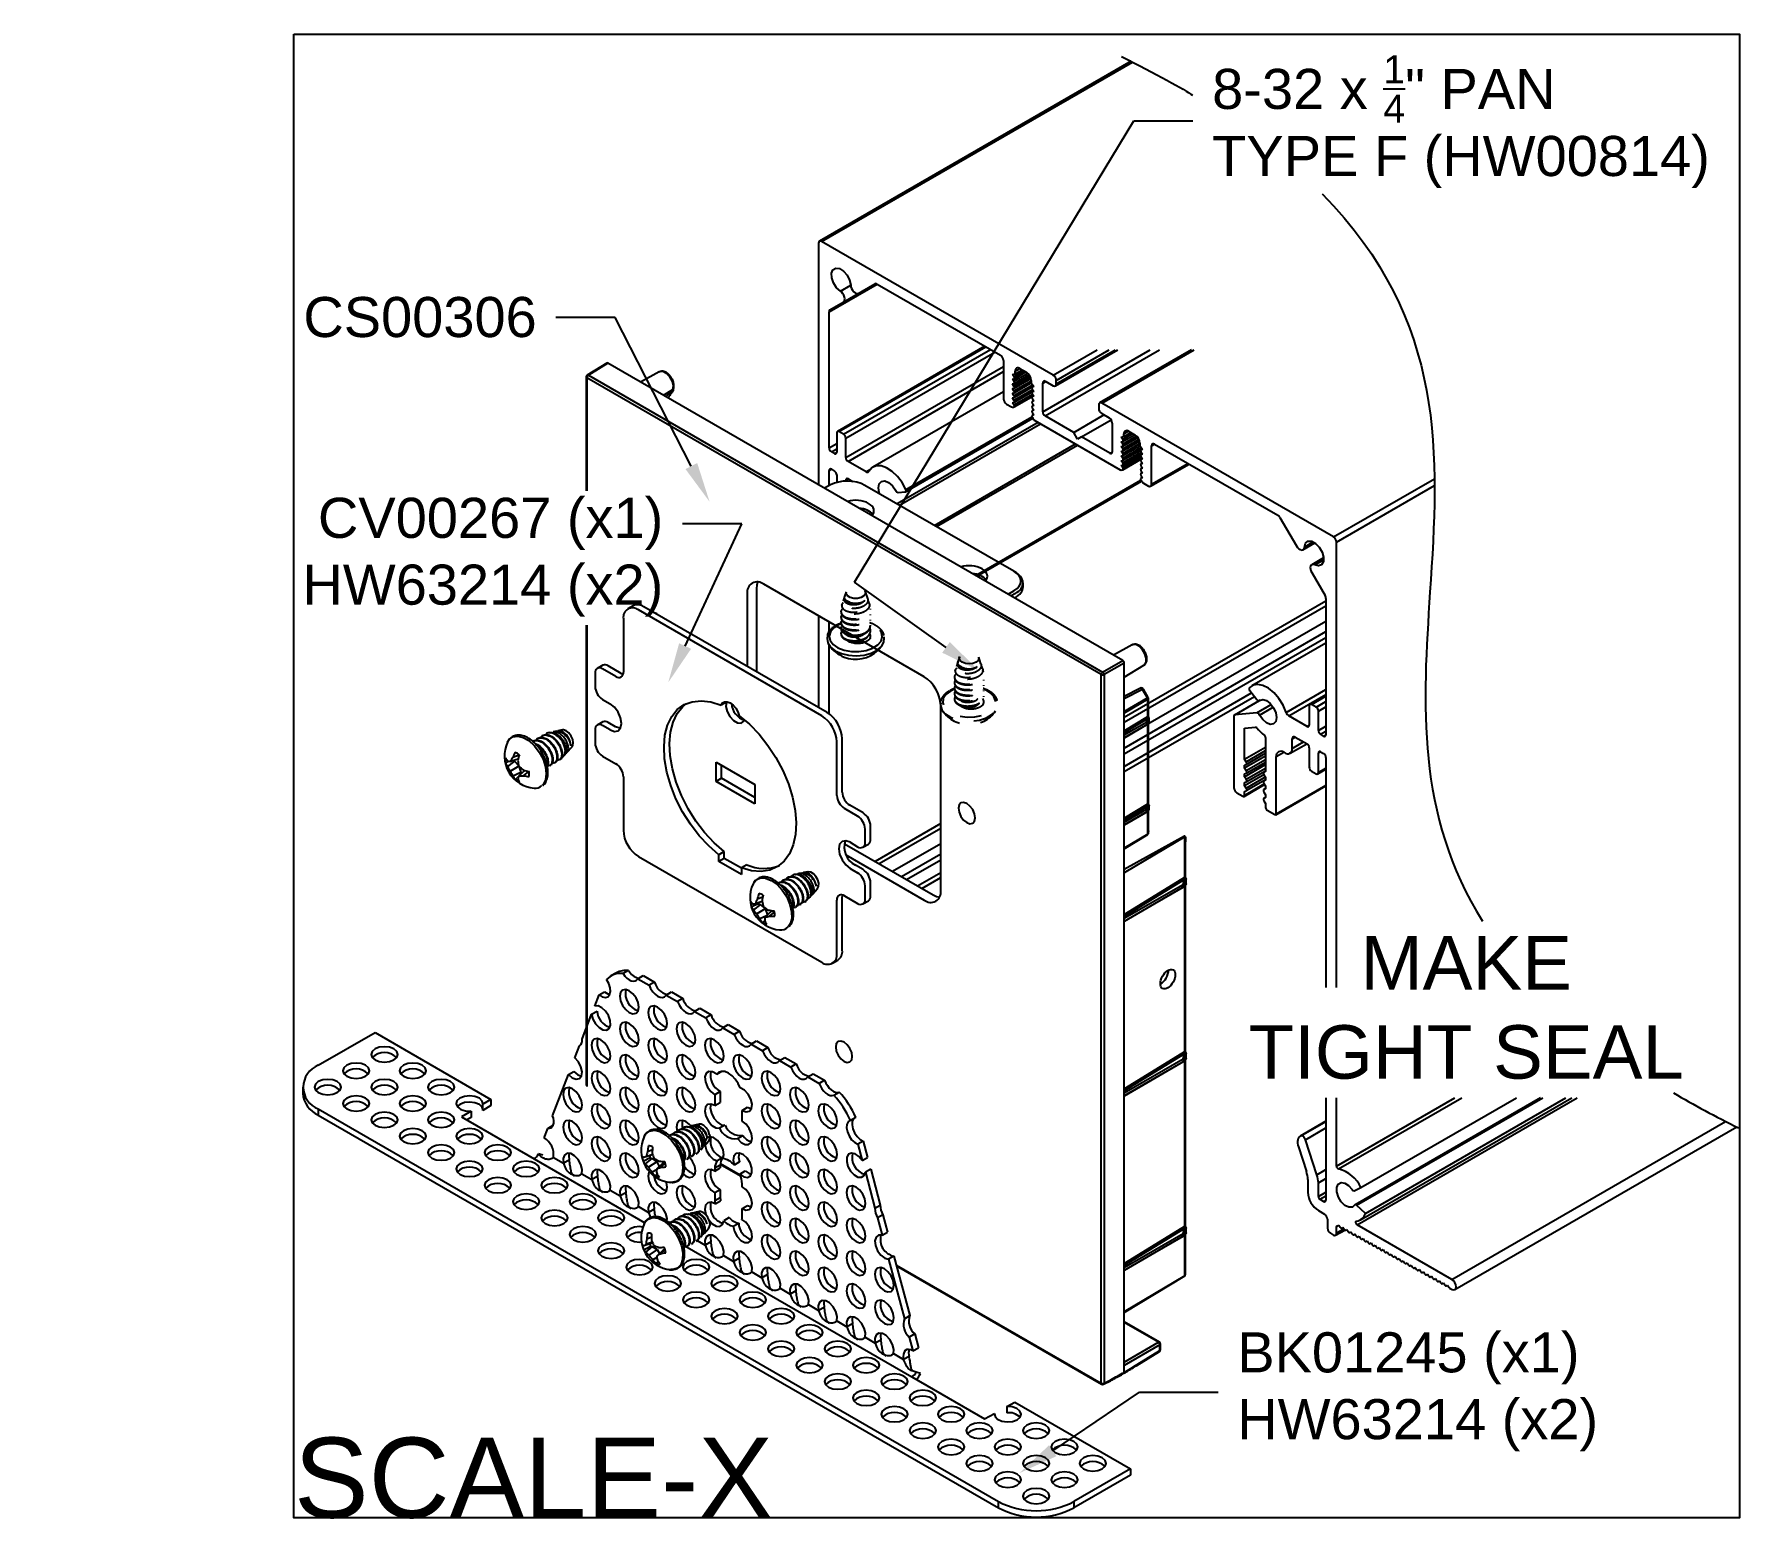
# Model space of a CAD drawing. Extents: x -1.22 to 6.77, y -6.95 to 0.
import ezdxf
from ezdxf import colors
from ezdxf.entities.mleader import LeaderData, LeaderLine
from ezdxf.math import Vec2, Vec3

# ---------------------------------------------------------------- set-up
doc = ezdxf.new("R2010")
doc.units = 0
doc.header["$LTSCALE"] = 0.5
doc.header["$MEASUREMENT"] = 0
doc.linetypes.add('HIDDEN2', pattern=[0.1875, 0.125, -0.0625])
for name, color, linetype in [('Brackets', 181, 'CONTINUOUS'), ('End Cap', 92, 'CONTINUOUS'), ('FAB DWG', 221, 'CONTINUOUS'), ('Hardware', 242, 'CONTINUOUS'), ('Housing', 150, 'CONTINUOUS')]:
    doc.layers.add(name, color=color, linetype=linetype)
doc.layers.add('Text-Unprinted', color=131, linetype='CONTINUOUS', plot=False)
doc.styles.add('LSAD_Standard', font='arial.ttf')

msp = doc.modelspace()

# ---------------------------------------------------------------- texts
at = {"layer": 'FAB DWG', "transparency": 16777216, "insert": (5.4849, -4.5558), "char_height": 0.25, "attachment_point": 5, "style": 'LSAD_Standard'}
msp.add_mtext_dynamic_manual_height_columns('\\A1;MAKE TIGHT SEAL', width=2.034107, gutter_width=16.875, heights=[0], dxfattribs=at)
at = {"layer": 'Text-Unprinted', "ltscale": 0.5, "transparency": 16777216, "style": 'LSAD_Standard'}
msp.add_attdef('SCALE-X', (0, -6.942), 'XEffectiveScaleFactor', height=0.375, dxfattribs=at)

# ---------------------------------------------------------------- linework, layer by layer
at = {"layer": 'Brackets', "transparency": 16777216}
for p, q in [((1.5654, -4.3813), (1.5401, -4.3959)), ((1.5087, -4.3925), (1.4833, -4.4071)), ((1.6086, -4.4196), (1.634, -4.405)), ((1.6086, -4.4196), (1.662, -4.4505)), ((1.634, -4.405), (1.6874, -4.4358)), ((1.6874, -4.4358), (1.662, -4.4505)), ((1.4073, -4.5486), (1.4277, -4.4956)), ((1.4277, -4.4956), (1.4531, -4.481)), ((1.7412, -4.4962), (1.7666, -4.4815)), ((1.7412, -4.4962), (1.7946, -4.527)), ((1.7666, -4.4815), (1.82, -4.5124)), ((1.82, -4.5124), (1.7946, -4.527)), ((1.348, -4.7025), (1.3928, -4.5863)), ((1.3928, -4.5863), (1.4181, -4.5716)), ((1.8738, -4.5727), (1.8992, -4.5581)), ((1.8738, -4.5727), (1.9272, -4.6036)), ((1.8992, -4.5581), (1.9526, -4.5889)), ((1.9526, -4.5889), (1.9272, -4.6036)), ((0.1139, -4.825), (0.3791, -4.6719)), ((0.3791, -4.6719), (0.9205, -4.9845)), ((2.0064, -4.6493), (2.0317, -4.6346)), ((2.0064, -4.6493), (2.0598, -4.6801)), ((2.0317, -4.6346), (2.0852, -4.6654)), ((2.0852, -4.6654), (2.0598, -4.6801)), ((1.3143, -4.7899), (1.3358, -4.734)), ((2.1389, -4.7258), (2.1643, -4.7111)), ((2.1389, -4.7258), (2.1924, -4.7566)), ((2.1643, -4.7111), (2.2177, -4.742)), ((2.2177, -4.742), (2.1924, -4.7566)), ((2.2715, -4.8023), (2.2969, -4.7877)), ((2.2969, -4.7877), (2.3503, -4.8185)), ((1.21, -5.0607), (1.2843, -4.8679)), ((1.2843, -4.8679), (1.3097, -4.8532)), ((1.9778, -4.8668), (2.0015, -4.8531)), ((2.2715, -4.8023), (2.3249, -4.8332)), ((2.3503, -4.8185), (2.3249, -4.8332)), ((2.4041, -4.8789), (2.4295, -4.8642)), ((2.4295, -4.8642), (2.4829, -4.8951)), ((0.0407, -4.9271), (0.0407, -4.9564)), ((1.9948, -4.9477), (1.9694, -4.9624)), ((1.9948, -4.9477), (1.9948, -4.9989)), ((2.4041, -4.8789), (2.4575, -4.9097)), ((2.4829, -4.8951), (2.4575, -4.9097)), ((0.9205, -4.9845), (0.8833, -5.0067)), ((0.8833, -5.036), (0.8833, -5.0067)), ((0.9205, -5.0138), (0.8833, -5.036)), ((0.9205, -4.9845), (0.9205, -5.0138)), ((1.9694, -4.9624), (1.9694, -5.0136)), ((1.9694, -5.0136), (1.9948, -4.9989)), ((2.0967, -5.0359), (2.1221, -5.0212)), ((2.1221, -5.0212), (2.1406, -5.0286)), ((2.5261, -4.9651), (2.5515, -4.9505)), ((0.1139, -5.0291), (3.2959, -6.866)), ((0.1139, -5.0291), (0.1139, -5.0584)), ((0.1139, -5.0584), (3.2959, -6.8953)), ((0.8285, -5.0394), (0.7837, -5.0662)), ((0.7837, -5.0662), (1.1237, -5.2626)), ((0.8285, -5.0687), (0.8086, -5.0806)), ((0.8285, -5.0394), (0.8285, -5.0687)), ((1.1872, -5.1199), (1.2125, -5.1052)), ((2.0167, -5.105), (1.9913, -5.1196)), ((2.0967, -5.0871), (2.0967, -5.0359)), ((2.6292, -5.0685), (2.6038, -5.0832)), ((1.17, -5.1644), (1.1872, -5.1199)), ((2.0748, -5.1678), (2.1002, -5.1532)), ((2.6638, -5.1799), (2.6384, -5.1946)), ((2.6638, -5.1799), (2.6842, -5.2564)), ((1.1237, -5.2626), (1.6412, -5.5613)), ((1.1638, -5.2461), (1.1438, -5.2396)), ((1.2135, -5.2556), (1.2616, -5.2834)), ((2.0052, -5.2578), (1.9798, -5.2724)), ((2.6384, -5.1946), (2.6588, -5.2711)), ((2.6588, -5.2711), (2.6842, -5.2564)), ((1.287, -5.2687), (1.2616, -5.2834)), ((1.3461, -5.3321), (1.3942, -5.3599)), ((1.4196, -5.3453), (1.3942, -5.3599)), ((1.9948, -5.292), (1.9694, -5.3067)), ((1.9694, -5.3198), (1.9948, -5.3052)), ((1.9694, -5.3067), (1.9694, -5.3198)), ((1.9948, -5.292), (1.9948, -5.3052)), ((2.085, -5.2773), (2.0596, -5.2919)), ((2.0863, -5.3339), (2.1117, -5.3192)), ((2.6988, -5.3109), (2.6734, -5.3256)), ((2.6734, -5.3256), (2.7182, -5.4935)), ((2.6988, -5.3109), (2.7435, -5.4789)), ((1.4787, -5.4087), (1.5268, -5.4365)), ((1.5522, -5.4218), (1.5268, -5.4365)), ((1.9948, -5.407), (1.9694, -5.4217)), ((1.9694, -5.4217), (1.9694, -5.4598)), ((1.9948, -5.407), (1.9948, -5.4451)), ((2.0967, -5.3933), (2.0967, -5.3802)), ((1.6113, -5.4852), (1.6594, -5.513)), ((1.6848, -5.4983), (1.6594, -5.513)), ((1.9948, -5.4451), (1.9694, -5.4598)), ((1.9705, -5.4736), (1.9958, -5.4589)), ((2.0967, -5.4952), (2.1221, -5.4805)), ((2.0967, -5.5333), (2.0967, -5.4952)), ((2.7182, -5.4935), (2.7435, -5.4789)), ((2.0362, -5.5378), (2.0108, -5.5525)), ((2.0554, -5.5782), (2.0807, -5.5636)), ((2.7557, -5.5244), (2.7303, -5.539)), ((2.7303, -5.539), (2.7518, -5.6197)), ((2.7557, -5.5244), (2.7772, -5.6051)), ((1.8872, -5.6445), (1.9245, -5.6661)), ((1.9499, -5.6514), (1.9245, -5.6661)), ((2.7518, -5.6197), (2.7772, -5.6051)), ((1.829, -5.6697), (2.8915, -6.2831)), ((2.009, -5.7148), (2.0571, -5.7426)), ((2.0825, -5.728), (2.0571, -5.7426)), ((2.8072, -5.7177), (2.7819, -5.7324)), ((2.7819, -5.7324), (2.8562, -6.0111)), ((2.8072, -5.7177), (2.8816, -5.9964)), ((2.1416, -5.7914), (2.1897, -5.8191)), ((2.2151, -5.8045), (2.1897, -5.8191)), ((2.2742, -5.8679), (2.3223, -5.8957)), ((2.3477, -5.881), (2.3223, -5.8957)), ((2.4068, -5.9444), (2.4549, -5.9722)), ((2.4803, -5.9576), (2.4549, -5.9722)), ((2.5393, -6.021), (2.5875, -6.0488)), ((2.6128, -6.0341), (2.5875, -6.0488)), ((2.8562, -6.0111), (2.8816, -5.9964)), ((2.6719, -6.0975), (2.72, -6.1253)), ((2.7454, -6.1106), (2.72, -6.1253)), ((2.9044, -6.0819), (2.879, -6.0965)), ((2.879, -6.0965), (2.8961, -6.1609)), ((2.9044, -6.0819), (2.9215, -6.1463)), ((2.8045, -6.1741), (2.8526, -6.2018)), ((2.878, -6.1872), (2.8526, -6.2018)), ((2.8961, -6.1609), (2.9215, -6.1463)), ((2.8915, -6.2831), (3.2316, -6.4794)), ((2.9316, -6.2666), (2.9116, -6.2601)), ((3.2316, -6.4794), (3.278, -6.4535)), ((3.278, -6.4622), (3.278, -6.4535)), ((3.3347, -6.4219), (3.3732, -6.4004)), ((3.3347, -6.4219), (3.3347, -6.4512)), ((3.3732, -6.4004), (3.9146, -6.7129)), ((3.9146, -6.7129), (3.6494, -6.866)), ((3.9146, -6.7423), (3.6494, -6.8953)), ((3.9146, -6.7129), (3.9146, -6.7423)), ((3.2959, -6.8953), (3.2959, -6.866)), ((3.6494, -6.866), (3.6494, -6.8953))]:
    msp.add_line(p, q, dxfattribs=at)
at = {"layer": 'Brackets', "transparency": 16777216, "flags": 128}
for points in [[(1.4277, -4.4956), (1.4426, -4.5048), (1.4568, -4.5077), (1.4687, -4.5042), (1.4769, -4.4945), (1.4805, -4.4798), (1.4791, -4.4619), (1.4728, -4.4426), (1.4623, -4.4242)], [(1.5401, -4.3959), (1.5484, -4.4073), (1.5577, -4.4169), (1.5677, -4.4243), (1.5777, -4.4291), (1.5873, -4.4311), (1.5959, -4.4301), (1.6031, -4.4262), (1.6086, -4.4196)], [(1.662, -4.4505), (1.6689, -4.4661), (1.6783, -4.4806), (1.6895, -4.4927), (1.7016, -4.5017), (1.7137, -4.5067), (1.7249, -4.5075), (1.7343, -4.5039), (1.7412, -4.4962)], [(1.3928, -4.5863), (1.399, -4.6092), (1.4113, -4.6312), (1.4277, -4.6487), (1.4455, -4.6589), (1.4618, -4.6602), (1.4741, -4.6522), (1.4802, -4.6364), (1.4791, -4.6153), (1.4712, -4.5923), (1.4576, -4.5711), (1.4405, -4.5553), (1.4228, -4.5473), (1.4073, -4.5486)], [(1.4531, -4.481), (1.468, -4.4901), (1.4777, -4.4928)], [(1.569, -4.4762), (1.5521, -4.4703), (1.5378, -4.4731), (1.5282, -4.4841), (1.5248, -4.5017), (1.5282, -4.5232), (1.5378, -4.5452), (1.5521, -4.5646), (1.569, -4.5782), (1.5859, -4.5841), (1.6003, -4.5813), (1.6099, -4.5703), (1.6132, -4.5527), (1.6099, -4.5312), (1.6003, -4.5092), (1.5859, -4.4898), (1.569, -4.4762)], [(1.7016, -4.5527), (1.6847, -4.5468), (1.6704, -4.5496), (1.6608, -4.5606), (1.6574, -4.5782), (1.6608, -4.5997), (1.6704, -4.6218), (1.6847, -4.6411), (1.7016, -4.6548), (1.7185, -4.6606), (1.7329, -4.6579), (1.7424, -4.6468), (1.7458, -4.6292), (1.7424, -4.6078), (1.7329, -4.5857), (1.7185, -4.5663), (1.7016, -4.5527)], [(1.7946, -4.527), (1.8015, -4.5427), (1.8109, -4.5571), (1.8221, -4.5693), (1.8342, -4.5782), (1.8463, -4.5832), (1.8575, -4.584), (1.8669, -4.5804), (1.8738, -4.5727)], [(1.569, -4.6293), (1.5521, -4.6234), (1.5378, -4.6262), (1.5282, -4.6372), (1.5248, -4.6548), (1.5282, -4.6763), (1.5378, -4.6983), (1.5521, -4.7177), (1.569, -4.7313), (1.5859, -4.7372), (1.6003, -4.7344), (1.6099, -4.7234), (1.6132, -4.7058), (1.6099, -4.6843), (1.6003, -4.6623), (1.5859, -4.6429), (1.569, -4.6293)], [(1.8342, -4.6292), (1.8173, -4.6234), (1.8029, -4.6261), (1.7934, -4.6372), (1.79, -4.6548), (1.7934, -4.6762), (1.8029, -4.6983), (1.8173, -4.7177), (1.8342, -4.7313), (1.8511, -4.7372), (1.8654, -4.7344), (1.875, -4.7234), (1.8784, -4.7058), (1.875, -4.6843), (1.8654, -4.6622), (1.8511, -4.6429), (1.8342, -4.6292)], [(1.9272, -4.6036), (1.9341, -4.6192), (1.9435, -4.6336), (1.9547, -4.6458), (1.9668, -4.6547), (1.9789, -4.6598), (1.9901, -4.6605), (1.9995, -4.6569), (2.0064, -4.6493)], [(1.4364, -4.7058), (1.4195, -4.6999), (1.4052, -4.7027), (1.3956, -4.7138), (1.3922, -4.7313), (1.3956, -4.7528), (1.4052, -4.7749), (1.4195, -4.7942), (1.4364, -4.8079), (1.4534, -4.8138), (1.4677, -4.811), (1.4773, -4.8), (1.4806, -4.7824), (1.4773, -4.7609), (1.4677, -4.7388), (1.4534, -4.7195), (1.4364, -4.7058)], [(1.7016, -4.7058), (1.6847, -4.6999), (1.6704, -4.7027), (1.6608, -4.7137), (1.6574, -4.7313), (1.6608, -4.7528), (1.6704, -4.7749), (1.6847, -4.7942), (1.7016, -4.8079), (1.7185, -4.8137), (1.7329, -4.811), (1.7424, -4.7999), (1.7458, -4.7823), (1.7424, -4.7609), (1.7329, -4.7388), (1.7185, -4.7195), (1.7016, -4.7058)], [(1.9668, -4.7058), (1.9499, -4.6999), (1.9355, -4.7027), (1.9259, -4.7137), (1.9226, -4.7313), (1.9259, -4.7528), (1.9355, -4.7749), (1.9499, -4.7942), (1.9668, -4.8078), (1.9837, -4.8137), (1.998, -4.8109), (2.0076, -4.7999), (2.011, -4.7823), (2.0076, -4.7609), (1.998, -4.7388), (1.9837, -4.7194), (1.9668, -4.7058)], [(2.0598, -4.6801), (2.0667, -4.6957), (2.0761, -4.7102), (2.0873, -4.7223), (2.0994, -4.7313), (2.1115, -4.7363), (2.1226, -4.7371), (2.132, -4.7335), (2.1389, -4.7258)], [(0.4675, -4.7485), (0.4472, -4.7406), (0.4233, -4.7379), (0.3993, -4.7406), (0.3791, -4.7485), (0.3655, -4.7602), (0.3608, -4.774), (0.3655, -4.7878), (0.3791, -4.7995), (0.3993, -4.8073), (0.4233, -4.8101), (0.4472, -4.8073), (0.4675, -4.7995), (0.481, -4.7878), (0.4858, -4.774), (0.481, -4.7602), (0.4675, -4.7485)], [(1.569, -4.7824), (1.5521, -4.7765), (1.5378, -4.7793), (1.5282, -4.7903), (1.5248, -4.8079), (1.5282, -4.8294), (1.5378, -4.8514), (1.5521, -4.8708), (1.569, -4.8844), (1.5859, -4.8903), (1.6003, -4.8875), (1.6099, -4.8765), (1.6132, -4.8589), (1.6099, -4.8374), (1.6003, -4.8154), (1.5859, -4.796), (1.569, -4.7824)], [(1.8342, -4.7823), (1.8173, -4.7765), (1.8029, -4.7792), (1.7934, -4.7903), (1.79, -4.8079), (1.7934, -4.8293), (1.8029, -4.8514), (1.8173, -4.8708), (1.8342, -4.8844), (1.8511, -4.8903), (1.8654, -4.8875), (1.875, -4.8765), (1.8784, -4.8589), (1.875, -4.8374), (1.8654, -4.8153), (1.8511, -4.796), (1.8342, -4.7823)], [(2.0994, -4.7823), (2.0824, -4.7764), (2.0681, -4.7792), (2.0585, -4.7902), (2.0552, -4.8078), (2.0585, -4.8293), (2.0681, -4.8514), (2.0824, -4.8707), (2.0994, -4.8844), (2.1163, -4.8903), (2.1306, -4.8875), (2.1402, -4.8764), (2.1436, -4.8589), (2.1402, -4.8374), (2.1306, -4.8153), (2.1163, -4.796), (2.0994, -4.7823)], [(2.1924, -4.7566), (2.1993, -4.7723), (2.2087, -4.7867), (2.2198, -4.7989), (2.2319, -4.8078), (2.244, -4.8129), (2.2552, -4.8136), (2.2646, -4.81), (2.2715, -4.8023)], [(0.3349, -4.825), (0.3146, -4.8172), (0.2907, -4.8144), (0.2668, -4.8172), (0.2465, -4.825), (0.2329, -4.8367), (0.2282, -4.8505), (0.2329, -4.8643), (0.2465, -4.876), (0.2668, -4.8838), (0.2907, -4.8866), (0.3146, -4.8838), (0.3349, -4.876), (0.3484, -4.8643), (0.3532, -4.8505), (0.3484, -4.8367), (0.3349, -4.825)], [(0.6, -4.825), (0.5798, -4.8172), (0.5558, -4.8144), (0.5319, -4.8172), (0.5117, -4.825), (0.4981, -4.8367), (0.4933, -4.8505), (0.4981, -4.8643), (0.5117, -4.876), (0.5319, -4.8838), (0.5558, -4.8866), (0.5798, -4.8838), (0.6, -4.876), (0.6136, -4.8643), (0.6183, -4.8505), (0.6136, -4.8367), (0.6, -4.825)], [(1.2843, -4.8679), (1.3021, -4.8834), (1.3203, -4.8903), (1.3356, -4.8873), (1.3454, -4.8749), (1.3479, -4.8552), (1.3428, -4.8318), (1.3309, -4.8087), (1.3143, -4.7899)], [(1.3097, -4.8532), (1.3275, -4.8688), (1.3451, -4.8756)], [(1.4364, -4.8589), (1.4195, -4.853), (1.4052, -4.8558), (1.3956, -4.8669), (1.3922, -4.8844), (1.3956, -4.9059), (1.4052, -4.928), (1.4195, -4.9473), (1.4364, -4.961), (1.4534, -4.9669), (1.4677, -4.9641), (1.4773, -4.9531), (1.4806, -4.9355), (1.4773, -4.914), (1.4677, -4.8919), (1.4534, -4.8726), (1.4364, -4.8589)], [(1.7016, -4.8589), (1.6847, -4.853), (1.6704, -4.8558), (1.6608, -4.8668), (1.6574, -4.8844), (1.6608, -4.9059), (1.6704, -4.928), (1.6847, -4.9473), (1.7016, -4.961), (1.7185, -4.9668), (1.7329, -4.9641), (1.7424, -4.953), (1.7458, -4.9355), (1.7424, -4.914), (1.7329, -4.8919), (1.7185, -4.8726), (1.7016, -4.8589)], [(1.9778, -4.8668), (1.9589, -4.8551), (1.9414, -4.8535), (1.9286, -4.8622), (1.9228, -4.8796), (1.925, -4.9026), (1.935, -4.927), (1.9507, -4.9482), (1.9694, -4.9624)], [(2.0883, -4.9307), (2.0782, -4.9095), (2.065, -4.8901), (2.0496, -4.8738), (2.0331, -4.8617), (2.0165, -4.8546), (2.0011, -4.8532), (1.9879, -4.8573), (1.9778, -4.8668)], [(2.2319, -4.8589), (2.215, -4.853), (2.2007, -4.8558), (2.1911, -4.8668), (2.1877, -4.8844), (2.1911, -4.9058), (2.2007, -4.9279), (2.215, -4.9473), (2.2319, -4.9609), (2.2489, -4.9668), (2.2632, -4.964), (2.2728, -4.953), (2.2761, -4.9354), (2.2728, -4.9139), (2.2632, -4.8918), (2.2489, -4.8725), (2.2319, -4.8589)], [(2.3249, -4.8332), (2.3318, -4.8488), (2.3412, -4.8633), (2.3524, -4.8754), (2.3645, -4.8844), (2.3766, -4.8894), (2.3878, -4.8901), (2.3972, -4.8865), (2.4041, -4.8789)], [(0.2023, -4.9015), (0.182, -4.8937), (0.1581, -4.891), (0.1342, -4.8937), (0.1139, -4.9015), (0.1004, -4.9132), (0.0956, -4.9271), (0.1004, -4.9409), (0.1139, -4.9526), (0.1342, -4.9604), (0.1581, -4.9631), (0.182, -4.9604), (0.2023, -4.9526), (0.2158, -4.9409), (0.2206, -4.9271), (0.2158, -4.9132), (0.2023, -4.9015)], [(0.4675, -4.9015), (0.4472, -4.8937), (0.4233, -4.891), (0.3993, -4.8937), (0.3791, -4.9015), (0.3655, -4.9132), (0.3608, -4.9271), (0.3655, -4.9409), (0.3791, -4.9526), (0.3993, -4.9604), (0.4233, -4.9631), (0.4472, -4.9604), (0.4675, -4.9526), (0.481, -4.9409), (0.4858, -4.9271), (0.481, -4.9132), (0.4675, -4.9015)], [(0.7326, -4.9015), (0.7123, -4.8937), (0.6884, -4.891), (0.6645, -4.8937), (0.6442, -4.9015), (0.6307, -4.9132), (0.6259, -4.9271), (0.6307, -4.9409), (0.6442, -4.9526), (0.6645, -4.9604), (0.6884, -4.9631), (0.7123, -4.9604), (0.7326, -4.9526), (0.7462, -4.9409), (0.7509, -4.9271), (0.7462, -4.9132), (0.7326, -4.9015)], [(1.3039, -4.9355), (1.2869, -4.9296), (1.2726, -4.9324), (1.263, -4.9434), (1.2597, -4.961), (1.263, -4.9825), (1.2726, -5.0046), (1.2869, -5.0239), (1.3039, -5.0376), (1.3208, -5.0434), (1.3351, -5.0407), (1.3447, -5.0296), (1.3481, -5.012), (1.3447, -4.9906), (1.3351, -4.9685), (1.3208, -4.9491), (1.3039, -4.9355)], [(1.569, -4.9355), (1.5521, -4.9296), (1.5378, -4.9324), (1.5282, -4.9434), (1.5248, -4.961), (1.5282, -4.9825), (1.5378, -5.0045), (1.5521, -5.0239), (1.569, -5.0375), (1.5859, -5.0434), (1.6003, -5.0406), (1.6099, -5.0296), (1.6132, -5.012), (1.6099, -4.9905), (1.6003, -4.9685), (1.5859, -4.9491), (1.569, -4.9355)], [(1.8342, -4.9354), (1.8173, -4.9296), (1.8029, -4.9323), (1.7934, -4.9434), (1.79, -4.961), (1.7934, -4.9824), (1.8029, -5.0045), (1.8173, -5.0239), (1.8342, -5.0375), (1.8511, -5.0434), (1.8654, -5.0406), (1.875, -5.0296), (1.8784, -5.012), (1.875, -4.9905), (1.8654, -4.9684), (1.8511, -4.9491), (1.8342, -4.9354)], [(2.0967, -5.0359), (2.1154, -5.0433), (2.1312, -5.0402), (2.1411, -5.0274), (2.1433, -5.007), (2.1375, -4.9828), (2.1247, -4.9593), (2.1073, -4.9408), (2.0883, -4.9307)], [(2.3645, -4.9354), (2.3476, -4.9295), (2.3333, -4.9323), (2.3237, -4.9433), (2.3203, -4.9609), (2.3237, -4.9824), (2.3333, -5.0045), (2.3476, -5.0238), (2.3645, -5.0375), (2.3814, -5.0433), (2.3958, -5.0406), (2.4054, -5.0295), (2.4087, -5.0119), (2.4054, -4.9905), (2.3958, -4.9684), (2.3814, -4.949), (2.3645, -4.9354)], [(2.4575, -4.9097), (2.463, -4.9226), (2.4702, -4.9349), (2.4789, -4.9458), (2.4884, -4.9549), (2.4985, -4.9617), (2.5084, -4.9657), (2.5178, -4.9669), (2.5261, -4.9651)], [(2.4829, -4.8951), (2.4884, -4.908), (2.4956, -4.9202), (2.5042, -4.9312), (2.5138, -4.9402), (2.5238, -4.947), (2.5338, -4.9511), (2.5432, -4.9522), (2.5515, -4.9505)], [(0.3349, -4.9781), (0.3146, -4.9703), (0.2907, -4.9675), (0.2668, -4.9703), (0.2465, -4.9781), (0.2329, -4.9898), (0.2282, -5.0036), (0.2329, -5.0174), (0.2465, -5.0291), (0.2668, -5.0369), (0.2907, -5.0397), (0.3146, -5.0369), (0.3349, -5.0291), (0.3484, -5.0174), (0.3532, -5.0036), (0.3484, -4.9898), (0.3349, -4.9781)], [(0.6, -4.9781), (0.5798, -4.9703), (0.5558, -4.9675), (0.5319, -4.9703), (0.5117, -4.9781), (0.4981, -4.9898), (0.4933, -5.0036), (0.4981, -5.0174), (0.5117, -5.0291), (0.5319, -5.0369), (0.5558, -5.0397), (0.5798, -5.0369), (0.6, -5.0291), (0.6136, -5.0174), (0.6183, -5.0036), (0.6136, -4.9898), (0.6, -4.9781)], [(0.8833, -5.0067), (0.8803, -4.9921), (0.8674, -4.9794), (0.8469, -4.9707), (0.8221, -4.9675), (0.7971, -4.9703), (0.7761, -4.9785), (0.7625, -4.9909), (0.7586, -5.0055), (0.7651, -5.0197), (0.7808, -5.0312), (0.8032, -5.0382), (0.8285, -5.0394)], [(0.8833, -5.0298), (0.8803, -5.0214), (0.8674, -5.0087), (0.8469, -5.0001), (0.8221, -4.9968), (0.7971, -4.9996), (0.7761, -5.0078), (0.7639, -5.0182)], [(1.4364, -5.012), (1.4195, -5.0062), (1.4052, -5.0089), (1.3956, -5.02), (1.3922, -5.0376), (1.3956, -5.059), (1.4052, -5.0811), (1.4195, -5.1004), (1.4364, -5.1141), (1.4534, -5.12), (1.4677, -5.1172), (1.4773, -5.1062), (1.4806, -5.0886), (1.4773, -5.0671), (1.4677, -5.045), (1.4534, -5.0257), (1.4364, -5.012)], [(1.7016, -5.012), (1.6847, -5.0061), (1.6704, -5.0089), (1.6608, -5.0199), (1.6574, -5.0375), (1.6608, -5.059), (1.6704, -5.0811), (1.6847, -5.1004), (1.7016, -5.1141), (1.7185, -5.12), (1.7329, -5.1172), (1.7424, -5.1061), (1.7458, -5.0886), (1.7424, -5.0671), (1.7329, -5.045), (1.7185, -5.0257), (1.7016, -5.012)], [(1.9694, -5.0136), (1.9512, -5.0063), (1.9356, -5.0088), (1.9255, -5.0209), (1.9226, -5.0403), (1.9275, -5.0637), (1.9392, -5.0869), (1.9557, -5.106), (1.9741, -5.1176), (1.9913, -5.1196)], [(1.9509, -5.0062), (1.948, -5.0256), (1.9529, -5.049), (1.9646, -5.0723), (1.9811, -5.0914), (1.9995, -5.1029), (2.0167, -5.105)], [(2.2319, -5.012), (2.215, -5.0061), (2.2007, -5.0089), (2.1911, -5.0199), (2.1877, -5.0375), (2.1911, -5.0589), (2.2007, -5.081), (2.215, -5.1004), (2.2319, -5.114), (2.2489, -5.1199), (2.2632, -5.1171), (2.2728, -5.1061), (2.2761, -5.0885), (2.2728, -5.067), (2.2632, -5.0449), (2.2489, -5.0256), (2.2319, -5.012)], [(2.4971, -5.0119), (2.4802, -5.0061), (2.4659, -5.0088), (2.4563, -5.0199), (2.4529, -5.0375), (2.4563, -5.0589), (2.4659, -5.081), (2.4802, -5.1003), (2.4971, -5.114), (2.514, -5.1199), (2.5284, -5.1171), (2.5379, -5.1061), (2.5413, -5.0885), (2.5379, -5.067), (2.5284, -5.0449), (2.514, -5.0256), (2.4971, -5.0119)], [(0.4675, -5.0546), (0.4472, -5.0468), (0.4233, -5.044), (0.3993, -5.0468), (0.3791, -5.0546), (0.3655, -5.0663), (0.3608, -5.0801), (0.3655, -5.0939), (0.3791, -5.1056), (0.3993, -5.1135), (0.4233, -5.1162), (0.4472, -5.1135), (0.4675, -5.1056), (0.481, -5.0939), (0.4858, -5.0801), (0.481, -5.0663), (0.4675, -5.0546)], [(0.7326, -5.0546), (0.7123, -5.0468), (0.6884, -5.044), (0.6645, -5.0468), (0.6442, -5.0546), (0.6307, -5.0663), (0.6259, -5.0801), (0.6307, -5.0939), (0.6442, -5.1056), (0.6645, -5.1135), (0.6884, -5.1162), (0.7123, -5.1135), (0.7326, -5.1056), (0.7462, -5.0939), (0.7509, -5.0801), (0.7462, -5.0663), (0.7326, -5.0546)], [(1.1872, -5.1199), (1.1955, -5.1197), (1.2028, -5.117), (1.2087, -5.1119), (1.2128, -5.1045), (1.2151, -5.0953), (1.2153, -5.0845), (1.2136, -5.0729), (1.21, -5.0607)], [(1.3039, -5.0886), (1.2869, -5.0827), (1.2726, -5.0855), (1.263, -5.0965), (1.2597, -5.1141), (1.263, -5.1356), (1.2726, -5.1577), (1.2869, -5.177), (1.3039, -5.1907), (1.3208, -5.1965), (1.3351, -5.1938), (1.3447, -5.1827), (1.3481, -5.1651), (1.3447, -5.1437), (1.3351, -5.1216), (1.3208, -5.1022), (1.3039, -5.0886)], [(1.569, -5.0886), (1.5521, -5.0827), (1.5378, -5.0855), (1.5282, -5.0965), (1.5248, -5.1141), (1.5282, -5.1356), (1.5378, -5.1576), (1.5521, -5.177), (1.569, -5.1906), (1.5859, -5.1965), (1.6003, -5.1937), (1.6099, -5.1827), (1.6132, -5.1651), (1.6099, -5.1436), (1.6003, -5.1216), (1.5859, -5.1022), (1.569, -5.0886)], [(1.8342, -5.0885), (1.8173, -5.0827), (1.8029, -5.0855), (1.7934, -5.0965), (1.79, -5.1141), (1.7932, -5.1344)], [(1.8561, -5.1089), (1.8511, -5.1022), (1.8342, -5.0885)], [(2.0748, -5.1678), (2.092, -5.1856), (2.1104, -5.1954), (2.127, -5.1953), (2.1387, -5.1856), (2.1435, -5.1678), (2.1406, -5.145), (2.1305, -5.1213), (2.115, -5.1008), (2.0967, -5.0871)], [(2.3645, -5.0885), (2.3476, -5.0826), (2.3333, -5.0854), (2.3237, -5.0964), (2.3203, -5.114), (2.3237, -5.1355), (2.3333, -5.1576), (2.3476, -5.1769), (2.3645, -5.1906), (2.3814, -5.1964), (2.3958, -5.1937), (2.4054, -5.1826), (2.4087, -5.165), (2.4054, -5.1436), (2.3958, -5.1215), (2.3814, -5.1021), (2.3645, -5.0885)], [(2.6038, -5.0832), (2.5933, -5.0895), (2.587, -5.1015), (2.5856, -5.1178), (2.5892, -5.1366), (2.5974, -5.1557), (2.6093, -5.173), (2.6235, -5.1865), (2.6384, -5.1946)], [(2.6193, -5.0743), (2.6187, -5.0748), (2.6124, -5.0868), (2.611, -5.1031), (2.6146, -5.1219), (2.6228, -5.1411), (2.6347, -5.1584), (2.6489, -5.1718), (2.6638, -5.1799)], [(0.6, -5.1312), (0.5798, -5.1233), (0.5558, -5.1206), (0.5319, -5.1233), (0.5117, -5.1312), (0.4981, -5.1429), (0.4933, -5.1567), (0.4981, -5.1705), (0.5117, -5.1822), (0.5319, -5.19), (0.5558, -5.1927), (0.5798, -5.19), (0.6, -5.1822), (0.6136, -5.1705), (0.6183, -5.1567), (0.6136, -5.1429), (0.6, -5.1312)], [(0.8652, -5.1312), (0.8449, -5.1233), (0.821, -5.1206), (0.7971, -5.1233), (0.7768, -5.1312), (0.7633, -5.1429), (0.7585, -5.1567), (0.7633, -5.1705), (0.7768, -5.1822), (0.7971, -5.19), (0.821, -5.1927), (0.8449, -5.19), (0.8652, -5.1822), (0.8788, -5.1705), (0.8835, -5.1567), (0.8788, -5.1429), (0.8652, -5.1312)], [(1.4364, -5.1651), (1.4195, -5.1593), (1.4052, -5.162), (1.3956, -5.1731), (1.3922, -5.1907), (1.3956, -5.2121), (1.4052, -5.2342), (1.4195, -5.2536), (1.4364, -5.2672), (1.4534, -5.2731), (1.4677, -5.2703), (1.4773, -5.2593), (1.4806, -5.2417), (1.4773, -5.2202), (1.4677, -5.1981), (1.4534, -5.1788), (1.4364, -5.1651)], [(2.0065, -5.2613), (2.0109, -5.2432), (2.0077, -5.2203), (1.9972, -5.1967), (1.9815, -5.1765), (1.9633, -5.1632), (1.9456, -5.1591), (1.9316, -5.1649), (1.9237, -5.1796), (1.9234, -5.2007), (1.9306, -5.2245), (1.944, -5.2468), (1.9615, -5.2637), (1.9798, -5.2724)], [(2.2319, -5.1651), (2.215, -5.1592), (2.2007, -5.162), (2.1911, -5.173), (2.1877, -5.1906), (2.1911, -5.212), (2.2007, -5.2341), (2.215, -5.2535), (2.2319, -5.2671), (2.2489, -5.273), (2.2632, -5.2702), (2.2728, -5.2592), (2.2761, -5.2416), (2.2728, -5.2201), (2.2632, -5.198), (2.2489, -5.1787), (2.2319, -5.1651)], [(2.4971, -5.165), (2.4802, -5.1592), (2.4659, -5.1619), (2.4563, -5.173), (2.4529, -5.1906), (2.4563, -5.212), (2.4659, -5.2341), (2.4802, -5.2535), (2.4971, -5.2671), (2.514, -5.273), (2.5284, -5.2702), (2.5379, -5.2592), (2.5413, -5.2416), (2.5379, -5.2201), (2.5284, -5.198), (2.514, -5.1787), (2.4971, -5.165)], [(0.7326, -5.2077), (0.7123, -5.1999), (0.6884, -5.1971), (0.6645, -5.1999), (0.6442, -5.2077), (0.6307, -5.2194), (0.6259, -5.2332), (0.6307, -5.247), (0.6442, -5.2587), (0.6645, -5.2665), (0.6884, -5.2693), (0.7123, -5.2665), (0.7326, -5.2587), (0.7462, -5.247), (0.7509, -5.2332), (0.7462, -5.2194), (0.7326, -5.2077)], [(0.9978, -5.2077), (0.9775, -5.1999), (0.9536, -5.1971), (0.9297, -5.1999), (0.9094, -5.2077), (0.8959, -5.2194), (0.8911, -5.2332), (0.8959, -5.247), (0.9094, -5.2587), (0.9297, -5.2665), (0.9536, -5.2693), (0.9775, -5.2665), (0.9978, -5.2587), (1.0113, -5.247), (1.0161, -5.2332), (1.0113, -5.2194), (0.9978, -5.2077)], [(1.3461, -5.3321), (1.3478, -5.3121), (1.3419, -5.2888), (1.3297, -5.2662), (1.313, -5.2481), (1.2947, -5.2375), (1.2781, -5.2364), (1.2658, -5.2449), (1.26, -5.2615), (1.2616, -5.2834)], [(1.288, -5.2359), (1.2854, -5.2468), (1.287, -5.2687)], [(1.569, -5.2417), (1.5521, -5.2358), (1.5378, -5.2386), (1.5282, -5.2496), (1.5248, -5.2672), (1.5282, -5.2887), (1.5378, -5.3107), (1.5521, -5.3301), (1.569, -5.3437), (1.5859, -5.3496), (1.6003, -5.3468), (1.6099, -5.3358), (1.6132, -5.3182), (1.6099, -5.2967), (1.6003, -5.2747), (1.5859, -5.2553), (1.569, -5.2417)], [(1.8222, -5.334), (1.8342, -5.3437), (1.8511, -5.3496), (1.8654, -5.3468), (1.875, -5.3358), (1.8784, -5.3182), (1.875, -5.2967), (1.8654, -5.2746), (1.8511, -5.2553), (1.8492, -5.2538)], [(2.0863, -5.3339), (2.1046, -5.3464), (2.1221, -5.3495), (2.1356, -5.3428), (2.1428, -5.3273), (2.1424, -5.3058), (2.1345, -5.282), (2.1205, -5.2601), (2.1029, -5.2438), (2.0846, -5.236), (2.0689, -5.2381), (2.0585, -5.2497), (2.0552, -5.2687), (2.0596, -5.2919)], [(2.0835, -5.2359), (2.0806, -5.2541), (2.085, -5.2773)], [(2.3645, -5.2416), (2.3476, -5.2357), (2.3333, -5.2385), (2.3237, -5.2495), (2.3203, -5.2671), (2.3237, -5.2886), (2.3333, -5.3107), (2.3476, -5.33), (2.3645, -5.3437), (2.3814, -5.3495), (2.3958, -5.3468), (2.4054, -5.3357), (2.4087, -5.3181), (2.4054, -5.2967), (2.3958, -5.2746), (2.3814, -5.2552), (2.3645, -5.2416)], [(2.6588, -5.2711), (2.6433, -5.252), (2.6256, -5.2394), (2.6086, -5.2356), (2.5949, -5.241), (2.587, -5.2548), (2.586, -5.2748), (2.5921, -5.2977), (2.6043, -5.3197), (2.6206, -5.3373), (2.6385, -5.3477), (2.6549, -5.3491), (2.6672, -5.3413), (2.6734, -5.3256)], [(0.8652, -5.2842), (0.8449, -5.2764), (0.821, -5.2737), (0.7971, -5.2764), (0.7768, -5.2842), (0.7633, -5.2959), (0.7585, -5.3097), (0.7633, -5.3235), (0.7768, -5.3353), (0.7971, -5.3431), (0.821, -5.3458), (0.8449, -5.3431), (0.8652, -5.3353), (0.8788, -5.3235), (0.8835, -5.3097), (0.8788, -5.2959), (0.8652, -5.2842)], [(1.1304, -5.2842), (1.1101, -5.2764), (1.0862, -5.2737), (1.0623, -5.2764), (1.042, -5.2842), (1.0284, -5.2959), (1.0237, -5.3097), (1.0284, -5.3235), (1.042, -5.3353), (1.0623, -5.3431), (1.0862, -5.3458), (1.1101, -5.3431), (1.1304, -5.3353), (1.1439, -5.3235), (1.1487, -5.3097), (1.1439, -5.2959), (1.1304, -5.2842)], [(1.4787, -5.4087), (1.4803, -5.3887), (1.4745, -5.3654), (1.4622, -5.3427), (1.4456, -5.3246), (1.4273, -5.3141), (1.4106, -5.3129), (1.3984, -5.3214), (1.3925, -5.338), (1.3942, -5.3599)], [(1.4206, -5.3125), (1.4179, -5.3233), (1.4196, -5.3453)], [(1.6631, -5.3235), (1.6608, -5.3261), (1.6574, -5.3437), (1.6608, -5.3652), (1.6704, -5.3873), (1.6847, -5.4066), (1.7016, -5.4203), (1.7185, -5.4262), (1.7329, -5.4234), (1.7424, -5.4123), (1.7458, -5.3948), (1.7424, -5.3733), (1.7407, -5.3694)], [(1.9694, -5.3198), (1.9517, -5.3125), (1.9365, -5.3146), (1.9262, -5.3256), (1.9226, -5.3437), (1.9262, -5.366), (1.9365, -5.3889), (1.9517, -5.4085), (1.9694, -5.4217)], [(2.1117, -5.3192), (2.13, -5.3317), (2.1406, -5.3348)], [(2.2319, -5.3182), (2.215, -5.3123), (2.2007, -5.3151), (2.1911, -5.3261), (2.1877, -5.3437), (2.1911, -5.3652), (2.2007, -5.3872), (2.215, -5.4066), (2.2319, -5.4202), (2.2489, -5.4261), (2.2632, -5.4233), (2.2728, -5.4123), (2.2761, -5.3947), (2.2728, -5.3732), (2.2632, -5.3511), (2.2489, -5.3318), (2.2319, -5.3182)], [(2.4971, -5.3181), (2.4802, -5.3123), (2.4659, -5.315), (2.4563, -5.3261), (2.4529, -5.3437), (2.4563, -5.3651), (2.4659, -5.3872), (2.4802, -5.4066), (2.4971, -5.4202), (2.514, -5.4261), (2.5284, -5.4233), (2.5379, -5.4123), (2.5413, -5.3947), (2.5379, -5.3732), (2.5284, -5.3511), (2.514, -5.3318), (2.4971, -5.3181)], [(0.9978, -5.3608), (0.9775, -5.3529), (0.9536, -5.3502), (0.9297, -5.3529), (0.9094, -5.3608), (0.8959, -5.3725), (0.8911, -5.3863), (0.8959, -5.4001), (0.9094, -5.4118), (0.9297, -5.4196), (0.9536, -5.4224), (0.9775, -5.4196), (0.9978, -5.4118), (1.0113, -5.4001), (1.0161, -5.3863), (1.0113, -5.3725), (0.9978, -5.3608)], [(1.1304, -5.4373), (1.1101, -5.4295), (1.0862, -5.4267), (1.0623, -5.4295), (1.042, -5.4373), (1.0284, -5.449), (1.0237, -5.4628), (1.0284, -5.4766), (1.042, -5.4883), (1.0623, -5.4962), (1.0862, -5.4989), (1.1101, -5.4962), (1.1304, -5.4883), (1.1439, -5.4766), (1.1487, -5.4628), (1.1439, -5.449), (1.1304, -5.4373)], [(1.263, -5.3608), (1.2427, -5.3529), (1.2188, -5.3502), (1.1948, -5.3529), (1.1746, -5.3608), (1.161, -5.3725), (1.1563, -5.3863), (1.161, -5.4001), (1.1746, -5.4118), (1.1948, -5.4196), (1.2188, -5.4224), (1.2427, -5.4196), (1.263, -5.4118), (1.2765, -5.4001), (1.2813, -5.3863), (1.2765, -5.3725), (1.263, -5.3608)], [(1.3955, -5.4373), (1.3753, -5.4295), (1.3513, -5.4267), (1.3274, -5.4295), (1.3071, -5.4373), (1.2936, -5.449), (1.2888, -5.4628), (1.2936, -5.4766), (1.3071, -5.4883), (1.3274, -5.4962), (1.3513, -5.4989), (1.3753, -5.4962), (1.3955, -5.4883), (1.4091, -5.4766), (1.4138, -5.4628), (1.4091, -5.449), (1.3955, -5.4373)], [(1.6113, -5.4852), (1.6129, -5.4652), (1.6071, -5.4419), (1.5948, -5.4193), (1.5781, -5.4011), (1.5599, -5.3906), (1.5432, -5.3895), (1.5309, -5.3979), (1.5251, -5.4145), (1.5268, -5.4365)], [(1.5532, -5.389), (1.5505, -5.3999), (1.5522, -5.4218)], [(1.8342, -5.3947), (1.8173, -5.3889), (1.8029, -5.3917), (1.7934, -5.4027), (1.79, -5.4203), (1.7934, -5.4417), (1.8029, -5.4638), (1.8173, -5.4832), (1.8342, -5.4968), (1.8511, -5.5027), (1.8654, -5.4999), (1.875, -5.4889), (1.8784, -5.4713), (1.875, -5.4498), (1.8654, -5.4277), (1.8511, -5.4084), (1.8342, -5.3947)], [(2.0967, -5.4952), (2.1144, -5.5024), (2.1297, -5.5004), (2.1399, -5.4894), (2.1436, -5.4713), (2.1399, -5.4489), (2.1297, -5.4261), (2.1144, -5.4065), (2.0967, -5.3933)], [(2.3645, -5.3947), (2.3476, -5.3888), (2.3333, -5.3916), (2.3237, -5.4026), (2.3203, -5.4202), (2.3237, -5.4417), (2.3333, -5.4638), (2.3476, -5.4831), (2.3645, -5.4968), (2.3814, -5.5026), (2.3958, -5.4999), (2.4054, -5.4888), (2.4087, -5.4712), (2.4054, -5.4498), (2.3958, -5.4277), (2.3814, -5.4083), (2.3645, -5.3947)], [(2.6297, -5.3947), (2.6128, -5.3888), (2.5984, -5.3916), (2.5889, -5.4026), (2.5855, -5.4202), (2.5889, -5.4417), (2.5984, -5.4638), (2.6128, -5.4831), (2.6297, -5.4967), (2.6466, -5.5026), (2.6609, -5.4998), (2.6705, -5.4888), (2.6739, -5.4712), (2.6705, -5.4497), (2.6609, -5.4277), (2.6466, -5.4083), (2.6297, -5.3947)], [(1.263, -5.5138), (1.2427, -5.506), (1.2188, -5.5033), (1.1948, -5.506), (1.1746, -5.5138), (1.161, -5.5255), (1.1563, -5.5394), (1.161, -5.5532), (1.1746, -5.5649), (1.1948, -5.5727), (1.2188, -5.5754), (1.2427, -5.5727), (1.263, -5.5649), (1.2765, -5.5532), (1.2813, -5.5394), (1.2765, -5.5255), (1.263, -5.5138)], [(1.5281, -5.5138), (1.5078, -5.506), (1.4839, -5.5033), (1.46, -5.506), (1.4397, -5.5138), (1.4262, -5.5255), (1.4214, -5.5394), (1.4262, -5.5532), (1.4397, -5.5649), (1.46, -5.5727), (1.4839, -5.5754), (1.5078, -5.5727), (1.5281, -5.5649), (1.5417, -5.5532), (1.5464, -5.5394), (1.5417, -5.5255), (1.5281, -5.5138)], [(1.7446, -5.5527), (1.7455, -5.5417), (1.7397, -5.5184), (1.7274, -5.4958), (1.7107, -5.4777), (1.6925, -5.4671), (1.6758, -5.466), (1.6635, -5.4745), (1.6577, -5.4911), (1.6594, -5.513)], [(1.6857, -5.4656), (1.6831, -5.4764), (1.6848, -5.4983)], [(1.9705, -5.4736), (1.9519, -5.4657), (1.936, -5.4679), (1.9256, -5.48), (1.9226, -5.4997), (1.9276, -5.5234), (1.9302, -5.5284)], [(2.1221, -5.4805), (2.1398, -5.4878), (2.1406, -5.4879)], [(2.2319, -5.4713), (2.215, -5.4654), (2.2007, -5.4682), (2.1911, -5.4792), (2.1877, -5.4968), (2.1911, -5.5183), (2.2007, -5.5403), (2.215, -5.5597), (2.2319, -5.5733), (2.2489, -5.5792), (2.2632, -5.5764), (2.2728, -5.5654), (2.2761, -5.5478), (2.2728, -5.5263), (2.2632, -5.5042), (2.2489, -5.4849), (2.2319, -5.4713)], [(2.4971, -5.4712), (2.4802, -5.4654), (2.4659, -5.4681), (2.4563, -5.4792), (2.4529, -5.4968), (2.4563, -5.5182), (2.4659, -5.5403), (2.4802, -5.5597), (2.4971, -5.5733), (2.514, -5.5792), (2.5284, -5.5764), (2.5379, -5.5654), (2.5413, -5.5478), (2.5379, -5.5263), (2.5284, -5.5042), (2.514, -5.4849), (2.4971, -5.4712)], [(1.3955, -5.5904), (1.3753, -5.5826), (1.3513, -5.5798), (1.3274, -5.5826), (1.3071, -5.5904), (1.2936, -5.6021), (1.2888, -5.6159), (1.2936, -5.6297), (1.3071, -5.6414), (1.3274, -5.6492), (1.3513, -5.652), (1.3753, -5.6492), (1.3955, -5.6414), (1.4091, -5.6297), (1.4138, -5.6159), (1.4091, -5.6021), (1.3955, -5.5904)], [(1.6323, -5.5816), (1.6165, -5.5798), (1.5926, -5.5826), (1.5723, -5.5904), (1.5588, -5.6021), (1.554, -5.6159), (1.5588, -5.6297), (1.5723, -5.6414), (1.5926, -5.6492), (1.6165, -5.652), (1.6255, -5.6509)], [(1.9421, -5.5497), (1.9566, -5.5661), (1.9753, -5.5773), (1.9925, -5.5787), (2.0051, -5.5699), (2.0108, -5.5525)], [(2.0554, -5.5782), (2.061, -5.6021), (2.0736, -5.6255), (2.0908, -5.644), (2.1096, -5.6544), (2.1265, -5.6548), (2.1385, -5.6452), (2.1435, -5.6272), (2.1405, -5.6041), (2.1302, -5.5801), (2.1143, -5.5594), (2.0957, -5.5459)], [(2.3645, -5.5478), (2.3476, -5.5419), (2.3333, -5.5447), (2.3237, -5.5557), (2.3203, -5.5733), (2.3237, -5.5948), (2.3333, -5.6169), (2.3476, -5.6362), (2.3645, -5.6499), (2.3814, -5.6557), (2.3958, -5.653), (2.4054, -5.6419), (2.4087, -5.6243), (2.4054, -5.6029), (2.3958, -5.5808), (2.3814, -5.5614), (2.3645, -5.5478)], [(2.6297, -5.5478), (2.6128, -5.5419), (2.5984, -5.5447), (2.5889, -5.5557), (2.5855, -5.5733), (2.5889, -5.5948), (2.5984, -5.6169), (2.6128, -5.6362), (2.6297, -5.6498), (2.6466, -5.6557), (2.6609, -5.6529), (2.6705, -5.6419), (2.6739, -5.6243), (2.6705, -5.6028), (2.6609, -5.5808), (2.6466, -5.5614), (2.6297, -5.5478)], [(1.5281, -5.6669), (1.5078, -5.6591), (1.4839, -5.6564), (1.46, -5.6591), (1.4397, -5.6669), (1.4262, -5.6786), (1.4214, -5.6924), (1.4262, -5.7062), (1.4397, -5.7179), (1.46, -5.7258), (1.4839, -5.7285), (1.5078, -5.7258), (1.5281, -5.7179), (1.5417, -5.7062), (1.5464, -5.6924), (1.5417, -5.6786), (1.5281, -5.6669)], [(2.009, -5.7148), (2.0107, -5.6948), (2.0049, -5.6715), (1.9926, -5.6489), (1.9759, -5.6307), (1.9577, -5.6202), (1.941, -5.6191), (1.9287, -5.6275), (1.9229, -5.6441), (1.9245, -5.6661)], [(1.9509, -5.6186), (1.9483, -5.6295), (1.9499, -5.6514)], [(2.2319, -5.6244), (2.215, -5.6185), (2.2007, -5.6213), (2.1911, -5.6323), (2.1877, -5.6499), (2.1911, -5.6714), (2.2007, -5.6934), (2.215, -5.7128), (2.2319, -5.7264), (2.2489, -5.7323), (2.2632, -5.7295), (2.2728, -5.7185), (2.2761, -5.7009), (2.2728, -5.6794), (2.2632, -5.6573), (2.2489, -5.638), (2.2319, -5.6244)], [(2.4971, -5.6243), (2.4802, -5.6185), (2.4659, -5.6212), (2.4563, -5.6323), (2.4529, -5.6499), (2.4563, -5.6713), (2.4659, -5.6934), (2.4802, -5.7128), (2.4971, -5.7264), (2.514, -5.7323), (2.5284, -5.7295), (2.5379, -5.7185), (2.5413, -5.7009), (2.5379, -5.6794), (2.5284, -5.6573), (2.514, -5.638), (2.4971, -5.6243)], [(2.7518, -5.6197), (2.7352, -5.6194), (2.7233, -5.6288), (2.7182, -5.6463), (2.7207, -5.6688), (2.7305, -5.6925), (2.7458, -5.7132), (2.764, -5.7273), (2.7819, -5.7324)], [(1.6607, -5.7435), (1.6404, -5.7356), (1.6165, -5.7329), (1.5926, -5.7356), (1.5723, -5.7435), (1.5588, -5.7552), (1.554, -5.769), (1.5588, -5.7828), (1.5723, -5.7945), (1.5926, -5.8023), (1.6165, -5.8051), (1.6404, -5.8023), (1.6607, -5.7945), (1.6743, -5.7828), (1.679, -5.769), (1.6743, -5.7552), (1.6607, -5.7435)], [(1.9259, -5.7435), (1.9056, -5.7356), (1.8817, -5.7329), (1.8578, -5.7356), (1.8375, -5.7435), (1.8239, -5.7552), (1.8192, -5.769), (1.8239, -5.7828), (1.8375, -5.7945), (1.8578, -5.8023), (1.8817, -5.8051), (1.9056, -5.8023), (1.9259, -5.7945), (1.9394, -5.7828), (1.9442, -5.769), (1.9394, -5.7552), (1.9259, -5.7435)], [(2.1416, -5.7914), (2.1433, -5.7714), (2.1374, -5.7481), (2.1252, -5.7254), (2.1085, -5.7073), (2.0902, -5.6968), (2.0736, -5.6956), (2.0613, -5.7041), (2.0555, -5.7207), (2.0571, -5.7426)], [(2.0835, -5.6952), (2.0808, -5.706), (2.0825, -5.728)], [(2.3645, -5.7009), (2.3476, -5.695), (2.3333, -5.6978), (2.3237, -5.7088), (2.3203, -5.7264), (2.3237, -5.7479), (2.3333, -5.77), (2.3476, -5.7893), (2.3645, -5.803), (2.3814, -5.8088), (2.3958, -5.8061), (2.4054, -5.795), (2.4087, -5.7774), (2.4054, -5.756), (2.3958, -5.7339), (2.3814, -5.7145), (2.3645, -5.7009)], [(2.6297, -5.7009), (2.6128, -5.695), (2.5984, -5.6978), (2.5889, -5.7088), (2.5855, -5.7264), (2.5889, -5.7479), (2.5984, -5.77), (2.6128, -5.7893), (2.6297, -5.8029), (2.6466, -5.8088), (2.6609, -5.806), (2.6705, -5.795), (2.6739, -5.7774), (2.6705, -5.7559), (2.6609, -5.7339), (2.6466, -5.7145), (2.6297, -5.7009)], [(1.7933, -5.82), (1.773, -5.8122), (1.7491, -5.8094), (1.7252, -5.8122), (1.7049, -5.82), (1.6913, -5.8317), (1.6866, -5.8455), (1.6913, -5.8593), (1.7049, -5.871), (1.7252, -5.8788), (1.7491, -5.8816), (1.773, -5.8788), (1.7933, -5.871), (1.8068, -5.8593), (1.8116, -5.8455), (1.8068, -5.8317), (1.7933, -5.82)], [(2.0585, -5.82), (2.0382, -5.8122), (2.0143, -5.8094), (1.9903, -5.8122), (1.9701, -5.82), (1.9565, -5.8317), (1.9518, -5.8455), (1.9565, -5.8593), (1.9701, -5.871), (1.9903, -5.8788), (2.0143, -5.8816), (2.0382, -5.8788), (2.0585, -5.871), (2.072, -5.8593), (2.0768, -5.8455), (2.072, -5.8317), (2.0585, -5.82)], [(2.2742, -5.8679), (2.2758, -5.8479), (2.27, -5.8246), (2.2577, -5.8019), (2.2411, -5.7838), (2.2228, -5.7733), (2.2061, -5.7722), (2.1939, -5.7806), (2.188, -5.7972), (2.1897, -5.8191)], [(2.2161, -5.7717), (2.2134, -5.7826), (2.2151, -5.8045)], [(2.4971, -5.7774), (2.4802, -5.7716), (2.4659, -5.7743), (2.4563, -5.7854), (2.4529, -5.803), (2.4563, -5.8244), (2.4659, -5.8465), (2.4802, -5.8659), (2.4971, -5.8795), (2.514, -5.8854), (2.5284, -5.8826), (2.5379, -5.8716), (2.5413, -5.854), (2.5379, -5.8325), (2.5284, -5.8104), (2.514, -5.7911), (2.4971, -5.7774)], [(2.7623, -5.7774), (2.7454, -5.7715), (2.731, -5.7743), (2.7214, -5.7853), (2.7181, -5.8029), (2.7214, -5.8244), (2.731, -5.8465), (2.7454, -5.8658), (2.7623, -5.8795), (2.7792, -5.8854), (2.7935, -5.8826), (2.8031, -5.8715), (2.8065, -5.854), (2.8031, -5.8325), (2.7935, -5.8104), (2.7792, -5.7911), (2.7623, -5.7774)], [(1.9259, -5.8965), (1.9056, -5.8887), (1.8817, -5.886), (1.8578, -5.8887), (1.8375, -5.8965), (1.8239, -5.9082), (1.8192, -5.922), (1.8239, -5.9359), (1.8375, -5.9476), (1.8578, -5.9554), (1.8817, -5.9581), (1.9056, -5.9554), (1.9259, -5.9476), (1.9394, -5.9359), (1.9442, -5.922), (1.9394, -5.9082), (1.9259, -5.8965)], [(2.191, -5.8965), (2.1708, -5.8887), (2.1468, -5.886), (2.1229, -5.8887), (2.1026, -5.8965), (2.0891, -5.9082), (2.0843, -5.922), (2.0891, -5.9359), (2.1026, -5.9476), (2.1229, -5.9554), (2.1468, -5.9581), (2.1708, -5.9554), (2.191, -5.9476), (2.2046, -5.9359), (2.2093, -5.922), (2.2046, -5.9082), (2.191, -5.8965)], [(2.4068, -5.9444), (2.4084, -5.9244), (2.4026, -5.9011), (2.3903, -5.8785), (2.3736, -5.8604), (2.3554, -5.8498), (2.3387, -5.8487), (2.3264, -5.8572), (2.3206, -5.8738), (2.3223, -5.8957)], [(2.3487, -5.8482), (2.346, -5.8591), (2.3477, -5.881)], [(2.6297, -5.854), (2.6128, -5.8481), (2.5984, -5.8509), (2.5889, -5.8619), (2.5855, -5.8795), (2.5889, -5.901), (2.5984, -5.9231), (2.6128, -5.9424), (2.6297, -5.956), (2.6466, -5.9619), (2.6609, -5.9591), (2.6705, -5.9481), (2.6739, -5.9305), (2.6705, -5.9091), (2.6609, -5.887), (2.6466, -5.8676), (2.6297, -5.854)], [(2.0585, -5.9731), (2.0382, -5.9653), (2.0143, -5.9625), (1.9903, -5.9653), (1.9701, -5.9731), (1.9565, -5.9848), (1.9518, -5.9986), (1.9565, -6.0124), (1.9701, -6.0241), (1.9903, -6.0319), (2.0143, -6.0347), (2.0382, -6.0319), (2.0585, -6.0241), (2.072, -6.0124), (2.0768, -5.9986), (2.072, -5.9848), (2.0585, -5.9731)], [(2.3236, -5.9731), (2.3033, -5.9653), (2.2794, -5.9625), (2.2555, -5.9653), (2.2352, -5.9731), (2.2217, -5.9848), (2.2169, -5.9986), (2.2217, -6.0124), (2.2352, -6.0241), (2.2555, -6.0319), (2.2794, -6.0347), (2.3033, -6.0319), (2.3236, -6.0241), (2.3372, -6.0124), (2.3419, -5.9986), (2.3372, -5.9848), (2.3236, -5.9731)], [(2.5393, -6.021), (2.541, -6.001), (2.5352, -5.9777), (2.5229, -5.955), (2.5062, -5.9369), (2.488, -5.9264), (2.4713, -5.9252), (2.459, -5.9337), (2.4532, -5.9503), (2.4549, -5.9722)], [(2.4812, -5.9248), (2.4786, -5.9356), (2.4803, -5.9576)], [(2.7623, -5.9305), (2.7454, -5.9246), (2.731, -5.9274), (2.7214, -5.9384), (2.7181, -5.956), (2.7214, -5.9775), (2.731, -5.9996), (2.7454, -6.0189), (2.7623, -6.0326), (2.7792, -6.0385), (2.7935, -6.0357), (2.8031, -6.0246), (2.8065, -6.0071), (2.8031, -5.9856), (2.7935, -5.9635), (2.7792, -5.9442), (2.7623, -5.9305)], [(2.191, -6.0496), (2.1708, -6.0418), (2.1468, -6.039), (2.1229, -6.0418), (2.1026, -6.0496), (2.0891, -6.0613), (2.0843, -6.0751), (2.0891, -6.0889), (2.1026, -6.1006), (2.1229, -6.1085), (2.1468, -6.1112), (2.1708, -6.1085), (2.191, -6.1006), (2.2046, -6.0889), (2.2093, -6.0751), (2.2046, -6.0613), (2.191, -6.0496)], [(2.4562, -6.0496), (2.4359, -6.0418), (2.412, -6.039), (2.3881, -6.0418), (2.3678, -6.0496), (2.3543, -6.0613), (2.3495, -6.0751), (2.3543, -6.0889), (2.3678, -6.1006), (2.3881, -6.1085), (2.412, -6.1112), (2.4359, -6.1085), (2.4562, -6.1006), (2.4697, -6.0889), (2.4745, -6.0751), (2.4697, -6.0613), (2.4562, -6.0496)], [(2.6719, -6.0975), (2.6736, -6.0775), (2.6678, -6.0542), (2.6555, -6.0316), (2.6388, -6.0134), (2.6206, -6.0029), (2.6039, -6.0018), (2.5916, -6.0102), (2.5858, -6.0268), (2.5875, -6.0488)], [(2.6138, -6.0013), (2.6112, -6.0122), (2.6128, -6.0341)], [(2.3236, -6.1261), (2.3033, -6.1183), (2.2794, -6.1156), (2.2555, -6.1183), (2.2352, -6.1261), (2.2217, -6.1379), (2.2169, -6.1517), (2.2217, -6.1655), (2.2352, -6.1772), (2.2555, -6.185), (2.2794, -6.1877), (2.3033, -6.185), (2.3236, -6.1772), (2.3372, -6.1655), (2.3419, -6.1517), (2.3372, -6.1379), (2.3236, -6.1261)], [(2.5888, -6.1261), (2.5685, -6.1183), (2.5446, -6.1156), (2.5207, -6.1183), (2.5004, -6.1261), (2.4868, -6.1379), (2.4821, -6.1517), (2.4868, -6.1655), (2.5004, -6.1772), (2.5207, -6.185), (2.5446, -6.1877), (2.5685, -6.185), (2.5888, -6.1772), (2.6023, -6.1655), (2.6071, -6.1517), (2.6023, -6.1379), (2.5888, -6.1261)], [(2.8045, -6.1741), (2.8062, -6.1541), (2.8004, -6.1307), (2.7881, -6.1081), (2.7714, -6.09), (2.7532, -6.0795), (2.7365, -6.0783), (2.7242, -6.0868), (2.7184, -6.1034), (2.72, -6.1253)], [(2.7464, -6.0779), (2.7438, -6.0887), (2.7454, -6.1106)], [(2.4562, -6.2027), (2.4359, -6.1949), (2.412, -6.1921), (2.3881, -6.1949), (2.3678, -6.2027), (2.3543, -6.2144), (2.3495, -6.2282), (2.3543, -6.242), (2.3678, -6.2537), (2.3881, -6.2615), (2.412, -6.2643), (2.4359, -6.2615), (2.4562, -6.2537), (2.4697, -6.242), (2.4745, -6.2282), (2.4697, -6.2144), (2.4562, -6.2027)], [(2.7214, -6.2027), (2.7011, -6.1949), (2.6772, -6.1921), (2.6533, -6.1949), (2.633, -6.2027), (2.6194, -6.2144), (2.6147, -6.2282), (2.6194, -6.242), (2.633, -6.2537), (2.6533, -6.2615), (2.6772, -6.2643), (2.7011, -6.2615), (2.7214, -6.2537), (2.7349, -6.242), (2.7397, -6.2282), (2.7349, -6.2144), (2.7214, -6.2027)], [(2.8961, -6.1609), (2.8857, -6.156), (2.8758, -6.1541), (2.867, -6.1555), (2.8597, -6.16), (2.8544, -6.1673), (2.8513, -6.1771), (2.8507, -6.1889), (2.8526, -6.2018)], [(2.5888, -6.2792), (2.5685, -6.2714), (2.5446, -6.2687), (2.5207, -6.2714), (2.5004, -6.2792), (2.4868, -6.2909), (2.4821, -6.3047), (2.4868, -6.3185), (2.5004, -6.3303), (2.5207, -6.3381), (2.5446, -6.3408), (2.5685, -6.3381), (2.5888, -6.3303), (2.6023, -6.3185), (2.6071, -6.3047), (2.6023, -6.2909), (2.5888, -6.2792)], [(2.8539, -6.2792), (2.8337, -6.2714), (2.8098, -6.2687), (2.7858, -6.2714), (2.7656, -6.2792), (2.752, -6.2909), (2.7473, -6.3047), (2.752, -6.3185), (2.7656, -6.3303), (2.7858, -6.3381), (2.8098, -6.3408), (2.8337, -6.3381), (2.8539, -6.3303), (2.8675, -6.3185), (2.8723, -6.3047), (2.8675, -6.2909), (2.8539, -6.2792)], [(2.7214, -6.3558), (2.7011, -6.3479), (2.6772, -6.3452), (2.6533, -6.3479), (2.633, -6.3558), (2.6194, -6.3675), (2.6147, -6.3813), (2.6194, -6.3951), (2.633, -6.4068), (2.6533, -6.4146), (2.6772, -6.4174), (2.7011, -6.4146), (2.7214, -6.4068), (2.7349, -6.3951), (2.7397, -6.3813), (2.7349, -6.3675), (2.7214, -6.3558)], [(2.9865, -6.3558), (2.9663, -6.3479), (2.9423, -6.3452), (2.9184, -6.3479), (2.8981, -6.3558), (2.8846, -6.3675), (2.8798, -6.3813), (2.8846, -6.3951), (2.8981, -6.4068), (2.9184, -6.4146), (2.9423, -6.4174), (2.9663, -6.4146), (2.9865, -6.4068), (3.0001, -6.3951), (3.0048, -6.3813), (3.0001, -6.3675), (2.9865, -6.3558)], [(2.8539, -6.4323), (2.8337, -6.4245), (2.8098, -6.4217), (2.7858, -6.4245), (2.7656, -6.4323), (2.752, -6.444), (2.7473, -6.4578), (2.752, -6.4716), (2.7656, -6.4833), (2.7858, -6.4911), (2.8098, -6.4939), (2.8337, -6.4911), (2.8539, -6.4833), (2.8675, -6.4716), (2.8723, -6.4578), (2.8675, -6.444), (2.8539, -6.4323)], [(3.1191, -6.4323), (3.0988, -6.4245), (3.0749, -6.4217), (3.051, -6.4245), (3.0307, -6.4323), (3.0172, -6.444), (3.0124, -6.4578), (3.0172, -6.4716), (3.0307, -6.4833), (3.051, -6.4911), (3.0749, -6.4939), (3.0988, -6.4911), (3.1191, -6.4833), (3.1327, -6.4716), (3.1374, -6.4578), (3.1327, -6.444), (3.1191, -6.4323)], [(3.278, -6.4535), (3.2802, -6.4681), (3.2922, -6.481), (3.3122, -6.4901), (3.3368, -6.4938), (3.362, -6.4916), (3.3835, -6.4838), (3.3978, -6.4716), (3.4026, -6.4572), (3.397, -6.4429), (3.382, -6.431), (3.36, -6.4236), (3.3347, -6.4219)], [(2.9865, -6.5088), (2.9663, -6.501), (2.9423, -6.4983), (2.9184, -6.501), (2.8981, -6.5088), (2.8846, -6.5205), (2.8798, -6.5344), (2.8846, -6.5482), (2.8981, -6.5599), (2.9184, -6.5677), (2.9423, -6.5704), (2.9663, -6.5677), (2.9865, -6.5599), (3.0001, -6.5482), (3.0048, -6.5344), (3.0001, -6.5205), (2.9865, -6.5088)], [(3.2517, -6.5088), (3.2314, -6.501), (3.2075, -6.4983), (3.1836, -6.501), (3.1633, -6.5088), (3.1498, -6.5205), (3.145, -6.5344), (3.1498, -6.5482), (3.1633, -6.5599), (3.1836, -6.5677), (3.2075, -6.5704), (3.2314, -6.5677), (3.2517, -6.5599), (3.2652, -6.5482), (3.27, -6.5344), (3.2652, -6.5205), (3.2517, -6.5088)], [(3.5169, -6.5088), (3.4966, -6.501), (3.4727, -6.4983), (3.4487, -6.501), (3.4285, -6.5088), (3.4149, -6.5205), (3.4102, -6.5344), (3.4149, -6.5482), (3.4285, -6.5599), (3.4487, -6.5677), (3.4727, -6.5704), (3.4966, -6.5677), (3.5169, -6.5599), (3.5304, -6.5482), (3.5352, -6.5344), (3.5304, -6.5205), (3.5169, -6.5088)], [(3.1191, -6.5854), (3.0988, -6.5776), (3.0749, -6.5748), (3.051, -6.5776), (3.0307, -6.5854), (3.0172, -6.5971), (3.0124, -6.6109), (3.0172, -6.6247), (3.0307, -6.6364), (3.051, -6.6442), (3.0749, -6.647), (3.0988, -6.6442), (3.1191, -6.6364), (3.1327, -6.6247), (3.1374, -6.6109), (3.1327, -6.5971), (3.1191, -6.5854)], [(3.3843, -6.5854), (3.364, -6.5776), (3.3401, -6.5748), (3.3162, -6.5776), (3.2959, -6.5854), (3.2823, -6.5971), (3.2776, -6.6109), (3.2823, -6.6247), (3.2959, -6.6364), (3.3162, -6.6442), (3.3401, -6.647), (3.364, -6.6442), (3.3843, -6.6364), (3.3978, -6.6247), (3.4026, -6.6109), (3.3978, -6.5971), (3.3843, -6.5854)], [(3.6494, -6.5854), (3.6292, -6.5776), (3.6052, -6.5748), (3.5813, -6.5776), (3.5611, -6.5854), (3.5475, -6.5971), (3.5427, -6.6109), (3.5475, -6.6247), (3.5611, -6.6364), (3.5813, -6.6442), (3.6052, -6.647), (3.6292, -6.6442), (3.6494, -6.6364), (3.663, -6.6247), (3.6677, -6.6109), (3.663, -6.5971), (3.6494, -6.5854)], [(3.2517, -6.6619), (3.2314, -6.6541), (3.2075, -6.6513), (3.1836, -6.6541), (3.1633, -6.6619), (3.1498, -6.6736), (3.145, -6.6874), (3.1498, -6.7012), (3.1633, -6.7129), (3.1836, -6.7208), (3.2075, -6.7235), (3.2314, -6.7208), (3.2517, -6.7129), (3.2652, -6.7012), (3.27, -6.6874), (3.2652, -6.6736), (3.2517, -6.6619)], [(3.5169, -6.6619), (3.4966, -6.6541), (3.4727, -6.6513), (3.4487, -6.6541), (3.4285, -6.6619), (3.4149, -6.6736), (3.4102, -6.6874), (3.4149, -6.7012), (3.4285, -6.7129), (3.4487, -6.7208), (3.4727, -6.7235), (3.4966, -6.7208), (3.5169, -6.7129), (3.5304, -6.7012), (3.5352, -6.6874), (3.5304, -6.6736), (3.5169, -6.6619)], [(3.782, -6.6619), (3.7617, -6.6541), (3.7378, -6.6513), (3.7139, -6.6541), (3.6936, -6.6619), (3.6801, -6.6736), (3.6753, -6.6874), (3.6801, -6.7012), (3.6936, -6.7129), (3.7139, -6.7208), (3.7378, -6.7235), (3.7617, -6.7208), (3.782, -6.7129), (3.7956, -6.7012), (3.8003, -6.6874), (3.7956, -6.6736), (3.782, -6.6619)], [(3.3843, -6.7385), (3.364, -6.7306), (3.3401, -6.7279), (3.3162, -6.7306), (3.2959, -6.7385), (3.2823, -6.7502), (3.2776, -6.764), (3.2823, -6.7778), (3.2959, -6.7895), (3.3162, -6.7973), (3.3401, -6.8), (3.364, -6.7973), (3.3843, -6.7895), (3.3978, -6.7778), (3.4026, -6.764), (3.3978, -6.7502), (3.3843, -6.7385)], [(3.6494, -6.7385), (3.6292, -6.7306), (3.6052, -6.7279), (3.5813, -6.7306), (3.5611, -6.7385), (3.5475, -6.7502), (3.5427, -6.764), (3.5475, -6.7778), (3.5611, -6.7895), (3.5813, -6.7973), (3.6052, -6.8), (3.6292, -6.7973), (3.6494, -6.7895), (3.663, -6.7778), (3.6677, -6.764), (3.663, -6.7502), (3.6494, -6.7385)], [(3.5169, -6.815), (3.4966, -6.8072), (3.4727, -6.8044), (3.4487, -6.8072), (3.4285, -6.815), (3.4149, -6.8267), (3.4102, -6.8405), (3.4149, -6.8543), (3.4285, -6.866), (3.4487, -6.8738), (3.4727, -6.8766), (3.4966, -6.8738), (3.5169, -6.866), (3.5304, -6.8543), (3.5352, -6.8405), (3.5304, -6.8267), (3.5169, -6.815)]]:
    msp.add_lwpolyline(points, dxfattribs=at)
at = {"layer": 'Brackets', "transparency": 16777216}
for centre, radius, start, end in [((1.5544, -4.4746), 0.094, 83.26335, 119.07397), ((1.623, -4.3531), 0.0641, 206.1211, 262.021), ((1.5284, -4.4848), 0.0897, 82.55548, 137.49793), ((1.762, -4.4179), 0.0767, 193.5195, 258.48285), ((1.6322, -4.4907), 0.0816, 165.60812, 254.3865), ((1.7648, -4.5672), 0.0816, 165.60812, 254.3865), ((1.8945, -4.4944), 0.0767, 193.5195, 258.48285), ((1.5006, -4.5665), 0.0826, 183.5328, 253.90736), ((1.6322, -4.6438), 0.0816, 165.60812, 254.3865), ((1.8974, -4.6438), 0.0816, 165.60812, 254.3865), ((2.0271, -4.571), 0.0767, 193.5195, 258.48285), ((1.3148, -4.7078), 0.0336, 308.83027, 9.02664), ((1.4997, -4.7204), 0.0816, 165.60812, 254.3865), ((1.7648, -4.7203), 0.0816, 165.60812, 254.3865), ((2.03, -4.7203), 0.0816, 165.60812, 254.3865), ((2.1597, -4.6475), 0.0767, 193.5195, 258.48285), ((0.4233, -4.847), 0.0817, 45.6215, 134.3785), ((1.6322, -4.7969), 0.0816, 165.60812, 254.3865), ((1.8974, -4.7969), 0.0816, 165.60812, 254.3865), ((2.1626, -4.7969), 0.0816, 165.60812, 254.3865), ((2.2923, -4.7241), 0.0767, 193.5195, 258.48285), ((0.1526, -4.9271), 0.1092, 110.78342, 249.21658), ((0.2907, -4.9235), 0.0817, 45.6215, 134.3785), ((0.5558, -4.9235), 0.0817, 45.6215, 134.3785), ((1.4997, -4.8735), 0.0816, 165.60812, 254.3865), ((1.7648, -4.8734), 0.0816, 165.60812, 254.3865), ((2.0347, -4.8718), 0.0858, 167.45909, 242.32384), ((2.2952, -4.8734), 0.0816, 165.60812, 254.3865), ((2.4249, -4.8006), 0.0767, 193.5195, 258.48285), ((0.1581, -5.0001), 0.0817, 45.6215, 134.3785), ((0.4233, -5.0001), 0.0817, 45.6215, 134.3785), ((0.6884, -5.0001), 0.0817, 45.6215, 134.3785), ((1.3671, -4.95), 0.0816, 165.60812, 254.3865), ((1.6322, -4.95), 0.0816, 165.60812, 254.3865), ((1.8974, -4.95), 0.0816, 165.60812, 254.3865), ((2.4277, -4.9499), 0.0816, 165.60812, 254.3865), ((0.1658, -4.9439), 0.1257, 185.6948, 245.62534), ((0.2907, -5.0766), 0.0817, 45.6215, 134.3785), ((0.5558, -5.0766), 0.0817, 45.6215, 134.3785), ((1.4997, -5.0266), 0.0816, 165.60812, 254.3865), ((1.7648, -5.0265), 0.0816, 165.60812, 254.3865), ((2.2952, -5.0265), 0.0816, 165.60812, 254.3865), ((2.5603, -5.0265), 0.0816, 165.60812, 254.3865), ((2.2176, -5.2528), 0.4217, 23.70935, 43.00415), ((2.243, -5.2381), 0.4217, 23.70935, 43.00415), ((0.4233, -5.1531), 0.0817, 45.6215, 134.3785), ((0.6884, -5.1531), 0.0817, 45.6215, 134.3785), ((1.3671, -5.1031), 0.0816, 165.60812, 254.3865), ((1.6322, -5.1031), 0.0816, 165.60812, 254.3865), ((1.8974, -5.1031), 0.0816, 165.60812, 193.03692), ((2.0905, -5.0736), 0.0801, 203.02566, 276.97972), ((2.4277, -5.103), 0.0816, 165.60812, 254.3865), ((0.5558, -5.2297), 0.0817, 45.6215, 134.3785), ((0.821, -5.2297), 0.0817, 45.6215, 134.3785), ((1.1252, -5.2418), 0.0894, 351.12249, 59.91198), ((1.4997, -5.1797), 0.0816, 165.60812, 254.3865), ((2.0297, -5.1801), 0.0814, 165.24718, 252.53721), ((2.0651, -5.0883), 0.0801, 203.02566, 276.97972), ((2.1534, -5.1207), 0.0623, 211.39995, 258.17463), ((2.2952, -5.1796), 0.0816, 165.60812, 254.3865), ((2.5603, -5.1796), 0.0816, 165.60812, 254.3865), ((0.6884, -5.3062), 0.0817, 45.6215, 134.3785), ((0.9536, -5.3062), 0.0817, 45.6215, 134.3785), ((1.095, -5.2171), 0.0537, 302.31077, 335.23983), ((1.6322, -5.2562), 0.0816, 165.60812, 254.3865), ((2.0475, -5.2893), 0.0527, 143.2292, 182.95284), ((1.9945, -5.3434), 0.083, 38.35137, 81.65401), ((2.4277, -5.2561), 0.0816, 165.60812, 254.3865), ((2.6921, -5.2566), 0.081, 165.16663, 254.82799), ((0.821, -5.3828), 0.0817, 45.6215, 134.3785), ((1.0862, -5.3828), 0.0817, 45.6215, 134.3785), ((1.7648, -5.3327), 0.0816, 186.88881, 254.3865), ((1.8974, -5.2562), 0.0816, 211.58413, 254.3865), ((2.0355, -5.3307), 0.0866, 167.84575, 241.93717), ((2.0221, -5.304), 0.0527, 143.2292, 182.95284), ((1.9765, -5.3829), 0.1202, 1.29446, 24.06817), ((2.2952, -5.3327), 0.0816, 165.60812, 254.3865), ((2.5603, -5.3327), 0.0816, 165.60812, 254.3865), ((0.9536, -5.4593), 0.0817, 45.6215, 134.3785), ((1.2188, -5.4593), 0.0817, 45.6215, 134.3785), ((1.8974, -5.4093), 0.0816, 165.60812, 254.3865), ((2.4277, -5.4092), 0.0816, 165.60812, 254.3865), ((2.6929, -5.4092), 0.0816, 165.60812, 254.3865), ((1.0862, -5.5358), 0.0817, 45.6215, 134.3785), ((1.3513, -5.5358), 0.0817, 45.6215, 134.3785), ((2.0287, -5.4865), 0.0806, 164.89209, 255.10253), ((2.0658, -5.4595), 0.0964, 180.17575, 188.4025), ((2.0912, -5.4448), 0.0964, 180.17575, 188.4025), ((2.2952, -5.4858), 0.0816, 165.60812, 254.3865), ((2.5603, -5.4858), 0.0816, 165.60812, 254.3865), ((2.8049, -5.4948), 0.0868, 179.19686, 210.66618), ((2.8303, -5.4801), 0.0868, 179.19686, 210.66618), ((1.2188, -5.6124), 0.0817, 45.6215, 134.3785), ((1.4839, -5.6124), 0.0817, 45.6215, 134.3785), ((2.0728, -5.4965), 0.0835, 222.05548, 257.94989), ((2.0982, -5.4819), 0.0835, 222.05548, 257.94989), ((2.1632, -5.5616), 0.0825, 181.34284, 254.0865), ((2.0231, -5.5336), 0.0736, 350.38185, 0.23014), ((2.4277, -5.5623), 0.0816, 165.60812, 254.3865), ((2.6929, -5.5623), 0.0816, 165.60812, 254.3865), ((1.3513, -5.6889), 0.0817, 45.6215, 134.3785), ((1.6165, -5.6889), 0.0817, 83.42377, 134.3785), ((2.2952, -5.6389), 0.0816, 165.60812, 254.3865), ((2.5603, -5.6389), 0.0816, 165.60812, 254.3865), ((2.8231, -5.6398), 0.0796, 164.52573, 258.52072), ((1.4839, -5.7655), 0.0817, 45.6215, 134.3785), ((2.4277, -5.7154), 0.0816, 165.60812, 254.3865), ((2.6929, -5.7154), 0.0816, 165.60812, 254.3865), ((1.6165, -5.842), 0.0817, 45.6215, 134.3785), ((1.8817, -5.842), 0.0817, 45.6215, 134.3785), ((2.5603, -5.792), 0.0816, 165.60812, 254.3865), ((2.8255, -5.7919), 0.0816, 165.60812, 254.3865), ((1.7491, -5.9185), 0.0817, 45.6215, 134.3785), ((2.0143, -5.9185), 0.0817, 45.6215, 134.3785), ((2.6929, -5.8685), 0.0816, 165.60812, 254.3865), ((1.8817, -5.9951), 0.0817, 45.6215, 134.3785), ((2.1468, -5.9951), 0.0817, 45.6215, 134.3785), ((2.8255, -5.9451), 0.0816, 165.60812, 254.3865), ((2.0143, -6.0716), 0.0817, 45.6215, 134.3785), ((2.2794, -6.0716), 0.0817, 45.6215, 134.3785), ((2.9303, -6.0371), 0.0786, 160.68512, 229.17791), ((2.9557, -6.0224), 0.0786, 160.68512, 229.17791), ((2.1468, -6.1481), 0.0817, 45.6215, 134.3785), ((2.2794, -6.2247), 0.0817, 45.6215, 134.3785), ((2.412, -6.1481), 0.0817, 45.6215, 134.3785), ((2.5446, -6.2247), 0.0817, 45.6215, 134.3785), ((2.412, -6.3012), 0.0817, 45.6215, 134.3785), ((2.6772, -6.3012), 0.0817, 45.6215, 134.3785), ((2.9306, -6.1724), 0.0546, 160.80721, 195.74246), ((2.5446, -6.3778), 0.0817, 45.6215, 134.3785), ((2.8098, -6.3778), 0.0817, 45.6215, 134.3785), ((2.8628, -6.2376), 0.0537, 302.31077, 335.23983), ((2.8227, -6.214), 0.1209, 317.87153, 334.21153), ((2.6772, -6.4543), 0.0817, 45.6215, 134.3785), ((2.9423, -6.4543), 0.0817, 45.6215, 134.3785), ((2.8098, -6.5308), 0.0817, 45.6215, 134.3785), ((3.0749, -6.5308), 0.0817, 45.6215, 134.3785), ((3.3457, -6.5212), 0.0709, 43.43555, 98.91258), ((2.9423, -6.6074), 0.0817, 45.6215, 134.3785), ((3.2075, -6.6074), 0.0817, 45.6215, 134.3785), ((3.4727, -6.6074), 0.0817, 45.6215, 134.3785), ((3.0749, -6.6839), 0.0817, 45.6215, 134.3785), ((3.3401, -6.6839), 0.0817, 45.6215, 134.3785), ((3.6052, -6.6839), 0.0817, 45.6215, 134.3785), ((3.2075, -6.7605), 0.0817, 45.6215, 134.3785), ((3.4727, -6.7605), 0.0817, 45.6215, 134.3785), ((3.7378, -6.7605), 0.0817, 45.6215, 134.3785), ((3.3401, -6.837), 0.0817, 45.6215, 134.3785), ((3.6052, -6.837), 0.0817, 45.6215, 134.3785), ((3.4727, -6.9135), 0.0817, 45.6215, 134.3785), ((3.4727, -6.5248), 0.3843, 242.60967, 297.39033), ((3.4727, -6.5542), 0.3843, 242.60967, 297.39033)]:
    msp.add_arc(centre, radius, start, end, dxfattribs=at)
for points, knots in [([(1.2135, -5.2556), (1.2116, -5.2575), (1.2078, -5.2613), (1.1952, -5.266), (1.1771, -5.2648), (1.1581, -5.2553), (1.1486, -5.2449), (1.1438, -5.2396)], [0, 0, 0, 0, 0.12265, 0.243665, 0.500658, 0.749147, 1, 1, 1, 1]), ([(1.3461, -5.3321), (1.3451, -5.3336), (1.3432, -5.3365), (1.3366, -5.3411), (1.3255, -5.3437), (1.3105, -5.3412), (1.2964, -5.3348), (1.2841, -5.3259), (1.2753, -5.3143), (1.2687, -5.2995), (1.264, -5.2889), (1.2616, -5.2834)], [0, 0, 0, 0, 0.057112, 0.112917, 0.226716, 0.354241, 0.504433, 0.631212, 0.751516, 0.872215, 1, 1, 1, 1]), ([(1.3119, -5.3442), (1.3103, -5.3431), (1.3067, -5.3407), (1.3007, -5.3328), (1.2955, -5.318), (1.2926, -5.2943), (1.289, -5.2778), (1.287, -5.2687)], [0, 0, 0, 0, 0.080074, 0.183747, 0.405923, 0.672364, 1, 1, 1, 1]), ([(1.4445, -5.4207), (1.4429, -5.4197), (1.4393, -5.4172), (1.4333, -5.4093), (1.4281, -5.3945), (1.4252, -5.3708), (1.4216, -5.3543), (1.4196, -5.3453)], [0, 0, 0, 0, 0.080074, 0.1837469, 0.4059234, 0.6723641, 1, 1, 1, 1]), ([(1.4787, -5.4087), (1.4777, -5.4101), (1.4757, -5.413), (1.4692, -5.4176), (1.4581, -5.4203), (1.4431, -5.4177), (1.4289, -5.4113), (1.4167, -5.4024), (1.4079, -5.3908), (1.4012, -5.3761), (1.3966, -5.3654), (1.3942, -5.3599)], [0, 0, 0, 0, 0.057112, 0.112917, 0.226716, 0.354241, 0.504433, 0.631212, 0.751516, 0.872215, 1, 1, 1, 1]), ([(1.577, -5.4973), (1.5755, -5.4962), (1.5719, -5.4938), (1.5659, -5.4859), (1.5607, -5.471), (1.5578, -5.4473), (1.5542, -5.4309), (1.5522, -5.4218)], [0, 0, 0, 0, 0.080074, 0.183747, 0.405923, 0.672364, 1, 1, 1, 1]), ([(1.6113, -5.4852), (1.6103, -5.4867), (1.6083, -5.4896), (1.6018, -5.4941), (1.5907, -5.4968), (1.5756, -5.4943), (1.5615, -5.4879), (1.5493, -5.4789), (1.5405, -5.4673), (1.5338, -5.4526), (1.5292, -5.4419), (1.5268, -5.4365)], [0, 0, 0, 0, 0.057112, 0.112917, 0.226716, 0.354241, 0.504433, 0.631212, 0.751516, 0.872215, 1, 1, 1, 1]), ([(1.6914, -5.5329), (1.691, -5.5306), (1.6892, -5.5188), (1.6867, -5.5074), (1.6848, -5.4983)], [0.5892589, 0.5892589, 0.5892589, 0.5892589, 0.6723641, 1, 1, 1, 1]), ([(1.6698, -5.5365), (1.6687, -5.5341), (1.6653, -5.5265), (1.6618, -5.5185), (1.6594, -5.513)], [0.8127291, 0.8127291, 0.8127291, 0.8127291, 0.8722153, 1, 1, 1, 1]), ([(2.009, -5.7148), (2.008, -5.7163), (2.0061, -5.7192), (1.9995, -5.7237), (1.9884, -5.7264), (1.9734, -5.7239), (1.9593, -5.7175), (1.9471, -5.7086), (1.9382, -5.697), (1.9316, -5.6822), (1.9269, -5.6716), (1.9245, -5.6661)], [0, 0, 0, 0, 0.057112, 0.112917, 0.226716, 0.354241, 0.504433, 0.631212, 0.751516, 0.872215, 1, 1, 1, 1]), ([(1.9748, -5.7269), (1.9732, -5.7258), (1.9696, -5.7234), (1.9636, -5.7155), (1.9584, -5.7007), (1.9555, -5.6769), (1.9519, -5.6605), (1.9499, -5.6514)], [0, 0, 0, 0, 0.080074, 0.183747, 0.405923, 0.672364, 1, 1, 1, 1]), ([(2.1416, -5.7914), (2.1406, -5.7928), (2.1387, -5.7957), (2.1321, -5.8003), (2.121, -5.803), (2.106, -5.8004), (2.0919, -5.794), (2.0796, -5.7851), (2.0708, -5.7735), (2.0641, -5.7588), (2.0595, -5.7481), (2.0571, -5.7426)], [0, 0, 0, 0, 0.0571124, 0.1129168, 0.2267158, 0.3542413, 0.5044329, 0.6312117, 0.7515163, 0.8722153, 1, 1, 1, 1]), ([(2.1074, -5.8034), (2.1058, -5.8024), (2.1022, -5.7999), (2.0962, -5.792), (2.091, -5.7772), (2.0881, -5.7535), (2.0845, -5.737), (2.0825, -5.728)], [0, 0, 0, 0, 0.080074, 0.183747, 0.405923, 0.672364, 1, 1, 1, 1]), ([(2.2742, -5.8679), (2.2732, -5.8694), (2.2712, -5.8723), (2.2647, -5.8768), (2.2536, -5.8795), (2.2386, -5.877), (2.2244, -5.8706), (2.2122, -5.8616), (2.2034, -5.85), (2.1967, -5.8353), (2.1921, -5.8246), (2.1897, -5.8191)], [0, 0, 0, 0, 0.057112, 0.112917, 0.226716, 0.354241, 0.504433, 0.631212, 0.751516, 0.872215, 1, 1, 1, 1]), ([(2.24, -5.88), (2.2384, -5.8789), (2.2348, -5.8765), (2.2288, -5.8686), (2.2236, -5.8537), (2.2207, -5.83), (2.2171, -5.8136), (2.2151, -5.8045)], [0, 0, 0, 0, 0.080074, 0.183747, 0.405923, 0.672364, 1, 1, 1, 1]), ([(2.4068, -5.9444), (2.4058, -5.9459), (2.4038, -5.9488), (2.3973, -5.9534), (2.3862, -5.956), (2.3711, -5.9535), (2.357, -5.9471), (2.3448, -5.9382), (2.336, -5.9266), (2.3293, -5.9119), (2.3247, -5.9012), (2.3223, -5.8957)], [0, 0, 0, 0, 0.057112, 0.112917, 0.226716, 0.354241, 0.504433, 0.631212, 0.751516, 0.872215, 1, 1, 1, 1]), ([(2.3725, -5.9565), (2.371, -5.9554), (2.3674, -5.953), (2.3614, -5.9451), (2.3562, -5.9303), (2.3533, -5.9066), (2.3497, -5.8901), (2.3477, -5.881)], [0, 0, 0, 0, 0.080074, 0.183747, 0.405923, 0.672364, 1, 1, 1, 1]), ([(2.5393, -6.021), (2.5384, -6.0224), (2.5364, -6.0253), (2.5299, -6.0299), (2.5188, -6.0326), (2.5037, -6.03), (2.4896, -6.0236), (2.4774, -6.0147), (2.4685, -6.0031), (2.4619, -5.9884), (2.4573, -5.9777), (2.4549, -5.9722)], [0, 0, 0, 0, 0.057112, 0.112917, 0.226716, 0.354241, 0.504433, 0.631212, 0.751516, 0.872215, 1, 1, 1, 1]), ([(2.5051, -6.0331), (2.5036, -6.032), (2.5, -6.0295), (2.494, -6.0216), (2.4888, -6.0068), (2.4858, -5.9831), (2.4822, -5.9666), (2.4803, -5.9576)], [0, 0, 0, 0, 0.080074, 0.183747, 0.405923, 0.672364, 1, 1, 1, 1]), ([(2.6719, -6.0975), (2.6709, -6.099), (2.669, -6.1019), (2.6624, -6.1064), (2.6513, -6.1091), (2.6363, -6.1066), (2.6222, -6.1002), (2.61, -6.0913), (2.6011, -6.0796), (2.5945, -6.0649), (2.5898, -6.0542), (2.5875, -6.0488)], [0, 0, 0, 0, 0.057112, 0.112917, 0.226716, 0.354241, 0.504433, 0.631212, 0.751516, 0.872215, 1, 1, 1, 1]), ([(2.6377, -6.1096), (2.6361, -6.1085), (2.6325, -6.1061), (2.6265, -6.0982), (2.6213, -6.0833), (2.6184, -6.0596), (2.6148, -6.0432), (2.6128, -6.0341)], [0, 0, 0, 0, 0.080074, 0.183747, 0.405923, 0.672364, 1, 1, 1, 1]), ([(2.8045, -6.1741), (2.8035, -6.1755), (2.8016, -6.1784), (2.795, -6.183), (2.7839, -6.1856), (2.7689, -6.1831), (2.7548, -6.1767), (2.7426, -6.1678), (2.7337, -6.1562), (2.7271, -6.1415), (2.7224, -6.1308), (2.72, -6.1253)], [0, 0, 0, 0, 0.057112, 0.112917, 0.226716, 0.354241, 0.504433, 0.631212, 0.751516, 0.872215, 1, 1, 1, 1]), ([(2.7703, -6.1861), (2.7687, -6.1851), (2.7651, -6.1826), (2.7591, -6.1747), (2.7539, -6.1599), (2.751, -6.1362), (2.7474, -6.1197), (2.7454, -6.1106)], [0, 0, 0, 0, 0.080074, 0.183747, 0.405923, 0.672364, 1, 1, 1, 1]), ([(2.9116, -6.2601), (2.9047, -6.2589), (2.891, -6.2563), (2.874, -6.2443), (2.8641, -6.2293), (2.8581, -6.2141), (2.8545, -6.206), (2.8526, -6.2018)], [0, 0, 0, 0, 0.249652, 0.501997, 0.738303, 0.864242, 1, 1, 1, 1]), ([(2.8957, -6.256), (2.8947, -6.2549), (2.8912, -6.2512), (2.8876, -6.2413), (2.8848, -6.2262), (2.8826, -6.2071), (2.8796, -6.1942), (2.878, -6.1872)], [0, 0, 0, 0, 0.069732, 0.247278, 0.455183, 0.704056, 1, 1, 1, 1])]:
    msp.add_open_spline(points, degree=3, knots=knots, dxfattribs=at)
at = {"layer": 'End Cap', "transparency": 16777216}
for p, q in [((1.4632, -1.539), (1.3723, -1.5952)), ((1.4683, -1.5394), (1.3774, -1.5956)), ((1.3774, -1.5956), (3.7836, -2.9847)), ((3.8778, -2.9304), (1.4683, -1.5394)), ((1.7093, -1.5803), (1.6221, -1.6282)), ((1.3675, -1.6037), (1.3675, -2.1372)), ((3.7767, -2.9969), (1.3705, -1.6078)), ((1.3705, -1.6078), (1.3705, -2.1372)), ((1.7287, -1.6898), (1.7731, -1.6635)), ((2.5105, -2.1091), (2.4818, -2.1245)), ((3.3675, -2.5133), (2.6717, -2.1116)), ((2.121, -2.619), (2.121, -2.9591)), ((2.1635, -2.5945), (2.1635, -2.9836)), ((2.9483, -3.0067), (2.1988, -2.574)), ((3.3413, -2.6207), (3.3689, -2.6047)), ((3.376, -2.6169), (3.3554, -2.6288)), ((3.4111, -2.5853), (3.4111, -2.5679)), ((1.3675, -2.7661), (1.3675, -4.9197)), ((1.3705, -2.7661), (1.3705, -4.9238)), ((3.9222, -2.8578), (3.835, -2.9057)), ((3.7836, -2.9847), (3.8778, -2.9304)), ((3.8848, -2.9426), (3.7907, -2.9969)), ((3.8848, -6.2297), (3.8848, -2.9426)), ((3.8848, -3.0086), (3.977, -2.9527)), ((3.7767, -6.3129), (3.7767, -2.9969)), ((3.7907, -2.9969), (3.7907, -6.313)), ((3.961, -3.0606), (3.8848, -3.0995)), ((3.9707, -3.0666), (3.8848, -3.1103)), ((3.8848, -3.1691), (3.993, -3.1053)), ((3.9951, -3.1123), (3.8848, -3.1773)), ((3.993, -3.1053), (3.9707, -3.0666)), ((3.9966, -3.1033), (3.9742, -3.0645)), ((3.9951, -3.1925), (3.9951, -3.1123)), ((3.9979, -3.1885), (3.9979, -3.1083)), ((3.0261, -4.007), (3.0261, -3.1415)), ((3.8848, -3.2602), (3.9951, -3.1925)), ((3.9931, -3.2035), (3.8848, -3.27)), ((3.8848, -3.2786), (3.9886, -3.2188)), ((3.9951, -3.2295), (3.8848, -3.2937)), ((3.8848, -3.2917), (3.9892, -3.2314)), ((3.9886, -3.2188), (3.9931, -3.2035)), ((3.9911, -3.23), (3.9956, -3.2258)), ((3.9984, -3.209), (3.9939, -3.2243)), ((3.9939, -3.2243), (3.9984, -3.22)), ((3.9951, -3.6008), (3.9951, -3.2295)), ((3.9979, -3.5968), (3.9979, -3.2255)), ((4.0004, -3.2188), (4.0004, -3.2015)), ((4.0007, -3.2204), (4.0007, -3.2195)), ((4.0008, -3.2195), (4.0008, -3.2)), ((3.8848, -3.6684), (3.9951, -3.6008)), ((3.9931, -3.6118), (3.8848, -3.6782)), ((3.8848, -3.6869), (3.9886, -3.627)), ((3.9951, -3.6378), (3.8848, -3.702)), ((3.8848, -3.7), (3.9892, -3.6397)), ((3.9886, -3.627), (3.9931, -3.6118)), ((3.9911, -3.6383), (3.9956, -3.634)), ((3.9984, -3.6173), (3.9939, -3.6325)), ((3.9939, -3.6325), (3.9984, -3.6282)), ((3.9951, -3.7427), (3.9951, -3.6378)), ((3.9979, -3.7232), (3.9979, -3.6338)), ((4.0004, -3.6271), (4.0004, -3.6098)), ((4.0007, -3.6278), (4.0007, -3.6287)), ((4.0008, -3.6278), (4.0008, -3.6083)), ((3.9951, -3.7427), (3.8848, -3.8087)), ((3.8848, -3.8115), (3.995, -3.7447)), ((2.576, -3.788), (2.9908, -4.0274)), ((4.1675, -3.7531), (3.8848, -3.9083)), ((4.1688, -3.7552), (3.8848, -3.9249)), ((4.1688, -3.9445), (4.1688, -3.7552)), ((4.1716, -3.9405), (4.1716, -3.7803)), ((2.5823, -3.8406), (2.9483, -4.0519)), ((3.8848, -4.1187), (4.1688, -3.9445)), ((4.1668, -3.9555), (3.8848, -4.1285)), ((3.8848, -4.1372), (4.16, -3.9783)), ((4.1688, -3.987), (3.8848, -4.1523)), ((4.16, -3.9783), (4.1668, -3.9555)), ((4.1625, -3.9896), (4.1693, -3.9832)), ((4.1721, -3.961), (4.1653, -3.9838)), ((4.1653, -3.9838), (4.1721, -3.9774)), ((4.1688, -4.761), (4.1688, -3.987)), ((4.1716, -4.757), (4.1716, -3.983)), ((4.1741, -3.9762), (4.1741, -3.9535)), ((4.1744, -3.9769), (4.1744, -3.9778)), ((4.1745, -3.9769), (4.1745, -3.952)), ((3.8848, -4.1502), (4.1607, -3.991)), ((3.8848, -4.9353), (4.1688, -4.761)), ((4.1668, -4.772), (3.8848, -4.945)), ((4.16, -4.7949), (4.1668, -4.772)), ((4.1721, -4.7775), (4.1653, -4.8004)), ((4.1741, -4.7928), (4.1741, -4.77)), ((4.1745, -4.7935), (4.1745, -4.7685)), ((3.8848, -4.9537), (4.16, -4.7949)), ((4.1688, -4.8035), (3.8848, -4.9688)), ((3.8848, -4.9668), (4.1607, -4.8075)), ((4.1625, -4.8061), (4.1693, -4.7997)), ((4.1653, -4.8004), (4.1721, -4.794)), ((4.1688, -5.5776), (4.1688, -4.8035)), ((4.1716, -5.5735), (4.1716, -4.7995)), ((4.1744, -4.7935), (4.1744, -4.7944)), ((1.8169, -5.1166), (1.8208, -5.1189)), ((1.9948, -5.2876), (2.0897, -5.3424)), ((1.995, -5.2843), (2.0881, -5.3381)), ((3.8848, -5.7518), (4.1688, -5.5776)), ((4.1741, -5.6093), (4.1741, -5.5865)), ((4.1745, -5.61), (4.1745, -5.5851)), ((4.1668, -5.5886), (3.8848, -5.7616)), ((3.8848, -5.7703), (4.16, -5.6114)), ((4.1688, -5.62), (3.8848, -5.7853)), ((3.8848, -5.7833), (4.1607, -5.6241)), ((4.16, -5.6114), (4.1668, -5.5886)), ((4.1625, -5.6227), (4.1693, -5.6163)), ((4.1721, -5.5941), (4.1653, -5.6169)), ((4.1653, -5.6169), (4.1721, -5.6105)), ((4.1688, -5.8094), (4.1688, -5.62)), ((4.1716, -5.7859), (4.1716, -5.616)), ((4.1744, -5.61), (4.1744, -5.6109)), ((2.8184, -5.7597), (3.7767, -6.3129)), ((2.8195, -5.7637), (3.7788, -6.3175)), ((4.1688, -5.8094), (3.8848, -5.9791)), ((3.8848, -5.982), (4.1688, -5.8098)), ((4.0495, -6.1207), (3.8848, -6.0256)), ((4.0446, -6.1211), (3.8848, -6.0289)), ((3.8848, -6.2134), (4.0446, -6.1211)), ((4.0517, -6.1334), (3.8848, -6.2297)), ((4.0517, -6.1592), (4.0517, -6.1334)), ((4.0545, -6.1552), (4.0545, -6.1294)), ((3.9435, -6.2294), (4.0498, -6.1637)), ((3.9454, -6.2249), (4.0517, -6.1592)), ((3.7885, -6.3176), (3.8198, -6.3008)), ((3.7907, -6.313), (3.822, -6.2961)), ((3.8848, -6.2618), (3.8848, -6.2297))]:
    msp.add_line(p, q, dxfattribs=at)
at = {"layer": 'End Cap', "transparency": 16777216, "flags": 128}
for points in [[(1.7731, -1.6635), (1.775, -1.6464), (1.7704, -1.6262), (1.7601, -1.6063), (1.7459, -1.59), (1.73, -1.5801), (1.7152, -1.5783), (1.7093, -1.5803)], [(2.1693, -2.5637), (2.165, -2.5778), (2.1635, -2.5945)], [(1.7027, -2.7176), (1.697, -2.7124), (1.6794, -2.7042)], [(3.977, -2.9527), (3.9799, -2.9505), (3.9869, -2.938), (3.9875, -2.9201), (3.9817, -2.8997), (3.9705, -2.8802), (3.9557, -2.865), (3.9398, -2.8566), (3.9256, -2.8563), (3.9222, -2.8578)], [(3.9707, -3.0666), (3.9691, -3.0641), (3.9672, -3.0622), (3.9652, -3.0608), (3.9632, -3.0603), (3.9614, -3.0605), (3.961, -3.0606)], [(3.9707, -3.0666), (3.9719, -3.0659), (3.973, -3.0653), (3.9737, -3.0649), (3.9741, -3.0646), (3.9742, -3.0645)], [(3.993, -3.1053), (3.9943, -3.1046), (3.9953, -3.104), (3.996, -3.1036), (3.9965, -3.1033), (3.9966, -3.1033)], [(3.9892, -3.2314), (3.9897, -3.2311), (3.9906, -3.23), (3.9911, -3.2286), (3.9913, -3.2268), (3.9911, -3.2249), (3.9906, -3.2228), (3.9897, -3.2207), (3.9886, -3.2188)], [(4.0008, -3.2), (4.0007, -3.2008), (4.0004, -3.2015)], [(3.187, -3.6671), (3.184, -3.6482), (3.1756, -3.6288), (3.163, -3.6117), (3.1481, -3.5997), (3.1332, -3.5946), (3.1206, -3.597), (3.1122, -3.6067), (3.1092, -3.6222), (3.1122, -3.6411), (3.1206, -3.6605), (3.1332, -3.6775), (3.1481, -3.6896), (3.163, -3.6947), (3.1756, -3.6923), (3.184, -3.6826), (3.187, -3.6671)], [(3.9892, -3.6397), (3.9897, -3.6394), (3.9906, -3.6383), (3.9911, -3.6369), (3.9913, -3.6351), (3.9911, -3.6331), (3.9906, -3.6311), (3.9897, -3.629), (3.9886, -3.627)], [(4.0008, -3.6083), (4.0007, -3.609), (4.0004, -3.6098)], [(4.1607, -3.991), (4.1611, -3.9907), (4.162, -3.9896), (4.1626, -3.9882), (4.1628, -3.9864), (4.1626, -3.9844), (4.162, -3.9824), (4.1611, -3.9803), (4.16, -3.9783)], [(4.1745, -3.952), (4.1744, -3.9527), (4.1741, -3.9535)], [(2.9908, -4.0274), (3.0059, -4.0345), (3.0203, -4.0377)], [(2.6125, -4.7841), (2.6095, -4.7653), (2.6011, -4.7458), (2.5885, -4.7288), (2.5736, -4.7168), (2.5587, -4.7116), (2.5461, -4.7141), (2.5376, -4.7238), (2.5347, -4.7392), (2.5376, -4.7581), (2.5461, -4.7776), (2.5587, -4.7946), (2.5736, -4.8066), (2.5885, -4.8118), (2.6011, -4.8093), (2.6095, -4.7996), (2.6125, -4.7841)], [(4.1745, -4.7685), (4.1744, -4.7693), (4.1741, -4.77)], [(4.1607, -4.8075), (4.1611, -4.8072), (4.162, -4.8061), (4.1626, -4.8047), (4.1628, -4.8029), (4.1626, -4.801), (4.162, -4.7989), (4.1611, -4.7968), (4.16, -4.7949)], [(4.1745, -5.5851), (4.1744, -5.5858), (4.1741, -5.5865)], [(4.1607, -5.6241), (4.1611, -5.6237), (4.162, -5.6227), (4.1626, -5.6212), (4.1628, -5.6195), (4.1626, -5.6175), (4.162, -5.6155), (4.1611, -5.6134), (4.16, -5.6114)]]:
    msp.add_lwpolyline(points, dxfattribs=at)
at = {"layer": 'End Cap', "transparency": 16777216}
for centre, radius, start, end in [((1.3775, -1.6037), 0.01, 121.72906, 180), ((1.3859, -1.6085), 0.0154, 123.22971, 177.34769), ((1.3745, -1.5995), 0.00487, 53.48924, 117.32586), ((1.3723, -1.6034), 0.0048, 184.12934, 247.1908), ((1.7712, -1.6628), 0.0044, 291.64505, 357.48499), ((1.7708, -1.6691), 0.00303, 350.1739, 48.23976), ((1.7702, -1.6584), 0.00592, 299.79922, 339.7534), ((1.7656, -1.6639), 0.01, 326.24588, 0), ((1.7656, -1.6639), 0.01, 0, 5.4852), ((2.1684, -2.6113), 0.048, 50.79671, 189.21404), ((2.8573, -3.1491), 0.169, 2.60548, 57.39452), ((3.7921, -2.9976), 0.0154, 123.22971, 177.34769), ((3.7838, -2.9832), 0.0154, 242.65648, 296.76622), ((3.7749, -2.9979), 0.0159, 3.52223, 56.47777), ((3.9656, -3.0695), 0.01, 30, 117.00581), ((3.981, -3.1127), 0.0141, 1.6084, 31.49183), ((3.993, -3.1078), 0.00495, 295.38794, 354.63803), ((3.9879, -3.1083), 0.01, 0, 30), ((3.993, -3.188), 0.00495, 295.38794, 354.63803), ((3.9855, -3.2271), 0.00892, 18.8581, 69.7412), ((3.9842, -3.2228), 0.01, 299.99731, 313.35172), ((3.9848, -3.2234), 0.00911, 313.55572, 354.81852), ((3.99, -3.2119), 0.00892, 18.8581, 69.7412), ((3.993, -3.2251), 0.00495, 295.39016, 354.61184), ((3.9894, -3.2192), 0.00911, 313.55572, 354.81852), ((3.9942, -3.1919), 0.00676, 289.4116, 325.93186), ((3.994, -3.2055), 0.00764, 31.77611, 70.78637), ((3.9908, -3.2), 0.01, 0, 25.43012), ((3.9855, -3.6354), 0.00892, 18.8581, 69.7412), ((3.9842, -3.631), 0.01, 299.99731, 313.35172), ((3.9848, -3.6317), 0.00911, 313.55572, 354.81852), ((3.99, -3.6202), 0.00892, 18.8581, 69.7412), ((3.993, -3.5963), 0.00495, 295.38794, 354.63803), ((3.993, -3.6333), 0.00495, 295.39016, 354.61184), ((3.9894, -3.6274), 0.00911, 313.55572, 354.81852), ((3.9942, -3.6002), 0.00676, 289.4116, 325.93186), ((3.994, -3.6138), 0.00764, 31.77611, 70.78637), ((3.9908, -3.6083), 0.01, 0, 25.43012), ((4.1569, -3.9867), 0.00892, 18.8581, 69.7412), ((4.1557, -3.9823), 0.01, 299.99731, 313.35172), ((4.1563, -3.983), 0.00911, 313.55572, 354.81852), ((4.1637, -3.9639), 0.00892, 18.8581, 69.7412), ((4.1667, -3.94), 0.00495, 295.38794, 354.63803), ((4.1667, -3.9825), 0.00495, 295.39016, 354.61184), ((4.1631, -3.9766), 0.00911, 313.55572, 354.81852), ((4.1679, -3.9439), 0.00676, 289.4116, 325.93186), ((4.1676, -3.9575), 0.00764, 31.77611, 70.78637), ((4.1645, -3.952), 0.01, 0, 25.43012), ((2.9787, -4.0147), 0.048, 230.79671, 9.21404), ((4.1637, -4.7804), 0.00892, 18.8581, 69.7412), ((4.1667, -4.7565), 0.00495, 295.38794, 354.63803), ((4.1679, -4.7604), 0.00676, 289.4116, 325.93186), ((4.1676, -4.774), 0.00764, 31.77611, 70.78637), ((4.1645, -4.7685), 0.01, 0, 25.43012), ((4.1569, -4.8032), 0.00892, 18.8581, 69.7412), ((4.1557, -4.7989), 0.01, 299.99731, 313.35172), ((4.1563, -4.7995), 0.00911, 313.55572, 354.81852), ((4.1667, -4.799), 0.00495, 295.39016, 354.61184), ((4.1631, -4.7931), 0.00911, 313.55572, 354.81852), ((4.1667, -5.5731), 0.00495, 295.38794, 354.63803), ((4.1679, -5.577), 0.00676, 289.4116, 325.93186), ((4.1676, -5.5906), 0.00764, 31.77611, 70.78637), ((4.1645, -5.5851), 0.01, 0, 25.43012), ((4.1569, -5.6198), 0.00892, 18.8581, 69.7412), ((4.1557, -5.6154), 0.01, 299.99731, 313.35172), ((4.1563, -5.6161), 0.00911, 313.55572, 354.81852), ((4.1637, -5.597), 0.00892, 18.8581, 69.7412), ((4.1667, -5.6156), 0.00495, 295.39016, 354.61184), ((4.1631, -5.6097), 0.00911, 313.55572, 354.81852), ((4.0474, -6.1252), 0.00495, 65.36022, 124.60414), ((4.0368, -6.1338), 0.0149, 1.72152, 58.27848), ((4.0445, -6.1294), 0.01, 0, 60.00269), ((4.0496, -6.1289), 0.00495, 295.38794, 354.63803), ((4.0445, -6.1552), 0.01, 301.72906, 0), ((4.0468, -6.1598), 0.00494, 307.03295, 6.40148), ((4.0496, -6.1547), 0.00495, 295.38794, 354.63803), ((3.7838, -6.2992), 0.0154, 242.65648, 296.76622), ((3.7815, -6.3135), 0.0048, 172.814, 235.87382), ((3.7838, -6.3088), 0.01, 240.00269, 298.26557), ((3.7859, -6.3135), 0.00487, 302.67212, 6.51471)]:
    msp.add_arc(centre, radius, start, end, dxfattribs=at)
for centre, major_axis, ratio, start_param, end_param in [((1.4683, -1.5476), (-0.005, 0.00866), 0.577206, 5.498021, 6.300635), ((2.5904, -2.1569), (0.115, -0.0017), 0.567125, 0.793824, 2.347167), ((2.6288, -2.2293), (0.085, -0.0013), 0.567125, 0.793824, 2.067927), ((2.6288, -2.2671), (0.085, 0.0013), 0.587275, 0.368683, 1.39011), ((2.6288, -2.2293), (0.085, -0.0013), 0.567125, 5.802907, 7.077009), ((3.1592, -2.5355), (0.085, -0.0013), 0.567125, 0.793824, 2.067927), ((3.1592, -2.5733), (0.085, 0.0013), 0.587275, 0.368683, 1.39011), ((3.1592, -2.5355), (0.085, -0.0013), 0.567125, 5.802907, 7.077009), ((3.2862, -2.5586), (0.115, -0.0017), 0.567125, 5.523666, 7.077009), ((3.2861, -2.5668), (0.125, -0.0017), 0.567944, 5.523014, 7.131563), ((3.2861, -2.5865), (0.125, 0.0018), 0.586483, 5.46671, 6.274896), ((3.8777, -2.9385), (-0.005, 0.00866), 0.577557, 3.927224, 5.497716), ((4.0021, -3.1967), (-0.00477, 0.0088), 0.574367, 0.800429, 1.448322), ((3.9823, -3.2088), (0.0174, 0.0208), 0.197703, 5.129636, 5.398158), ((4.0021, -3.2337), (-0.00497, 0.00868), 0.559977, 0.139434, 0.787326), ((3.9919, -3.2103), (0.0091, 0.0285), 0.195013, 4.819739, 5.088261), ((3.9919, -3.2467), (0.009, 0.0278), 0.203621, 0.088417, 0.356939), ((3.9823, -3.6171), (0.0174, 0.0208), 0.197703, 5.129636, 5.398158), ((4.0021, -3.6049), (-0.00477, 0.0088), 0.574367, 0.800429, 1.448322), ((4.0021, -3.642), (-0.00497, 0.00868), 0.559977, 0.139434, 0.787326), ((3.9919, -3.6186), (0.0091, 0.0285), 0.195013, 4.819739, 5.088261), ((3.9919, -3.655), (0.009, 0.0278), 0.203621, 0.088417, 0.356939), ((4.156, -3.9608), (0.0174, 0.0208), 0.197703, 5.129636, 5.398158), ((4.1758, -3.9486), (-0.00477, 0.0088), 0.574367, 0.800429, 1.448322), ((4.1758, -3.9911), (-0.00497, 0.00868), 0.559977, 0.139434, 0.787326), ((4.1656, -3.9623), (0.0091, 0.0285), 0.195013, 4.819739, 5.088261), ((4.1656, -4.0041), (0.009, 0.0278), 0.203621, 0.088417, 0.356939), ((4.0556, -4.4027), (0.0257, 0.0429), 0.587369, 3.893212, 5.58454), ((4.156, -4.7773), (0.0174, 0.0208), 0.197703, 5.129636, 5.398158), ((4.1758, -4.7652), (-0.00477, 0.0088), 0.574367, 0.800429, 1.448322), ((4.1656, -4.7788), (0.0091, 0.0285), 0.195013, 4.819739, 5.088261), ((4.1758, -4.8077), (-0.00497, 0.00868), 0.559977, 0.139434, 0.787326), ((4.1656, -4.8207), (0.009, 0.0278), 0.203621, 0.088417, 0.356939), ((4.156, -5.5939), (0.0174, 0.0208), 0.197703, 5.129636, 5.398158), ((4.1758, -5.5817), (-0.00477, 0.0088), 0.574367, 0.800429, 1.448322), ((4.1656, -5.5953), (0.0091, 0.0285), 0.195013, 4.819739, 5.088261), ((4.1758, -5.6242), (-0.00497, 0.00868), 0.559977, 0.139434, 0.787326), ((4.1656, -5.6372), (0.009, 0.0278), 0.203621, 0.088417, 0.356939), ((3.8849, -2.1871), (2.4305, 4.3585), 0.567218, 3.918447, 3.935936), ((3.8847, -2.1873), (2.5612, 4.283), 0.587369, 3.918493, 3.935981)]:
    msp.add_ellipse(centre, major_axis=major_axis, ratio=ratio, start_param=start_param, end_param=end_param, dxfattribs=at)
msp.add_ellipse((4.0888, -4.4218), major_axis=(0.0244, 0.0437), ratio=0.567218, dxfattribs=at)
for points, knots in [([(1.7676, -1.6113), (1.7646, -1.6062), (1.7578, -1.5952), (1.7431, -1.5826), (1.7278, -1.5767), (1.7155, -1.5767), (1.7107, -1.5801), (1.7094, -1.5811)], [0, 0, 0, 0, 0.21061, 0.461549, 0.723631, 0.923404, 1, 1, 1, 1]), ([(1.7406, -1.6966), (1.7457, -1.6919), (1.7545, -1.6839), (1.7656, -1.6738), (1.7712, -1.6684), (1.7728, -1.6669)], [0, 0, 0, 0, 0.502357, 0.858928, 1, 1, 1, 1]), ([(1.7738, -1.6696), (1.7722, -1.6718), (1.7668, -1.6792), (1.7583, -1.6904), (1.7526, -1.6982), (1.7499, -1.702)], [0, 0, 0, 0, 0.17894, 0.611271, 1, 1, 1, 1]), ([(1.7757, -1.6604), (1.7766, -1.6572), (1.7788, -1.6489), (1.777, -1.633), (1.7728, -1.6187), (1.7682, -1.6121), (1.7676, -1.6113)], [0, 0, 0, 0, 0.216396, 0.570402, 0.943132, 1, 1, 1, 1]), ([(1.7728, -1.6669), (1.7728, -1.6666), (1.7727, -1.6653), (1.7729, -1.6643), (1.7731, -1.6635)], [0, 0, 0, 0, 0.239935, 1, 1, 1, 1]), ([(1.7756, -1.663), (1.7756, -1.6625), (1.7755, -1.6613), (1.7757, -1.6605), (1.7757, -1.6605), (1.7757, -1.6604)], [0, 0, 0, 0, 0.307309, 0.864402, 1, 1, 1, 1]), ([(3.9798, -2.8875), (3.9766, -2.8824), (3.9695, -2.8713), (3.9551, -2.8597), (3.9404, -2.8542), (3.9286, -2.8541), (3.9237, -2.8575), (3.9223, -2.8585)], [0, 0, 0, 0, 0.21979, 0.475975, 0.715156, 0.919115, 1, 1, 1, 1]), ([(3.9767, -2.9521), (3.978, -2.9515), (3.9831, -2.9492), (3.9885, -2.94), (3.9917, -2.9261), (3.9895, -2.9087), (3.985, -2.8945), (3.9804, -2.8882), (3.9798, -2.8875)], [0, 0, 0, 0, 0.070076, 0.265233, 0.47168, 0.712493, 0.966683, 1, 1, 1, 1]), ([(3.9998, -3.1957), (3.9995, -3.195), (3.9987, -3.1932), (3.998, -3.1905), (3.998, -3.1891), (3.9979, -3.1885)], [0, 0, 0, 0, 0.253446, 0.693627, 1, 1, 1, 1]), ([(4.0007, -3.2204), (4.0002, -3.2214), (3.9992, -3.2234), (3.9974, -3.2249), (3.9965, -3.2255), (3.9965, -3.2255)], [0, 0, 0, 0, 0.516727, 0.980694, 1, 1, 1, 1]), ([(3.9979, -3.2255), (3.998, -3.225), (3.998, -3.2241), (3.9981, -3.2241), (3.9981, -3.2241)], [0, 0, 0, 0, 0.541196, 1, 1, 1, 1]), ([(4.0004, -3.2188), (4.0005, -3.2188), (4.0006, -3.2193), (4.0007, -3.2199), (4.0007, -3.2204)], [0, 0, 0, 0, 0.04087, 1, 1, 1, 1]), ([(4.0007, -3.6287), (4.0002, -3.6297), (3.9992, -3.6317), (3.9974, -3.6331), (3.9965, -3.6337), (3.9965, -3.6337)], [0, 0, 0, 0, 0.516727, 0.980694, 1, 1, 1, 1]), ([(3.9998, -3.604), (3.9995, -3.6033), (3.9987, -3.6014), (3.998, -3.5988), (3.998, -3.5973), (3.9979, -3.5968)], [0, 0, 0, 0, 0.253446, 0.693627, 1, 1, 1, 1]), ([(3.9979, -3.6338), (3.998, -3.6333), (3.998, -3.6324), (3.9981, -3.6324), (3.9981, -3.6324)], [0, 0, 0, 0, 0.541196, 1, 1, 1, 1]), ([(4.0004, -3.6271), (4.0005, -3.6271), (4.0006, -3.6276), (4.0007, -3.6281), (4.0007, -3.6287)], [0, 0, 0, 0, 0.04087, 1, 1, 1, 1]), ([(3.9975, -3.7231), (3.9977, -3.7274), (3.9979, -3.7331), (3.9969, -3.7396), (3.996, -3.7418), (3.9955, -3.7425), (3.9952, -3.7427), (3.9951, -3.7427)], [0, 0, 0, 0, 0.655992, 0.876726, 0.946932, 0.974772, 1, 1, 1, 1]), ([(4.1688, -3.7552), (4.1688, -3.7551), (4.1688, -3.7549), (4.1688, -3.7545), (4.1687, -3.754), (4.1684, -3.7536), (4.1681, -3.7533), (4.1678, -3.7531), (4.1674, -3.7531), (4.1671, -3.7533), (4.1669, -3.7536), (4.1668, -3.7537), (4.1668, -3.7538)], [0, 0, 0, 0, 0.076873, 0.149583, 0.282057, 0.398682, 0.5, 0.601295, 0.717913, 0.850394, 0.923113, 1, 1, 1, 1]), ([(4.1668, -3.7538), (4.1668, -3.7538), (4.167, -3.7537), (4.1673, -3.7538), (4.1678, -3.7542), (4.1694, -3.7588), (4.1699, -3.7677), (4.1702, -3.7759), (4.1703, -3.7795)], [0, 0, 0, 0, 0.007768, 0.016488, 0.039158, 0.1126334, 0.6192889, 1, 1, 1, 1]), ([(4.1688, -3.7552), (4.1689, -3.7551), (4.169, -3.7551), (4.1693, -3.7551), (4.1698, -3.7555), (4.1707, -3.7581), (4.1713, -3.765), (4.1717, -3.7728), (4.1716, -3.7785), (4.1715, -3.7797)], [0, 0, 0, 0, 0.00776, 0.016435, 0.038837, 0.110989, 0.37912, 0.859564, 1, 1, 1, 1]), ([(4.1744, -3.9778), (4.1739, -3.9789), (4.1729, -3.9808), (4.1711, -3.9823), (4.1702, -3.9829), (4.1702, -3.9829)], [0, 0, 0, 0, 0.516727, 0.980694, 1, 1, 1, 1]), ([(4.1735, -3.9477), (4.1732, -3.947), (4.1724, -3.9451), (4.1717, -3.9425), (4.1716, -3.941), (4.1716, -3.9405)], [0, 0, 0, 0, 0.253446, 0.693627, 1, 1, 1, 1]), ([(4.1716, -3.983), (4.1717, -3.9825), (4.1717, -3.9816), (4.1718, -3.9816), (4.1718, -3.9816)], [0, 0, 0, 0, 0.541196, 1, 1, 1, 1]), ([(4.1741, -3.9762), (4.1741, -3.9763), (4.1743, -3.9768), (4.1744, -3.9773), (4.1744, -3.9778)], [0, 0, 0, 0, 0.04087, 1, 1, 1, 1]), ([(4.1735, -4.7642), (4.1732, -4.7635), (4.1724, -4.7617), (4.1717, -4.759), (4.1716, -4.7576), (4.1716, -4.757)], [0, 0, 0, 0, 0.253446, 0.693627, 1, 1, 1, 1]), ([(4.1744, -4.7944), (4.1739, -4.7954), (4.1729, -4.7974), (4.1711, -4.7988), (4.1702, -4.7994), (4.1702, -4.7995)], [0, 0, 0, 0, 0.516727, 0.980694, 1, 1, 1, 1]), ([(4.1716, -4.7995), (4.1717, -4.799), (4.1717, -4.7981), (4.1718, -4.7981), (4.1718, -4.7981)], [0, 0, 0, 0, 0.541196, 1, 1, 1, 1]), ([(4.1741, -4.7928), (4.1741, -4.7928), (4.1743, -4.7933), (4.1744, -4.7939), (4.1744, -4.7944)], [0, 0, 0, 0, 0.04087, 1, 1, 1, 1]), ([(4.1735, -5.5808), (4.1732, -5.5801), (4.1724, -5.5782), (4.1717, -5.5755), (4.1716, -5.5741), (4.1716, -5.5735)], [0, 0, 0, 0, 0.253446, 0.693627, 1, 1, 1, 1]), ([(4.1744, -5.6109), (4.1739, -5.6119), (4.1729, -5.6139), (4.1711, -5.6154), (4.1702, -5.616), (4.1702, -5.616)], [0, 0, 0, 0, 0.516727, 0.980694, 1, 1, 1, 1]), ([(4.1716, -5.616), (4.1717, -5.6155), (4.1717, -5.6146), (4.1718, -5.6146), (4.1718, -5.6146)], [0, 0, 0, 0, 0.5411958, 1, 1, 1, 1]), ([(4.1741, -5.6093), (4.1741, -5.6094), (4.1743, -5.6099), (4.1744, -5.6104), (4.1744, -5.6109)], [0, 0, 0, 0, 0.04087, 1, 1, 1, 1]), ([(4.1668, -5.8084), (4.1669, -5.8084), (4.167, -5.8083), (4.1673, -5.808), (4.1678, -5.8073), (4.1687, -5.8045), (4.1696, -5.7983), (4.1702, -5.7916), (4.1702, -5.787), (4.1702, -5.7858)], [0, 0, 0, 0, 0.0107718, 0.0221141, 0.0481977, 0.121308, 0.3725631, 0.8384263, 1, 1, 1, 1]), ([(4.1668, -5.8084), (4.1668, -5.8085), (4.1669, -5.8087), (4.1671, -5.809), (4.1673, -5.8094), (4.1677, -5.8097), (4.1681, -5.8099), (4.1684, -5.81), (4.1686, -5.81), (4.1688, -5.8098), (4.1688, -5.8096), (4.1688, -5.8094), (4.1688, -5.8094)], [0, 0, 0, 0, 0.075549, 0.147365, 0.279281, 0.396747, 0.5, 0.603231, 0.72069, 0.852612, 0.924438, 1, 1, 1, 1]), ([(4.1688, -5.8094), (4.1689, -5.8093), (4.169, -5.8092), (4.1693, -5.8089), (4.1698, -5.8081), (4.1717, -5.8015), (4.1717, -5.794), (4.1715, -5.7873), (4.1715, -5.7859)], [0, 0, 0, 0, 0.010811, 0.022214, 0.048544, 0.122816, 0.820624, 1, 1, 1, 1]), ([(3.8198, -6.3008), (3.8251, -6.2979), (3.8462, -6.2866), (3.8673, -6.2749), (3.8831, -6.2661)], [0, 0, 0, 0, 0.250002, 1, 1, 1, 1]), ([(3.8824, -6.2665), (3.8875, -6.2635), (3.9079, -6.2513), (3.9282, -6.2388), (3.9435, -6.2294)], [0, 0, 0, 0, 0.250002, 1, 1, 1, 1]), ([(3.8848, -6.2618), (3.8847, -6.2626), (3.8846, -6.2643), (3.8837, -6.2658), (3.8829, -6.2662), (3.8826, -6.2662)], [0, 0, 0, 0, 0.425063, 0.850125, 1, 1, 1, 1])]:
    msp.add_open_spline(points, degree=3, knots=knots, dxfattribs=at)
at = {"layer": 'Hardware', "linetype": 'HIDDEN2', "transparency": 16777216}
for p, q in [((2.5835, -2.6091), (2.5762, -2.6314)), ((2.6843, -2.6408), (2.6739, -2.6091)), ((2.5597, -2.7025), (2.5597, -2.7057)), ((2.5638, -2.6691), (2.5622, -2.6741)), ((2.5733, -2.6401), (2.5692, -2.6528)), ((2.5766, -2.6399), (2.5766, -2.6435)), ((2.6913, -2.6622), (2.6883, -2.653)), ((2.6977, -2.6929), (2.6977, -2.6898)), ((2.5597, -2.728), (2.5597, -2.7312)), ((2.5597, -2.7536), (2.5597, -2.7567)), ((2.5597, -2.7791), (2.5597, -2.7823)), ((2.6977, -2.7185), (2.6977, -2.7153)), ((2.6977, -2.744), (2.6977, -2.7408)), ((2.6977, -2.7695), (2.6977, -2.7663)), ((2.6977, -2.795), (2.6977, -2.7918)), ((2.5597, -2.8046), (2.5597, -2.8078)), ((3.1039, -2.9455), (3.0997, -2.9585)), ((3.1138, -2.9154), (3.1067, -2.9372)), ((3.1069, -2.9466), (3.1069, -2.9491)), ((3.2144, -2.9465), (3.2042, -2.9154)), ((3.09, -3.0081), (3.09, -3.0113)), ((3.0944, -2.9746), (3.0927, -2.9798)), ((3.2214, -2.9679), (3.2183, -2.9583)), ((3.228, -3.024), (3.228, -3.0209)), ((3.09, -3.0336), (3.09, -3.0368)), ((3.09, -3.0591), (3.09, -3.0623)), ((3.09, -3.0847), (3.09, -3.0878)), ((3.09, -3.1102), (3.09, -3.1134)), ((3.228, -3.0496), (3.228, -3.0464)), ((3.228, -3.0751), (3.228, -3.0719)), ((3.228, -3.1006), (3.228, -3.0974)), ((3.1131, -3.1137), (3.1222, -3.1202))]:
    msp.add_line(p, q, dxfattribs=at)
at = {"layer": 'Hardware', "transparency": 16777216}
for p, q in [((1.5873, -2.6749), (1.5619, -2.6895)), ((2.4693, -3.1894), (1.6119, -2.6945)), ((2.4947, -3.1748), (1.6373, -2.6798)), ((1.5412, -2.7353), (1.5412, -2.9854)), ((1.4444, -2.9529), (1.419, -2.9676)), ((1.4086, -2.9905), (1.4086, -3.0519)), ((1.5058, -3.0058), (1.444, -2.9701)), ((1.5312, -2.9911), (1.4694, -2.9554)), ((1.444, -3.1132), (1.4795, -3.1337)), ((2.0235, -3.1255), (1.998, -3.1402)), ((1.1966, -3.2684), (1.1907, -3.2697)), ((1.2266, -3.2621), (1.2127, -3.265)), ((1.2558, -3.256), (1.2347, -3.2604)), ((1.4086, -3.2557), (1.4086, -3.3171)), ((1.4444, -3.2181), (1.419, -3.2328)), ((1.4795, -3.2558), (1.444, -3.2352)), ((1.5049, -3.2411), (1.4694, -3.2206)), ((1.1194, -3.3072), (1.1167, -3.3088)), ((1.1415, -3.2945), (1.1388, -3.2961)), ((1.1636, -3.2817), (1.1609, -3.2833)), ((1.2782, -3.3597), (1.301, -3.3343)), ((2.54, -3.562), (2.54, -3.3119)), ((2.5654, -3.5473), (2.5654, -3.2972)), ((1.0089, -3.4025), (0.9894, -3.4095)), ((1.0318, -3.4025), (0.9988, -3.4267)), ((1.0489, -3.3925), (1.0129, -3.4034)), ((1.0519, -3.4259), (1.0129, -3.4484)), ((1.0538, -3.3746), (1.0247, -3.3853)), ((1.0263, -3.3993), (1.0318, -3.4025)), ((1.0318, -3.4025), (1.0513, -3.423)), ((1.0541, -3.4279), (1.0621, -3.455)), ((1.1967, -3.422), (1.1995, -3.4204)), ((1.2188, -3.4092), (1.2216, -3.4076)), ((1.2632, -3.3764), (1.2697, -3.3693)), ((1.444, -3.3783), (1.5058, -3.4141)), ((1.9752, -3.406), (2.1569, -3.511)), ((1.9752, -3.4969), (1.9752, -3.406)), ((2.0005, -3.4822), (2.0005, -3.4207)), ((1.0621, -3.455), (1.0247, -3.4715)), ((1.0794, -3.4452), (1.0519, -3.4709)), ((1.0621, -3.455), (1.0621, -3.4613)), ((1.0973, -3.4499), (1.0734, -3.4697)), ((1.5412, -3.4753), (1.5412, -3.7254)), ((2.0005, -3.4822), (1.9752, -3.4969)), ((2.1569, -3.6018), (1.9752, -3.4969)), ((2.1569, -3.5725), (2.0005, -3.4822)), ((2.1569, -3.511), (2.1569, -3.6018)), ((2.6372, -3.6589), (2.5753, -3.6232)), ((2.6626, -3.6443), (2.6007, -3.6085)), ((2.6726, -3.7816), (2.6726, -3.7202)), ((2.698, -3.7669), (2.698, -3.7055)), ((2.013, -3.8253), (1.9876, -3.84)), ((2.013, -3.8567), (2.013, -3.8253)), ((2.6017, -3.7815), (2.6372, -3.802)), ((2.6622, -3.8045), (2.6876, -3.7898)), ((1.6119, -3.8478), (2.4693, -4.3428)), ((1.9876, -3.8714), (1.9876, -3.84)), ((2.013, -3.8567), (1.9876, -3.8714)), ((2.0936, -3.9326), (1.9876, -3.8714)), ((2.0936, -3.9032), (2.013, -3.8567)), ((2.1191, -3.8865), (2.0936, -3.9012)), ((2.0936, -3.9012), (2.0936, -3.9326)), ((2.6017, -3.9036), (2.6372, -3.9241)), ((2.6626, -3.9094), (2.6271, -3.8889)), ((2.2691, -3.9702), (2.2663, -3.9718)), ((2.2912, -3.9575), (2.2884, -3.9591)), ((2.3133, -3.9447), (2.3105, -3.9463)), ((2.3465, -3.9316), (2.3404, -3.9328)), ((2.3763, -3.9253), (2.3625, -3.9282)), ((2.4048, -3.9193), (2.3845, -3.9236)), ((2.6726, -4.0468), (2.6726, -3.9853)), ((2.698, -4.0321), (2.698, -3.9707)), ((2.1735, -4.0697), (2.1407, -4.0842)), ((2.191, -4.059), (2.1591, -4.0689)), ((2.1931, -4.0381), (2.168, -4.048)), ((2.1735, -4.0697), (2.1822, -4.0731)), ((2.3905, -4.0594), (2.3958, -4.0564)), ((2.4127, -4.0393), (2.4192, -4.0321)), ((2.4277, -4.0225), (2.45, -3.9976)), ((2.54, -4.302), (2.54, -4.0519)), ((2.5654, -4.2873), (2.5654, -4.0372)), ((2.5753, -4.0315), (2.6372, -4.0672)), ((2.6622, -4.0697), (2.6876, -4.055)), ((2.1822, -4.0731), (2.1502, -4.098)), ((2.2048, -4.0924), (2.1653, -4.117)), ((2.2114, -4.1249), (2.1798, -4.1398)), ((2.1822, -4.0731), (2.2048, -4.0924)), ((2.2022, -4.1486), (2.1928, -4.1576)), ((2.2339, -4.1038), (2.2038, -4.1321)), ((2.2048, -4.0924), (2.2162, -4.1204)), ((2.2477, -4.1062), (2.2238, -4.1268)), ((2.2339, -4.1038), (2.2447, -4.1023)), ((2.3464, -4.085), (2.3491, -4.0834)), ((2.3684, -4.0722), (2.3712, -4.0706)), ((2.5193, -4.3477), (2.5447, -4.3331)), ((1.8676, -5.1065), (1.8535, -5.1095)), ((1.8954, -5.1007), (1.8754, -5.1049)), ((1.7601, -5.1513), (1.7573, -5.1529)), ((1.7822, -5.1386), (1.7794, -5.1402)), ((1.8043, -5.1258), (1.8015, -5.1274)), ((1.8376, -5.1128), (1.8315, -5.1141)), ((1.9185, -5.2036), (1.9406, -5.179)), ((1.6661, -5.2585), (1.6341, -5.2748)), ((1.6712, -5.2457), (1.6368, -5.2567)), ((1.6745, -5.2605), (1.6432, -5.2858)), ((1.6784, -5.2428), (1.6478, -5.2526)), ((1.6768, -5.2203), (1.6542, -5.2297)), ((1.6661, -5.2585), (1.6745, -5.2605)), ((1.6785, -5.2431), (1.6712, -5.2457)), ((1.6745, -5.2605), (1.6976, -5.2767)), ((1.8374, -5.266), (1.8402, -5.2645)), ((1.8595, -5.2533), (1.8622, -5.2517)), ((1.8816, -5.2405), (1.8864, -5.2378)), ((1.9035, -5.2204), (1.9102, -5.213)), ((1.6976, -5.2767), (1.6588, -5.3022)), ((1.6962, -5.314), (1.6753, -5.3245)), ((1.6997, -5.3331), (1.6905, -5.3428)), ((1.7258, -5.2833), (1.6962, -5.3111)), ((1.6976, -5.2767), (1.7089, -5.2992)), ((1.7371, -5.2829), (1.7147, -5.3027)), ((1.7258, -5.2833), (1.7362, -5.2797)), ((1.6375, -5.5685), (1.6386, -5.566)), ((1.7604, -5.5594), (1.7577, -5.561)), ((1.7825, -5.5466), (1.7798, -5.5482)), ((1.8046, -5.5339), (1.8019, -5.5355)), ((1.8381, -5.521), (1.8316, -5.5223)), ((1.868, -5.5147), (1.8537, -5.5177)), ((1.8954, -5.509), (1.8758, -5.5131)), ((1.8859, -5.513), (1.8758, -5.5135)), ((1.6718, -5.6582), (1.6369, -5.6693)), ((1.6767, -5.653), (1.6466, -5.6629)), ((1.6723, -5.6296), (1.6513, -5.6388)), ((1.6667, -5.6109), (1.6546, -5.6108)), ((1.6776, -5.6551), (1.6718, -5.6582)), ((1.8598, -5.6614), (1.8626, -5.6598)), ((1.8819, -5.6486), (1.8864, -5.646)), ((1.9038, -5.6283), (1.9105, -5.6208)), ((1.9188, -5.6116), (1.9406, -5.5872)), ((1.668, -5.6722), (1.6367, -5.6898)), ((1.6761, -5.6732), (1.6454, -5.6987)), ((1.6994, -5.6869), (1.6611, -5.7131)), ((1.668, -5.6722), (1.6761, -5.6732)), ((1.6761, -5.6732), (1.6994, -5.6869)), ((1.698, -5.7247), (1.679, -5.7347)), ((1.7047, -5.7429), (1.6957, -5.7531)), ((1.7267, -5.6901), (1.6974, -5.7173)), ((1.6994, -5.6869), (1.71, -5.7056)), ((1.7361, -5.6875), (1.7146, -5.7067)), ((1.7267, -5.6901), (1.7354, -5.6853)), ((1.8377, -5.6741), (1.8405, -5.6725))]:
    msp.add_line(p, q, dxfattribs=at)
at = {"layer": 'Hardware', "linetype": 'HIDDEN2', "transparency": 16777216, "flags": 128}
for points in [[(2.6667, -2.6289), (2.654, -2.6362), (2.6373, -2.6401), (2.6194, -2.64), (2.6029, -2.636), (2.5902, -2.6286), (2.5835, -2.619), (2.5836, -2.6087), (2.5906, -2.5991), (2.6034, -2.5919), (2.62, -2.588), (2.6379, -2.588), (2.6545, -2.5921), (2.6671, -2.5994), (2.6738, -2.609), (2.6737, -2.6194), (2.6667, -2.6289)], [(2.5599, -2.7586), (2.5498, -2.7629), (2.5379, -2.7705)], [(2.7122, -2.8704), (2.7313, -2.8583), (2.7467, -2.84), (2.7526, -2.8199), (2.7484, -2.7997), (2.7346, -2.781), (2.7121, -2.7653), (2.6975, -2.7587)], [(2.5874, -2.8365), (2.5916, -2.8393), (2.5994, -2.8431)], [(2.7305, -2.881), (2.7485, -2.8656), (2.7601, -2.8456), (2.7619, -2.8246), (2.761, -2.8201)], [(3.1915, -2.9391), (3.1766, -2.9449), (3.159, -2.9469), (3.1414, -2.9449), (3.1265, -2.9391), (3.1165, -2.9305), (3.113, -2.9203), (3.1165, -2.9102), (3.1265, -2.9016), (3.1414, -2.8958), (3.159, -2.8938), (3.1766, -2.8958), (3.1915, -2.9016), (3.2015, -2.9102), (3.205, -2.9203), (3.2015, -2.9305), (3.1915, -2.9391)], [(3.0906, -3.0648), (3.0713, -3.0739), (3.0502, -3.0902), (3.0379, -3.1093), (3.0353, -3.1296), (3.0428, -3.1495), (3.0598, -3.1674), (3.0847, -3.1818), (3.1157, -3.1915), (3.1502, -3.1959), (3.1853, -3.1944), (3.2184, -3.1873), (3.2467, -3.1751), (3.2678, -3.1588), (3.2801, -3.1397), (3.2826, -3.1194), (3.2751, -3.0995), (3.2582, -3.0816), (3.2333, -3.0672), (3.2244, -3.0637)], [(3.0262, -3.1284), (3.0253, -3.1403), (3.0315, -3.161), (3.0472, -3.18), (3.0711, -3.1959), (3.1016, -3.2074), (3.1363, -3.2138), (3.1727, -3.2145), (3.2081, -3.2095), (3.2398, -3.1992), (3.2656, -3.1843), (3.2834, -3.166), (3.292, -3.1456), (3.2911, -3.1256)], [(3.1114, -3.1367), (3.1157, -3.1412), (3.1222, -3.1457)]]:
    msp.add_lwpolyline(points, dxfattribs=at)
at = {"layer": 'Hardware', "transparency": 16777216, "flags": 128}
for points in [[(2.5261, -2.778), (2.5106, -2.7963), (2.5047, -2.8164), (2.5089, -2.8366), (2.5228, -2.8554), (2.5452, -2.8711), (2.5744, -2.8825), (2.608, -2.8887), (2.6433, -2.8892), (2.6774, -2.884), (2.7075, -2.8734), (2.7122, -2.8704)], [(2.5379, -2.7705), (2.5261, -2.778)], [(2.4963, -2.8125), (2.4951, -2.8276), (2.4983, -2.8485), (2.5111, -2.8682), (2.5327, -2.8851), (2.5613, -2.8981), (2.595, -2.9061), (2.6312, -2.9086), (2.6672, -2.9053), (2.7003, -2.8966), (2.7281, -2.883), (2.7305, -2.881)], [(1.5312, -2.9911), (1.5381, -2.9943), (1.5401, -2.9949)], [(1.4795, -3.2558), (1.4997, -3.2628), (1.5169, -3.2595), (1.5283, -3.2463), (1.5324, -3.2252), (1.5283, -3.1996), (1.5169, -3.1731), (1.4997, -3.15), (1.4795, -3.1337)], [(1.9876, -3.84), (1.9405, -3.7988), (1.8959, -3.7508), (1.8548, -3.697), (1.8184, -3.6389), (1.7874, -3.5777), (1.7627, -3.5151), (1.7448, -3.4526), (1.7343, -3.3917), (1.7313, -3.3339), (1.7359, -3.2808), (1.7481, -3.2334), (1.7675, -3.1932), (1.7936, -3.1609), (1.8259, -3.1375), (1.8634, -3.1235), (1.9053, -3.1193), (1.9506, -3.1249), (1.998, -3.1402)], [(2.013, -3.8253), (1.9659, -3.7841), (1.9213, -3.7361), (1.8803, -3.6823), (1.8438, -3.6242), (1.8128, -3.563), (1.7881, -3.5004), (1.7703, -3.4379), (1.7597, -3.377), (1.7567, -3.3193), (1.7614, -3.2661), (1.7736, -3.2187), (1.7929, -3.1785), (1.8191, -3.1462), (1.835, -3.133)], [(1.998, -3.1402), (2.0045, -3.1297), (2.0144, -3.1242), (2.0269, -3.1242), (2.0406, -3.1296), (2.0543, -3.14), (2.0668, -3.1544), (2.0767, -3.1714), (2.0832, -3.1894)], [(2.0235, -3.1255), (2.0213, -3.1459), (2.0269, -3.1699), (2.0394, -3.1934), (2.0566, -3.2122), (2.0755, -3.2231), (2.0927, -3.2241), (2.1052, -3.2151), (2.1083, -3.2091)], [(2.0832, -3.1894), (2.1306, -3.2288), (2.1759, -3.2755), (2.2178, -3.3281), (2.2553, -3.3854), (2.2876, -3.4461), (2.3137, -3.5085), (2.3331, -3.5711), (2.3453, -3.6325), (2.3499, -3.6911), (2.3469, -3.7454), (2.3364, -3.7941), (2.3185, -3.836), (2.2938, -3.8701), (2.2628, -3.8954), (2.2264, -3.9115), (2.1853, -3.9179), (2.1407, -3.9144), (2.0936, -3.9012)], [(1.3067, -3.3164), (1.3042, -3.3006), (1.2971, -3.2843), (1.2866, -3.2701), (1.2741, -3.26), (1.2617, -3.2557), (1.2558, -3.256)], [(1.5274, -3.2483), (1.5251, -3.2481), (1.5049, -3.2411)], [(0.999, -3.313), (1.0064, -3.3013), (1.024, -3.288), (1.0466, -3.2842), (1.0725, -3.2904), (1.0994, -3.3059), (1.1252, -3.3296), (1.1478, -3.3595), (1.1655, -3.3931), (1.1766, -3.4279), (1.1805, -3.4608), (1.1766, -3.4894), (1.1655, -3.5112), (1.1605, -3.5165)], [(1.301, -3.3343), (1.3042, -3.3293), (1.3067, -3.3164)], [(2.6017, -3.7815), (2.5815, -3.7745), (2.5643, -3.7778), (2.5529, -3.791), (2.5488, -3.812), (2.5529, -3.8377), (2.5643, -3.8641), (2.5815, -3.8873), (2.6017, -3.9036)], [(2.1481, -3.9764), (2.1483, -3.9758), (2.1625, -3.9576), (2.1825, -3.9484), (2.2068, -3.9491), (2.2334, -3.9595), (2.2601, -3.9788), (2.2848, -4.0055), (2.3054, -4.0374), (2.3203, -4.0719), (2.3283, -4.1062), (2.3288, -4.1375), (2.3216, -4.1633), (2.3119, -4.1775)], [(2.4553, -3.9735), (2.4509, -3.9572), (2.4422, -3.9415), (2.4307, -3.9287), (2.418, -3.9209), (2.4061, -3.9191), (2.4048, -3.9193)], [(2.45, -3.9976), (2.4548, -3.9879), (2.4553, -3.9735)], [(2.5665, -4.0277), (2.5661, -4.0297), (2.5654, -4.0372)], [(1.9449, -5.1497), (1.939, -5.1333), (1.9293, -5.1183), (1.9172, -5.1069), (1.9045, -5.101), (1.8954, -5.1007)], [(1.6386, -5.1577), (1.6459, -5.1461), (1.6635, -5.1327), (1.6861, -5.1289), (1.712, -5.135), (1.7389, -5.1505), (1.7647, -5.1742), (1.7874, -5.204), (1.805, -5.2377), (1.8162, -5.2724), (1.8201, -5.3054), (1.8163, -5.334), (1.8052, -5.3558), (1.7876, -5.3692), (1.7649, -5.373), (1.7628, -5.3728)], [(1.6386, -5.566), (1.6415, -5.5606), (1.6571, -5.5443), (1.6783, -5.5374), (1.7033, -5.5402), (1.7301, -5.5528), (1.7565, -5.5739), (1.7804, -5.602), (1.7999, -5.6347), (1.8133, -5.6694), (1.8197, -5.7032), (1.8184, -5.7335), (1.8096, -5.7578), (1.7939, -5.7741), (1.7728, -5.7811), (1.7628, -5.7811)], [(1.9439, -5.5541), (1.937, -5.5378), (1.9266, -5.5235), (1.9141, -5.5132), (1.9017, -5.5087), (1.8954, -5.509)]]:
    msp.add_lwpolyline(points, dxfattribs=at)
at = {"layer": 'Hardware', "transparency": 16777216}
for centre, radius, start, end in [((1.5843, -2.7283), 0.0437, 50.79671, 189.21404), ((1.608, -2.7207), 0.0503, 54.38242, 114.30712), ((2.6287, -2.774), 0.151, 214.70028, 248.6245), ((1.4547, -2.9759), 0.0251, 54.38242, 114.30712), ((2.6287, -2.774), 0.151, 248.6245, 313.97266), ((1.4302, -2.987), 0.0218, 50.79671, 189.21404), ((1.5196, -2.9889), 0.0218, 230.79671, 9.21404), ((1.4854, -3.0484), 0.0768, 182.60548, 237.39452), ((2.1353, -3.1257), 0.0887, 185.30266, 252.0279), ((2.3865, -3.3189), 0.1537, 2.60548, 57.39452), ((2.4119, -3.3042), 0.1537, 2.60548, 57.39452), ((1.2147, -3.3317), 0.0799, 0.74043, 55.37236), ((1.4302, -3.2522), 0.0218, 50.79671, 189.21404), ((1.4547, -3.241), 0.0251, 54.38242, 114.30712), ((1.1356, -3.3776), 0.151, 154.70082, 265.29381), ((1.4854, -3.3136), 0.0768, 182.60548, 237.39452), ((1.0632, -3.3981), 0.0746, 171.17936, 188.82064), ((1.0467, -3.3571), 0.0644, 207.29396, 222.06295), ((1.0586, -3.3826), 0.0742, 201.26154, 216.38953), ((1.0266, -3.308), 0.0964, 253.27567, 261.82184), ((1.1226, -3.3623), 0.1394, 207.4879, 218.13857), ((1.1574, -3.4853), 0.1662, 143.01239, 150.45209), ((1.2076, -3.4452), 0.1925, 153.88357, 161.89385), ((1.0079, -3.43), 0.0746, 51.18061, 68.82476), ((1.3375, -3.4613), 0.2967, 162.45036, 167.77995), ((1.2703, -3.3773), 0.2238, 185.44628, 192.54191), ((1.2032, -3.261), 0.2238, 227.45869, 234.55407), ((1.4644, -3.4788), 0.0768, 2.60548, 57.39452), ((1.1423, -3.3965), 0.1395, 201.86187, 212.51197), ((1.0928, -3.4417), 0.0743, 203.61136, 218.73724), ((1.0816, -3.43), 0.0746, 231.18061, 248.82476), ((1.1414, -3.5068), 0.0964, 158.18641, 166.73495), ((1.1089, -3.4648), 0.0645, 197.93916, 212.70565), ((1.0532, -3.3048), 0.1662, 269.55433, 276.99256), ((1.164, -3.1608), 0.2967, 252.22171, 257.55048), ((1.1131, -3.2814), 0.1925, 258.10848, 266.11809), ((1.0263, -3.462), 0.0746, 351.17936, 8.82064), ((1.1282, -3.4788), 0.0495, 264.13206, 310.5569), ((2.6168, -3.5585), 0.0768, 182.60548, 237.39452), ((2.6421, -3.5438), 0.0768, 182.60548, 237.39452), ((2.5958, -3.7236), 0.0768, 2.60548, 57.39452), ((2.6212, -3.709), 0.0768, 2.60548, 57.39452), ((1.6947, -3.7184), 0.1537, 182.60548, 237.39452), ((2.671, -3.8033), 0.0962, 162.4729, 242.84693), ((2.651, -3.7851), 0.0218, 230.79671, 9.21404), ((2.6742, -3.77), 0.024, 304.05635, 7.25583), ((2.199, -3.7071), 0.1964, 245.989, 291.72949), ((2.6212, -3.9742), 0.0768, 2.60548, 57.39452), ((2.2846, -4.0409), 0.151, 154.70082, 265.29381), ((2.3645, -3.9953), 0.0794, 5.89134, 60.77421), ((2.5958, -3.9888), 0.0768, 2.60548, 57.39452), ((2.1745, -4.036), 0.0439, 212.8046, 230.47817), ((2.2303, -4.0602), 0.0927, 179.70669, 194.96379), ((2.1416, -3.9148), 0.1551, 271.83093, 276.47004), ((2.3036, -4.1181), 0.1527, 152.67895, 161.22271), ((2.349, -4.083), 0.1843, 160.47457, 169.0462), ((2.2543, -4.0516), 0.0828, 189.10629, 192.61759), ((2.1642, -4.0783), 0.0579, 58.15079, 79.05363), ((2.4551, -4.0831), 0.2659, 168.27455, 174.32788), ((2.4064, -4.0154), 0.2198, 190.86896, 198.19282), ((2.5615, -4.0484), 0.0218, 50.79671, 189.21404), ((2.651, -4.0503), 0.0218, 230.79671, 9.21404), ((2.6742, -4.0351), 0.024, 304.05635, 7.25583), ((2.19, -4.0607), 0.0545, 205.52667, 223.16861), ((2.2538, -4.0312), 0.1232, 212.80919, 224.10347), ((2.3008, -4.0468), 0.1527, 207.37987, 217.559), ((2.2622, -4.0935), 0.0945, 209.32521, 222.71079), ((2.3318, -3.9021), 0.2261, 233.58712, 240.4153), ((2.2997, -4.1486), 0.0973, 170.23938, 180.05966), ((2.2823, -4.1121), 0.0879, 204.5598, 217.23064), ((2.1609, -3.9273), 0.2092, 281.82518, 287.49473), ((2.2836, -3.7563), 0.3482, 259.50533, 263.93691), ((2.238, -3.9198), 0.2075, 266.07921, 273.30765), ((2.1572, -4.1265), 0.0927, 359.70669, 14.96379), ((2.2233, -4.1084), 0.0579, 238.15079, 259.05363), ((2.2778, -4.1441), 0.0477, 263.22534, 315.51405), ((2.4969, -4.3089), 0.0437, 230.79671, 9.21404), ((2.5178, -4.2934), 0.048, 304.05635, 7.25583), ((1.858, -5.1751), 0.0762, 9.39621, 65.87868), ((1.7752, -5.2223), 0.151, 154.70082, 265.29381), ((1.9157, -5.1603), 0.0312, 323.22807, 19.97769), ((1.6522, -5.2305), 0.0304, 218.85327, 239.54156), ((1.7348, -5.2391), 0.1068, 185.61327, 199.49211), ((1.8862, -5.915), 0.704, 109.79975, 110.75544), ((1.796, -5.2821), 0.1511, 159.72441, 168.76675), ((1.8332, -5.2477), 0.1799, 165.33641, 174.25442), ((1.6582, -5.2488), 0.0467, 64.6064, 88.77273), ((1.7516, -5.2316), 0.0897, 190.6804, 197.47592), ((1.9237, -5.2387), 0.2476, 172.57634, 179.12858), ((1.8832, -5.1794), 0.2144, 195.00242, 202.51292), ((1.8029, -5.0655), 0.2286, 238.9967, 245.5368), ((1.669, -5.2551), 0.0401, 209.42979, 229.95218), ((1.7297, -5.2195), 0.1089, 217.45679, 229.40378), ((1.7955, -5.218), 0.1605, 211.63718, 221.54652), ((1.7674, -5.2636), 0.1103, 213.47353, 225.83433), ((1.7105, -5.3006), 0.0467, 244.6064, 268.77273), ((1.5789, -5.0279), 0.3065, 292.50035, 296.30128), ((1.8041, -5.3144), 0.1079, 178.22166, 188.12445), ((1.7915, -5.2771), 0.1079, 209.13375, 220.53856), ((1.7384, -4.849), 0.4257, 265.93792, 269.48402), ((1.7024, -5.0734), 0.2296, 273.0855, 279.48044), ((1.6339, -5.3103), 0.1068, 5.61327, 19.49211), ((1.7752, -5.6306), 0.151, 154.70082, 265.29381), ((1.8612, -5.5812), 0.0726, 11.64127, 70.13242), ((1.9126, -5.5677), 0.0342, 325.10066, 23.43525), ((1.6453, -5.6482), 0.0227, 225.32491, 248.31979), ((1.7439, -5.6451), 0.1161, 189.53098, 202.65359), ((1.7051, -5.764), 0.1168, 120.06943, 125.77721), ((1.7983, -5.6796), 0.1526, 164.47545, 173.72839), ((1.8281, -5.6455), 0.177, 168.66709, 177.80489), ((1.6594, -5.6504), 0.0399, 69.98563, 96.81207), ((1.758, -5.6381), 0.0963, 193.51274, 200.77536), ((1.908, -5.6312), 0.2357, 175.53621, 182.42731), ((1.8712, -5.5769), 0.2088, 197.95153, 205.61142), ((1.6625, -5.6732), 0.0307, 212.8238, 236.16264), ((1.7193, -5.634), 0.0982, 221.19064, 233.69013), ((1.7963, -5.6194), 0.1645, 214.71906, 224.48351), ((1.7766, -5.6628), 0.1212, 216.36586, 228.12867), ((1.7872, -5.4595), 0.2324, 243.31227, 249.56971), ((1.4378, -5.2774), 0.5108, 300.53716, 302.81184), ((1.8153, -5.7105), 0.1181, 183.29543, 193.02743), ((1.804, -5.6717), 0.1228, 212.22423, 222.87362), ((1.697, -5.1451), 0.5323, 270.98626, 273.77753), ((1.6766, -5.4533), 0.2562, 278.53739, 284.1928), ((1.6249, -5.7209), 0.1161, 9.53098, 22.65359), ((1.7093, -5.7156), 0.0399, 249.98563, 276.81207)]:
    msp.add_arc(centre, radius, start, end, dxfattribs=at)
at = {"layer": 'Hardware', "linetype": 'HIDDEN2', "transparency": 16777216}
for centre, radius, start, end in [((2.6281, -2.5879), 0.0755, 249.90502, 306.74816), ((2.6287, -2.774), 0.151, 313.97266, 325.29972), ((3.1588, -2.8896), 0.0799, 244.63132, 299.25526), ((3.2029, -3.1245), 0.025, 321.58471, 37.03833), ((3.159, -3.0804), 0.151, 214.70028, 325.29972)]:
    msp.add_arc(centre, radius, start, end, dxfattribs=at)
for points, knots in [([(2.6022, -2.6588), (2.5973, -2.6572), (2.5876, -2.654), (2.5785, -2.6463), (2.5744, -2.6384), (2.5761, -2.6335), (2.5768, -2.6315)], [0, 0, 0, 0, 0.274149, 0.549028, 0.825388, 1, 1, 1, 1]), ([(2.565, -2.6906), (2.5635, -2.6922), (2.5582, -2.6978), (2.5596, -2.7097), (2.5694, -2.7225), (2.589, -2.7324), (2.6144, -2.7371), (2.642, -2.7354), (2.6676, -2.728), (2.6874, -2.7151), (2.6976, -2.6988), (2.6991, -2.6843), (2.6936, -2.6767), (2.6918, -2.6742)], [0, 0, 0, 0, 0.0387564, 0.1383257, 0.2420179, 0.3430432, 0.4440686, 0.5477608, 0.6473301, 0.750118, 0.8529059, 0.9524752, 1, 1, 1, 1]), ([(2.5644, -2.7168), (2.5632, -2.7182), (2.5582, -2.7236), (2.5596, -2.7352), (2.5694, -2.748), (2.589, -2.7579), (2.6144, -2.7626), (2.642, -2.7609), (2.6676, -2.7535), (2.6875, -2.7406), (2.6974, -2.7244), (2.6995, -2.7114), (2.6953, -2.7052), (2.6946, -2.7042)], [0, 0, 0, 0, 0.034151, 0.137248, 0.244614, 0.349219, 0.453823, 0.56119, 0.664287, 0.770717, 0.877146, 0.980244, 1, 1, 1, 1]), ([(2.5609, -2.7057), (2.5607, -2.7079), (2.5599, -2.715), (2.5699, -2.7257), (2.5889, -2.7356), (2.6144, -2.7403), (2.6419, -2.7386), (2.6677, -2.7312), (2.687, -2.7183), (2.6973, -2.7045), (2.6966, -2.6958), (2.6964, -2.6929)], [0, 0, 0, 0, 0.058884, 0.186247, 0.310334, 0.434421, 0.561783, 0.684082, 0.810334, 0.936586, 1, 1, 1, 1]), ([(2.6905, -2.6624), (2.6915, -2.6654), (2.6939, -2.6728), (2.6895, -2.6849), (2.6788, -2.6972), (2.6619, -2.7067), (2.6412, -2.7125), (2.6188, -2.7142), (2.5973, -2.7116), (2.579, -2.7049), (2.5663, -2.6954), (2.5601, -2.6846), (2.5619, -2.6774), (2.5627, -2.6743)], [0, 0, 0, 0, 0.062596, 0.155317, 0.249623, 0.344179, 0.438649, 0.534466, 0.630741, 0.726957, 0.824284, 0.922278, 1, 1, 1, 1]), ([(2.5687, -2.6615), (2.5683, -2.6618), (2.5639, -2.6653), (2.562, -2.6737), (2.5646, -2.685), (2.5752, -2.6948), (2.5915, -2.702), (2.6119, -2.7056), (2.6338, -2.7046), (2.6548, -2.6996), (2.6725, -2.6909), (2.6848, -2.6789), (2.6903, -2.6656), (2.69, -2.6541), (2.6855, -2.648), (2.6841, -2.6461)], [0, 0, 0, 0, 0.009456, 0.099636, 0.189676, 0.277572, 0.365605, 0.453595, 0.539383, 0.625268, 0.711116, 0.794913, 0.87865, 0.962357, 1, 1, 1, 1]), ([(2.6836, -2.641), (2.6845, -2.6437), (2.6867, -2.6504), (2.6828, -2.6613), (2.6732, -2.6723), (2.6582, -2.6809), (2.6398, -2.6862), (2.6199, -2.6879), (2.6006, -2.6858), (2.5843, -2.6799), (2.5729, -2.6715), (2.5673, -2.662), (2.569, -2.6557), (2.5697, -2.6529)], [0, 0, 0, 0, 0.06253, 0.154882, 0.249014, 0.343431, 0.437744, 0.533566, 0.629908, 0.726178, 0.823689, 0.921955, 1, 1, 1, 1]), ([(2.5737, -2.6403), (2.5734, -2.6408), (2.5712, -2.6444), (2.5735, -2.6516), (2.5808, -2.6599), (2.5941, -2.6663), (2.6109, -2.6698), (2.6295, -2.6693), (2.6476, -2.6654), (2.6633, -2.6585), (2.6701, -2.6517), (2.6733, -2.6484)], [0, 0, 0, 0, 0.022647, 0.150441, 0.275073, 0.399374, 0.523636, 0.64495, 0.765704, 0.886436, 1, 1, 1, 1]), ([(2.5775, -2.6435), (2.5773, -2.6451), (2.5767, -2.6503), (2.5843, -2.658), (2.5986, -2.6651), (2.6179, -2.6682), (2.6387, -2.6666), (2.658, -2.6606), (2.6687, -2.6534), (2.6728, -2.649), (2.6733, -2.6484)], [0, 0, 0, 0, 0.071107, 0.224957, 0.374818, 0.524679, 0.678529, 0.826213, 0.97871, 1, 1, 1, 1]), ([(2.562, -2.7554), (2.553, -2.7588), (2.5432, -2.7625), (2.5349, -2.7674), (2.5343, -2.7677)], [0, 0, 0, 0, 0.5505691, 0.5951719, 0.5951719, 0.5951719, 0.5951719]), ([(2.5644, -2.7423), (2.5632, -2.7437), (2.5582, -2.7491), (2.5596, -2.7607), (2.5694, -2.7736), (2.589, -2.7834), (2.6144, -2.7881), (2.642, -2.7865), (2.6676, -2.779), (2.6875, -2.7661), (2.6974, -2.7499), (2.6995, -2.7369), (2.6953, -2.7307), (2.6946, -2.7297)], [0, 0, 0, 0, 0.0341506, 0.1372477, 0.2446139, 0.3492187, 0.4538235, 0.5611897, 0.6642868, 0.7707166, 0.8771464, 0.9802436, 1, 1, 1, 1]), ([(2.5644, -2.7934), (2.5632, -2.7947), (2.5582, -2.8001), (2.5597, -2.8117), (2.5691, -2.8248), (2.5831, -2.8307), (2.5899, -2.8336)], [0, 0, 0, 0, 0.097791, 0.393014, 0.700461, 1, 1, 1, 1]), ([(2.5609, -2.7312), (2.5607, -2.7334), (2.5599, -2.7405), (2.5699, -2.7513), (2.5889, -2.7611), (2.6144, -2.7658), (2.6419, -2.7641), (2.6677, -2.7567), (2.687, -2.7438), (2.6973, -2.73), (2.6966, -2.7214), (2.6964, -2.7185)], [0, 0, 0, 0, 0.058884, 0.186247, 0.310334, 0.434421, 0.561783, 0.684082, 0.810334, 0.936586, 1, 1, 1, 1]), ([(2.5609, -2.7567), (2.5607, -2.759), (2.5599, -2.766), (2.5699, -2.7768), (2.5889, -2.7866), (2.6144, -2.7913), (2.6419, -2.7896), (2.6677, -2.7822), (2.687, -2.7693), (2.6973, -2.7556), (2.6966, -2.7469), (2.6964, -2.744)], [0, 0, 0, 0, 0.058884, 0.186247, 0.310334, 0.434421, 0.561783, 0.684082, 0.810334, 0.936586, 1, 1, 1, 1]), ([(2.6116, -2.8123), (2.6126, -2.8124), (2.6225, -2.8131), (2.642, -2.812), (2.6676, -2.8045), (2.6874, -2.7916), (2.6974, -2.7754), (2.6995, -2.7624), (2.6952, -2.7562), (2.6945, -2.7551)], [0.4414384, 0.4414384, 0.4414384, 0.4414384, 0.4533889, 0.5606523, 0.6636508, 0.7699787, 0.8763066, 0.979305, 1, 1, 1, 1]), ([(2.6177, -2.8159), (2.6257, -2.8161), (2.6429, -2.8149), (2.6677, -2.8077), (2.687, -2.7949), (2.6973, -2.7811), (2.6966, -2.7724), (2.6964, -2.7695)], [0.4491884, 0.4491884, 0.4491884, 0.4491884, 0.5617834, 0.6840819, 0.8103338, 0.9365856, 1, 1, 1, 1]), ([(2.6503, -2.8347), (2.656, -2.8333), (2.6696, -2.8287), (2.6875, -2.8172), (2.6974, -2.8009), (2.6995, -2.788), (2.6953, -2.7818), (2.6946, -2.7808)], [0.3771714, 0.3771714, 0.3771714, 0.3771714, 0.4841383, 0.6476798, 0.8112214, 0.969642, 1, 1, 1, 1]), ([(2.7609, -2.8142), (2.7603, -2.8107), (2.7583, -2.8002), (2.746, -2.7843), (2.7253, -2.7682), (2.7071, -2.7583), (2.6956, -2.7554), (2.6947, -2.7551)], [0, 0, 0, 0, 0.131317, 0.402916, 0.684518, 0.974949, 1, 1, 1, 1]), ([(2.5609, -2.8078), (2.5607, -2.81), (2.5599, -2.817), (2.5695, -2.8281), (2.5832, -2.8339), (2.5899, -2.8368)], [0, 0, 0, 0, 0.189745, 0.60015, 1, 1, 1, 1]), ([(2.5826, -2.8076), (2.5834, -2.8087), (2.5864, -2.813), (2.5939, -2.8156), (2.5994, -2.8175)], [0, 0, 0, 0, 0.262151, 1, 1, 1, 1]), ([(2.5899, -2.8368), (2.5979, -2.8387), (2.6141, -2.8426), (2.642, -2.8406), (2.6677, -2.8332), (2.687, -2.8204), (2.6973, -2.8066), (2.6966, -2.7979), (2.6964, -2.795)], [0, 0, 0, 0, 0.179923, 0.364596, 0.541926, 0.724988, 0.908051, 1, 1, 1, 1]), ([(2.5899, -2.8336), (2.5979, -2.8355), (2.6141, -2.8394), (2.6359, -2.8379), (2.6476, -2.8354), (2.6503, -2.8347)], [0, 0, 0, 0, 0.1607372, 0.3257177, 0.3771714, 0.3771714, 0.3771714, 0.3771714]), ([(2.5994, -2.8175), (2.6055, -2.8189), (2.6139, -2.8207), (2.6231, -2.8206), (2.6257, -2.8205)], [0, 0, 0, 0, 0.2750606, 0.3819336, 0.3819336, 0.3819336, 0.3819336]), ([(2.5994, -2.8431), (2.6055, -2.8444), (2.6177, -2.8471), (2.6386, -2.8451), (2.6519, -2.8414), (2.6571, -2.8386)], [0, 0, 0, 0, 0.2750606, 0.5574422, 0.8281193, 0.8281193, 0.8281193, 0.8281193]), ([(2.6257, -2.8205), (2.63, -2.8203), (2.6412, -2.8188), (2.656, -2.8147), (2.6633, -2.8092), (2.6661, -2.807)], [0.3819336, 0.3819336, 0.3819336, 0.3819336, 0.5574422, 0.8285078, 1, 1, 1, 1]), ([(2.6571, -2.8386), (2.6571, -2.8386), (2.6605, -2.8368), (2.6633, -2.8347), (2.6661, -2.8325)], [0.8281193, 0.8281193, 0.8281193, 0.8281193, 0.8285078, 1, 1, 1, 1]), ([(2.6961, -2.8265), (2.6931, -2.8304), (2.687, -2.838), (2.6758, -2.8437), (2.6698, -2.8459)], [0, 0, 0, 0, 0.1843443, 0.3641227, 0.3641227, 0.3641227, 0.3641227]), ([(2.6961, -2.8265), (2.6977, -2.8206), (2.6996, -2.8137), (2.6953, -2.8073), (2.6946, -2.8063)], [0, 0, 0, 0, 0.843324, 1, 1, 1, 1]), ([(3.2139, -2.9467), (3.2143, -2.9476), (3.2168, -2.9524), (3.2151, -2.9618), (3.2083, -2.9732), (3.1955, -2.9831), (3.1784, -2.9899), (3.1589, -2.9931), (3.1392, -2.9927), (3.1214, -2.9885), (3.1076, -2.981), (3.0998, -2.9715), (3.0975, -2.9636), (3.0998, -2.9594), (3.1002, -2.9587)], [0, 0, 0, 0, 0.022003, 0.114855, 0.20757, 0.302071, 0.396858, 0.49154, 0.587737, 0.684457, 0.781105, 0.878998, 0.977649, 1, 1, 1, 1]), ([(3.1069, -2.9408), (3.1064, -2.9413), (3.1029, -2.9445), (3.1025, -2.9518), (3.1064, -2.9607), (3.1168, -2.9684), (3.1317, -2.9736), (3.1495, -2.9752), (3.168, -2.9732), (3.1852, -2.9681), (3.1937, -2.9622), (3.1978, -2.9593)], [0, 0, 0, 0, 0.021393, 0.14935, 0.274142, 0.398604, 0.523024, 0.644494, 0.765404, 0.886291, 1, 1, 1, 1]), ([(3.1245, -2.9618), (3.1204, -2.9597), (3.112, -2.9555), (3.1064, -2.947), (3.1047, -2.9405), (3.1067, -2.9374), (3.1068, -2.9372)], [0, 0, 0, 0, 0.325062, 0.650988, 0.978672, 1, 1, 1, 1]), ([(3.107, -2.9491), (3.1077, -2.9525), (3.1093, -2.9592), (3.1213, -2.9677), (3.1385, -2.9728), (3.159, -2.9734), (3.1794, -2.9696), (3.1918, -2.9637), (3.1971, -2.9598), (3.1978, -2.9593)], [0, 0, 0, 0, 0.1640683, 0.3257026, 0.4873369, 0.6532733, 0.81256, 0.9770372, 1, 1, 1, 1]), ([(3.0947, -2.9957), (3.0925, -2.9997), (3.0878, -3.0084), (3.0937, -3.0221), (3.1089, -3.0338), (3.1319, -3.0411), (3.1589, -3.0425), (3.1861, -3.0379), (3.209, -3.0274), (3.2246, -3.0124), (3.2292, -2.9956), (3.2276, -2.9829), (3.2221, -2.9778), (3.2218, -2.9775)], [0, 0, 0, 0, 0.0896975, 0.1918978, 0.2914696, 0.3910413, 0.4932416, 0.5913783, 0.6926873, 0.7939963, 0.8921329, 0.9943332, 1, 1, 1, 1]), ([(3.0943, -3.0223), (3.0923, -3.026), (3.0879, -3.0343), (3.0937, -3.0476), (3.1089, -3.0593), (3.1319, -3.0666), (3.159, -3.068), (3.1861, -3.0634), (3.2092, -3.0529), (3.2241, -3.038), (3.23, -3.0228), (3.2261, -3.0136), (3.2245, -3.0098)], [0, 0, 0, 0, 0.085969, 0.193445, 0.298157, 0.402869, 0.510346, 0.613548, 0.720087, 0.826626, 0.929829, 1, 1, 1, 1]), ([(3.0901, -3.0113), (3.0911, -3.016), (3.0931, -3.0253), (3.1091, -3.0369), (3.1319, -3.0443), (3.159, -3.0457), (3.186, -3.0411), (3.2093, -3.0306), (3.2236, -3.0157), (3.2297, -3.0042), (3.228, -2.9986), (3.2279, -2.9985)], [0, 0, 0, 0, 0.125929, 0.250016, 0.374103, 0.501465, 0.623764, 0.750016, 0.876268, 0.998566, 1, 1, 1, 1]), ([(3.0901, -3.0368), (3.0911, -3.0415), (3.0931, -3.0508), (3.1091, -3.0625), (3.1319, -3.0698), (3.159, -3.0712), (3.186, -3.0666), (3.2093, -3.0561), (3.2236, -3.0412), (3.2297, -3.0297), (3.228, -3.0241), (3.2279, -3.0241)], [0, 0, 0, 0, 0.125929, 0.250016, 0.374103, 0.501465, 0.623764, 0.750016, 0.876268, 0.998566, 1, 1, 1, 1]), ([(3.2208, -2.9681), (3.2213, -2.9691), (3.2241, -2.9745), (3.2222, -2.9849), (3.2145, -2.9976), (3.2, -3.0085), (3.1808, -3.0161), (3.1589, -3.0195), (3.1368, -3.0188), (3.1169, -3.0139), (3.1014, -3.0054), (3.0928, -2.9946), (3.0902, -2.9856), (3.0928, -2.9809), (3.0933, -2.9801)], [0, 0, 0, 0, 0.021922, 0.115083, 0.208132, 0.30277, 0.397659, 0.492463, 0.588618, 0.685232, 0.781787, 0.879458, 0.977797, 1, 1, 1, 1]), ([(3.1, -2.967), (3.0981, -2.9689), (3.093, -2.9742), (3.0929, -2.9842), (3.0991, -2.9949), (3.1123, -3.0037), (3.1306, -3.0094), (3.1519, -3.0108), (3.1737, -3.0082), (3.1934, -3.0015), (3.2088, -2.9911), (3.218, -2.9785), (3.2211, -2.9671), (3.2183, -2.9606), (3.2175, -2.9586)], [0, 0, 0, 0, 0.053168, 0.147791, 0.240162, 0.332676, 0.425145, 0.5153, 0.605557, 0.695775, 0.783838, 0.871837, 0.959805, 1, 1, 1, 1]), ([(3.0658, -3.0733), (3.0615, -3.076), (3.0489, -3.0839), (3.0348, -3.0994), (3.0258, -3.114), (3.0256, -3.1218), (3.0256, -3.1226)], [0, 0, 0, 0, 0.207775, 0.60426, 0.957135, 1, 1, 1, 1]), ([(3.0901, -3.0623), (3.0898, -3.0624), (3.0819, -3.0645), (3.0756, -3.0681), (3.0694, -3.0717)], [0, 0, 0, 0, 0.037249, 1, 1, 1, 1]), ([(3.0943, -3.0988), (3.0923, -3.1025), (3.0879, -3.1108), (3.0934, -3.1243), (3.1046, -3.1315), (3.1102, -3.1351)], [0, 0, 0, 0, 0.288335, 0.648803, 1, 1, 1, 1]), ([(3.0943, -3.0478), (3.0923, -3.0515), (3.0879, -3.0599), (3.0937, -3.0731), (3.1089, -3.0848), (3.1319, -3.0921), (3.159, -3.0935), (3.1861, -3.0889), (3.2092, -3.0784), (3.2241, -3.0635), (3.23, -3.0483), (3.2261, -3.0391), (3.2245, -3.0353)], [0, 0, 0, 0, 0.085969, 0.193445, 0.298157, 0.402869, 0.510346, 0.613548, 0.720087, 0.826626, 0.929829, 1, 1, 1, 1]), ([(3.0943, -3.0733), (3.0923, -3.077), (3.0879, -3.0854), (3.0937, -3.0986), (3.1089, -3.1103), (3.1319, -3.1177), (3.159, -3.119), (3.1861, -3.1145), (3.2092, -3.1039), (3.2241, -3.0891), (3.2299, -3.074), (3.2262, -3.0649), (3.2247, -3.0614)], [0, 0, 0, 0, 0.086254, 0.194087, 0.299146, 0.404206, 0.512039, 0.615584, 0.722476, 0.829369, 0.932914, 1, 1, 1, 1]), ([(3.0901, -3.0623), (3.0911, -3.067), (3.0931, -3.0763), (3.1091, -3.088), (3.1319, -3.0953), (3.159, -3.0967), (3.186, -3.0921), (3.2093, -3.0816), (3.2236, -3.0667), (3.2297, -3.0552), (3.228, -3.0496), (3.2279, -3.0496)], [0, 0, 0, 0, 0.125929, 0.250016, 0.374103, 0.501465, 0.623764, 0.750016, 0.876268, 0.998566, 1, 1, 1, 1]), ([(3.0901, -3.0878), (3.0911, -3.0925), (3.0931, -3.1018), (3.1091, -3.1135), (3.1319, -3.1209), (3.159, -3.1222), (3.186, -3.1176), (3.2093, -3.1071), (3.2236, -3.0923), (3.2297, -3.0807), (3.228, -3.0752), (3.2279, -3.0751)], [0, 0, 0, 0, 0.125929, 0.250016, 0.374103, 0.501465, 0.623764, 0.750016, 0.876268, 0.998566, 1, 1, 1, 1]), ([(3.1102, -3.1351), (3.1173, -3.1378), (3.1316, -3.1434), (3.159, -3.1445), (3.186, -3.14), (3.2092, -3.1295), (3.2241, -3.1146), (3.23, -3.0993), (3.2261, -3.0901), (3.2245, -3.0864)], [0, 0, 0, 0, 0.149196, 0.30233, 0.449376, 0.601175, 0.752974, 0.900019, 1, 1, 1, 1]), ([(3.1102, -3.1383), (3.1173, -3.141), (3.1316, -3.1466), (3.1591, -3.1477), (3.186, -3.1432), (3.2093, -3.1326), (3.2236, -3.1178), (3.2297, -3.1062), (3.228, -3.1007), (3.2279, -3.1006)], [0, 0, 0, 0, 0.165453, 0.335273, 0.498341, 0.666681, 0.83502, 0.998088, 1, 1, 1, 1]), ([(3.1222, -3.1202), (3.1275, -3.1222), (3.1383, -3.1261), (3.1591, -3.1265), (3.1791, -3.1226), (3.1936, -3.1166), (3.1983, -3.1115), (3.1994, -3.1102)], [0, 0, 0, 0, 0.229896, 0.465911, 0.692468, 0.926408, 1, 1, 1, 1]), ([(3.2225, -3.14), (3.2254, -3.1344), (3.2302, -3.1251), (3.2261, -3.1156), (3.2245, -3.1119)], [0, 0, 0, 0, 0.602703, 1, 1, 1, 1]), ([(3.2911, -3.1196), (3.29, -3.1152), (3.287, -3.1037), (3.2729, -3.0875), (3.252, -3.0717), (3.2334, -3.0647), (3.2244, -3.0613)], [0, 0, 0, 0, 0.170414, 0.445092, 0.73079, 1, 1, 1, 1]), ([(3.0901, -3.1134), (3.091, -3.1181), (3.0928, -3.1275), (3.1044, -3.1347), (3.1102, -3.1383)], [0, 0, 0, 0, 0.503684, 1, 1, 1, 1]), ([(3.1222, -3.1457), (3.1275, -3.1477), (3.1383, -3.1516), (3.1591, -3.152), (3.1791, -3.1482), (3.1936, -3.1422), (3.1983, -3.137), (3.1994, -3.1357)], [0, 0, 0, 0, 0.2298962, 0.4659112, 0.6924683, 0.9264079, 1, 1, 1, 1]), ([(3.2225, -3.14), (3.2182, -3.1435), (3.2097, -3.1504), (3.1902, -3.1569), (3.1687, -3.1596), (3.148, -3.1576), (3.1321, -3.1524), (3.1251, -3.1477), (3.1222, -3.1457)], [0, 0, 0, 0, 0.184344, 0.368466, 0.552063, 0.728877, 0.88749, 1, 1, 1, 1])]:
    msp.add_open_spline(points, degree=3, knots=knots, dxfattribs=at)
at = {"layer": 'Hardware', "transparency": 16777216}
for points, knots in [([(2.5189, -2.7786), (2.5155, -2.7818), (2.5058, -2.7911), (2.4973, -2.8028), (2.4964, -2.8115), (2.4963, -2.8125)], [0, 0, 0, 0, 0.321689, 0.925085, 1, 1, 1, 1]), ([(2.5644, -2.7678), (2.5632, -2.7692), (2.5582, -2.7746), (2.5596, -2.7862), (2.5694, -2.7991), (2.5882, -2.8086), (2.6039, -2.8117), (2.6116, -2.8123)], [0, 0, 0, 0, 0.0341179, 0.1371163, 0.2443797, 0.3488843, 0.4414384, 0.4414384, 0.4414384, 0.4414384]), ([(2.5609, -2.7823), (2.5607, -2.7845), (2.5599, -2.7915), (2.5699, -2.8023), (2.5889, -2.8121), (2.6068, -2.8154), (2.6167, -2.8158), (2.6177, -2.8159)], [0, 0, 0, 0, 0.0588842, 0.1862468, 0.3103338, 0.4344207, 0.4491884, 0.4491884, 0.4491884, 0.4491884]), ([(2.6698, -2.8459), (2.6696, -2.846), (2.6632, -2.8483), (2.6497, -2.8516), (2.6287, -2.8519), (2.6114, -2.8486), (2.6029, -2.8447), (2.5994, -2.8431)], [0.3641227, 0.3641227, 0.3641227, 0.3641227, 0.3684658, 0.5520625, 0.7288774, 0.88749, 1, 1, 1, 1]), ([(1.2531, -3.3817), (1.2537, -3.3817), (1.2585, -3.3819), (1.2647, -3.3759), (1.27, -3.3641), (1.27, -3.3473), (1.2649, -3.3281), (1.255, -3.3085), (1.2411, -3.291), (1.2249, -3.2774), (1.2079, -3.2694), (1.192, -3.2685), (1.1809, -3.272), (1.1772, -3.2775), (1.1763, -3.2789)], [0, 0, 0, 0, 0.013765, 0.106757, 0.199636, 0.294102, 0.388818, 0.483449, 0.579428, 0.675867, 0.772246, 0.869739, 0.967899, 1, 1, 1, 1]), ([(1.1967, -3.2691), (1.2004, -3.2684), (1.2089, -3.2669), (1.2246, -3.2724), (1.2413, -3.2837), (1.2563, -3.2997), (1.2676, -3.3183), (1.2744, -3.3373), (1.2759, -3.3537), (1.2739, -3.3648), (1.2701, -3.3679), (1.2691, -3.3687)], [0, 0, 0, 0, 0.092761, 0.219048, 0.345275, 0.468342, 0.591548, 0.714701, 0.834913, 0.955038, 1, 1, 1, 1]), ([(1.278, -3.3594), (1.2784, -3.3592), (1.2815, -3.3572), (1.2839, -3.3484), (1.2841, -3.3341), (1.2794, -3.3169), (1.2705, -3.2996), (1.2581, -3.284), (1.2434, -3.2718), (1.2284, -3.2652), (1.2176, -3.2632), (1.2133, -3.2651), (1.2128, -3.2654)], [0, 0, 0, 0, 0.014877, 0.132647, 0.252686, 0.373089, 0.493359, 0.615552, 0.73841, 0.861176, 0.985524, 1, 1, 1, 1]), ([(1.2267, -3.2629), (1.2289, -3.2623), (1.2353, -3.2606), (1.2479, -3.2642), (1.2624, -3.2728), (1.2758, -3.2857), (1.2862, -3.301), (1.2929, -3.317), (1.294, -3.3262), (1.2945, -3.3306)], [0, 0, 0, 0, 0.0841855, 0.2412183, 0.3982, 0.5514582, 0.7040097, 0.856533, 1, 1, 1, 1]), ([(1.26, -3.2659), (1.2555, -3.2637), (1.2466, -3.2593), (1.2386, -3.2601), (1.2347, -3.2605)], [0, 0, 0, 0, 0.510998, 1, 1, 1, 1]), ([(1.2357, -3.2621), (1.2378, -3.2614), (1.2442, -3.2593), (1.2532, -3.2623), (1.2592, -3.2655), (1.26, -3.2659)], [0, 0, 0, 0, 0.297807, 0.902635, 1, 1, 1, 1]), ([(1.1638, -3.3688), (1.1597, -3.3615), (1.1501, -3.3438), (1.1297, -3.3197), (1.105, -3.2984), (1.0788, -3.2842), (1.0538, -3.2787), (1.0305, -3.2816), (1.0121, -3.2934), (1.0015, -3.305), (0.9991, -3.313), (0.9991, -3.3132)], [0, 0, 0, 0, 0.094691, 0.226956, 0.359756, 0.493581, 0.628437, 0.747326, 0.873689, 0.99674, 1, 1, 1, 1]), ([(1.1167, -3.3089), (1.1223, -3.3069), (1.1333, -3.3028), (1.154, -3.3093), (1.1745, -3.3238), (1.1922, -3.3449), (1.2043, -3.3692), (1.2096, -3.3927), (1.2071, -3.4116), (1.1984, -3.4234), (1.1893, -3.4236), (1.1851, -3.4237)], [0, 0, 0, 0, 0.114346, 0.227043, 0.33974, 0.455412, 0.566484, 0.681147, 0.79581, 0.906882, 1, 1, 1, 1]), ([(1.1195, -3.3073), (1.125, -3.3053), (1.136, -3.3013), (1.1568, -3.3077), (1.1772, -3.3222), (1.195, -3.3433), (1.207, -3.3675), (1.2124, -3.3913), (1.2096, -3.4094), (1.2043, -3.4196), (1.1995, -3.4203), (1.1995, -3.4203)], [0, 0, 0, 0, 0.125903, 0.24999, 0.374077, 0.50144, 0.623738, 0.74999, 0.876242, 0.998541, 1, 1, 1, 1]), ([(1.1288, -3.3201), (1.1307, -3.3206), (1.1393, -3.3227), (1.1552, -3.3355), (1.1728, -3.3559), (1.1851, -3.3805), (1.1899, -3.4034), (1.1894, -3.4189), (1.1856, -3.4231), (1.1851, -3.4237)], [0, 0, 0, 0, 0.05347, 0.235075, 0.421475, 0.600462, 0.785236, 0.970009, 1, 1, 1, 1]), ([(1.1307, -3.3047), (1.1331, -3.3015), (1.1392, -3.2935), (1.1557, -3.2907), (1.176, -3.2964), (1.1966, -3.3111), (1.2143, -3.3321), (1.2264, -3.3564), (1.2317, -3.38), (1.2292, -3.3988), (1.2205, -3.4106), (1.2113, -3.4109), (1.2072, -3.411)], [0, 0, 0, 0, 0.069685, 0.177153, 0.281858, 0.386563, 0.494032, 0.597227, 0.703759, 0.81029, 0.913486, 1, 1, 1, 1]), ([(1.1316, -3.3233), (1.1317, -3.3233), (1.1384, -3.3252), (1.1525, -3.3373), (1.1701, -3.3575), (1.1821, -3.3819), (1.1878, -3.4055), (1.1852, -3.4171), (1.1839, -3.4229)], [0, 0, 0, 0, 0.003073, 0.201898, 0.405972, 0.601931, 0.804225, 1, 1, 1, 1]), ([(1.1416, -3.2945), (1.1471, -3.2925), (1.1581, -3.2885), (1.1789, -3.2949), (1.1993, -3.3095), (1.2171, -3.3305), (1.2291, -3.3548), (1.2345, -3.3785), (1.2317, -3.3967), (1.2264, -3.4068), (1.2216, -3.4075), (1.2216, -3.4076)], [0, 0, 0, 0, 0.125903, 0.24999, 0.374077, 0.50144, 0.623738, 0.74999, 0.876242, 0.998541, 1, 1, 1, 1]), ([(1.1528, -3.292), (1.1552, -3.2888), (1.1613, -3.2807), (1.1778, -3.2779), (1.1981, -3.2836), (1.2187, -3.2984), (1.2364, -3.3193), (1.2485, -3.3437), (1.2538, -3.3672), (1.2513, -3.3861), (1.2426, -3.3979), (1.2334, -3.3981), (1.2293, -3.3982)], [0, 0, 0, 0, 0.069685, 0.177153, 0.281858, 0.386563, 0.494032, 0.597227, 0.703759, 0.81029, 0.913486, 1, 1, 1, 1]), ([(1.1637, -3.2818), (1.1692, -3.2798), (1.1802, -3.2757), (1.201, -3.2822), (1.2214, -3.2967), (1.2391, -3.3178), (1.2512, -3.342), (1.2566, -3.3658), (1.2538, -3.3839), (1.2485, -3.3941), (1.2437, -3.3948), (1.2437, -3.3948)], [0, 0, 0, 0, 0.125903, 0.24999, 0.374077, 0.50144, 0.623738, 0.74999, 0.876242, 0.998541, 1, 1, 1, 1]), ([(1.1657, -3.5141), (1.1665, -3.5137), (1.1734, -3.5094), (1.1814, -3.4944), (1.1885, -3.4705), (1.1887, -3.4413), (1.182, -3.4097), (1.1733, -3.3845), (1.1655, -3.3717), (1.1638, -3.3688)], [0, 0, 0, 0, 0.02095, 0.197802, 0.377917, 0.565327, 0.755895, 0.946213, 1, 1, 1, 1]), ([(1.0506, -3.4749), (1.0498, -3.4756), (1.0445, -3.48), (1.0392, -3.4845), (1.0348, -3.4882)], [0, 0, 0, 0, 0.160972, 1, 1, 1, 1]), ([(2.3023, -4.0143), (2.2968, -4.0064), (2.2846, -3.9889), (2.2616, -3.9675), (2.2359, -3.951), (2.2105, -3.9429), (2.1865, -3.9431), (2.1661, -3.9522), (2.1525, -3.9657), (2.1485, -3.9771), (2.1471, -3.9809)], [0, 0, 0, 0, 0.114881, 0.255418, 0.396897, 0.539616, 0.667261, 0.803403, 0.934219, 1, 1, 1, 1]), ([(2.2669, -3.973), (2.2699, -3.9711), (2.2777, -3.9662), (2.2952, -3.9689), (2.3159, -3.9799), (2.3352, -3.9987), (2.3497, -4.0223), (2.358, -4.0465), (2.3587, -4.0679), (2.3516, -4.0824), (2.3426, -4.0888), (2.3355, -4.087), (2.3342, -4.0866)], [0, 0, 0, 0, 0.068097, 0.180347, 0.292598, 0.407811, 0.518443, 0.632652, 0.74686, 0.857493, 0.972706, 1, 1, 1, 1]), ([(2.2697, -3.9714), (2.2727, -3.9695), (2.2804, -3.9646), (2.298, -3.9673), (2.3187, -3.9783), (2.3379, -3.9972), (2.3525, -4.0206), (2.3608, -4.045), (2.3612, -4.0658), (2.3565, -4.0792), (2.3503, -4.0815), (2.3485, -4.0822)], [0, 0, 0, 0, 0.075278, 0.199365, 0.323452, 0.450815, 0.573113, 0.699365, 0.825617, 0.947915, 1, 1, 1, 1]), ([(2.2747, -3.9812), (2.2751, -3.9813), (2.2819, -3.9819), (2.2968, -3.9918), (2.3158, -4.0097), (2.3304, -4.0335), (2.3385, -4.0574), (2.3398, -4.0768), (2.3357, -4.084), (2.3342, -4.0866)], [0, 0, 0, 0, 0.011556, 0.186988, 0.36705, 0.539953, 0.718446, 0.896938, 1, 1, 1, 1]), ([(2.2807, -3.9669), (2.2813, -3.9657), (2.2849, -3.9588), (2.2979, -3.9543), (2.3171, -3.9558), (2.3381, -3.9673), (2.3573, -3.986), (2.3718, -4.0095), (2.3801, -4.0337), (2.3808, -4.0551), (2.3737, -4.0696), (2.3647, -4.076), (2.3576, -4.0742), (2.3563, -4.0739)], [0, 0, 0, 0, 0.022421, 0.129984, 0.234779, 0.339575, 0.447137, 0.550423, 0.657047, 0.763671, 0.866956, 0.974519, 1, 1, 1, 1]), ([(2.2807, -3.987), (2.285, -3.989), (2.2962, -3.9943), (2.313, -4.0117), (2.3277, -4.035), (2.3356, -4.0589), (2.3372, -4.0767), (2.3339, -4.0829), (2.3331, -4.0845)], [0, 0, 0, 0, 0.125459, 0.33061, 0.527604, 0.730966, 0.934327, 1, 1, 1, 1]), ([(2.2918, -3.9586), (2.2948, -3.9568), (2.3025, -3.9518), (2.3201, -3.9546), (2.3408, -3.9656), (2.36, -3.9844), (2.3746, -4.0079), (2.3829, -4.0322), (2.3833, -4.053), (2.3786, -4.0665), (2.3724, -4.0688), (2.3706, -4.0694)], [0, 0, 0, 0, 0.075278, 0.199365, 0.323452, 0.450815, 0.573113, 0.699365, 0.825617, 0.947915, 1, 1, 1, 1]), ([(2.3028, -3.9541), (2.3034, -3.9529), (2.307, -3.9461), (2.32, -3.9416), (2.3392, -3.943), (2.3602, -3.9545), (2.3794, -3.9732), (2.3939, -3.9967), (2.4022, -4.0209), (2.4029, -4.0424), (2.3958, -4.0569), (2.3868, -4.0633), (2.3797, -4.0615), (2.3784, -4.0611)], [0, 0, 0, 0, 0.0224214, 0.1299836, 0.2347794, 0.3395751, 0.4471373, 0.5504227, 0.6570468, 0.763671, 0.8669563, 0.9745185, 1, 1, 1, 1]), ([(2.3139, -3.9459), (2.3168, -3.944), (2.3246, -3.939), (2.3422, -3.9418), (2.3629, -3.9528), (2.3821, -3.9716), (2.3967, -3.9951), (2.405, -4.0195), (2.4054, -4.0403), (2.4007, -4.0537), (2.3945, -4.056), (2.3927, -4.0567)], [0, 0, 0, 0, 0.075278, 0.199365, 0.323452, 0.450815, 0.573113, 0.699365, 0.825617, 0.947915, 1, 1, 1, 1]), ([(2.4023, -4.0442), (2.4047, -4.0438), (2.411, -4.0428), (2.4172, -4.0339), (2.4201, -4.0195), (2.4176, -4.0014), (2.4101, -3.9818), (2.3983, -3.963), (2.3831, -3.9471), (2.3663, -3.936), (2.3498, -3.9313), (2.3354, -3.9328), (2.329, -3.9388), (2.3261, -3.9415)], [0, 0, 0, 0, 0.058406, 0.151973, 0.245428, 0.340479, 0.435781, 0.530997, 0.627571, 0.724607, 0.821583, 0.919679, 1, 1, 1, 1]), ([(2.3466, -3.9323), (2.3478, -3.9318), (2.3535, -3.9296), (2.3664, -3.9324), (2.3833, -3.9408), (2.3993, -3.9549), (2.4124, -3.9724), (2.4214, -3.9915), (2.4254, -4.0092), (2.4248, -4.0238), (2.4207, -4.0293), (2.4188, -4.0318)], [0, 0, 0, 0, 0.033343, 0.160136, 0.286867, 0.410427, 0.534126, 0.657772, 0.778466, 0.899071, 1, 1, 1, 1]), ([(2.4128, -4.0272), (2.4136, -4.0274), (2.4183, -4.0289), (2.4251, -4.0259), (2.4317, -4.018), (2.4341, -4.005), (2.4318, -3.9891), (2.4251, -3.9717), (2.4145, -3.955), (2.4009, -3.9409), (2.3857, -3.931), (2.371, -3.927), (2.3602, -3.9274), (2.356, -3.931), (2.3551, -3.9317)], [0, 0, 0, 0, 0.017622, 0.110996, 0.204465, 0.297796, 0.392924, 0.488341, 0.583652, 0.680489, 0.777851, 0.87514, 0.973684, 1, 1, 1, 1]), ([(2.3763, -3.9255), (2.3766, -3.9254), (2.3806, -3.9235), (2.3909, -3.9253), (2.4053, -3.9312), (2.4195, -3.9424), (2.4313, -3.9567), (2.4399, -3.9726), (2.4423, -3.9824), (2.4434, -3.9871)], [0, 0, 0, 0, 0.011354, 0.180875, 0.350341, 0.515787, 0.68047, 0.845124, 1, 1, 1, 1]), ([(2.383, -3.9255), (2.384, -3.9249), (2.3888, -3.9221), (2.3965, -3.9236), (2.4024, -3.9257), (2.4032, -3.926)], [0, 0, 0, 0, 0.181051, 0.886445, 1, 1, 1, 1]), ([(2.4032, -3.926), (2.3987, -3.9244), (2.392, -3.9221), (2.3864, -3.9238), (2.3846, -3.9243)], [0, 0, 0, 0, 0.674984, 1, 1, 1, 1]), ([(2.3172, -4.1744), (2.3205, -4.171), (2.329, -4.1624), (2.3359, -4.1414), (2.3383, -4.1139), (2.334, -4.0826), (2.3229, -4.0504), (2.3117, -4.0268), (2.3035, -4.0159), (2.3023, -4.0143)], [0, 0, 0, 0, 0.104674, 0.269376, 0.440841, 0.616589, 0.792647, 0.968367, 1, 1, 1, 1]), ([(1.9185, -5.2036), (1.9203, -5.2007), (1.9242, -5.1947), (1.9246, -5.1803), (1.9207, -5.1637), (1.9123, -5.1463), (1.9005, -5.1304), (1.8861, -5.1177), (1.871, -5.1103), (1.8597, -5.1077), (1.8547, -5.1097), (1.8536, -5.1101)], [0, 0, 0, 0, 0.116199, 0.234626, 0.355335, 0.47641, 0.597351, 0.720227, 0.84377, 0.967221, 1, 1, 1, 1]), ([(1.8677, -5.1072), (1.8706, -5.1066), (1.8778, -5.1052), (1.891, -5.1096), (1.9055, -5.1189), (1.9182, -5.1322), (1.9281, -5.1477), (1.9315, -5.1578), (1.9332, -5.1627)], [0, 0, 0, 0, 0.1253543, 0.3063068, 0.482967, 0.6588128, 0.834626, 1, 1, 1, 1]), ([(1.8892, -5.1056), (1.8848, -5.1047), (1.8773, -5.1033), (1.8716, -5.1065), (1.8693, -5.1078)], [0, 0, 0, 0, 0.5917683, 1, 1, 1, 1]), ([(1.8698, -5.1085), (1.8708, -5.1076), (1.8751, -5.1038), (1.8825, -5.1041), (1.8884, -5.1054), (1.8892, -5.1056)], [0, 0, 0, 0, 0.192833, 0.888079, 1, 1, 1, 1]), ([(1.7976, -5.2036), (1.795, -5.199), (1.7865, -5.1842), (1.7677, -5.1629), (1.743, -5.1419), (1.7168, -5.1283), (1.6918, -5.1233), (1.6688, -5.1268), (1.6504, -5.1389), (1.6386, -5.1544), (1.6357, -5.1668), (1.6347, -5.1712)], [0, 0, 0, 0, 0.058377, 0.187196, 0.316568, 0.446963, 0.578273, 0.693774, 0.816425, 0.936126, 1, 1, 1, 1]), ([(1.7579, -5.1538), (1.7591, -5.1528), (1.7647, -5.1479), (1.7797, -5.1485), (1.8002, -5.1563), (1.8204, -5.1731), (1.8366, -5.1954), (1.8472, -5.2199), (1.8502, -5.2423), (1.8466, -5.259), (1.8397, -5.2633), (1.8368, -5.2651)], [0, 0, 0, 0, 0.034409, 0.158496, 0.282583, 0.409946, 0.532244, 0.658496, 0.784748, 0.907047, 1, 1, 1, 1]), ([(1.7607, -5.1522), (1.7619, -5.1512), (1.7674, -5.1463), (1.7825, -5.1469), (1.8029, -5.1547), (1.8231, -5.1715), (1.8393, -5.1938), (1.8499, -5.2183), (1.853, -5.2407), (1.8493, -5.2574), (1.8425, -5.2617), (1.8396, -5.2635)], [0, 0, 0, 0, 0.034409, 0.158496, 0.282583, 0.409946, 0.532244, 0.658496, 0.784748, 0.907047, 1, 1, 1, 1]), ([(1.7648, -5.1626), (1.7701, -5.1643), (1.7823, -5.1682), (1.801, -5.1844), (1.8173, -5.2066), (1.8279, -5.2311), (1.8309, -5.2534), (1.8272, -5.2702), (1.8204, -5.2744), (1.8175, -5.2763)], [0, 0, 0, 0, 0.11941, 0.275741, 0.425856, 0.580823, 0.73579, 0.885905, 1, 1, 1, 1]), ([(1.7701, -5.1489), (1.7743, -5.1446), (1.7826, -5.1362), (1.8016, -5.1354), (1.8223, -5.1437), (1.8424, -5.1603), (1.8587, -5.1827), (1.8693, -5.2071), (1.8723, -5.2295), (1.8687, -5.2462), (1.8618, -5.2505), (1.8589, -5.2524)], [0, 0, 0, 0, 0.115444, 0.229117, 0.34279, 0.459465, 0.571499, 0.687156, 0.802813, 0.914848, 1, 1, 1, 1]), ([(1.7707, -5.1676), (1.7731, -5.1685), (1.7824, -5.1717), (1.7982, -5.1861), (1.8145, -5.2082), (1.8249, -5.2325), (1.8284, -5.2542), (1.825, -5.2637), (1.8236, -5.2678)], [0, 0, 0, 0, 0.0683475, 0.2662487, 0.4562811, 0.6524564, 0.8486316, 1, 1, 1, 1]), ([(1.7828, -5.1395), (1.784, -5.1384), (1.7895, -5.1335), (1.8046, -5.1341), (1.825, -5.142), (1.8452, -5.1587), (1.8614, -5.1811), (1.872, -5.2055), (1.8751, -5.2279), (1.8714, -5.2446), (1.8646, -5.2489), (1.8617, -5.2508)], [0, 0, 0, 0, 0.034409, 0.158496, 0.282583, 0.409946, 0.532244, 0.658496, 0.784748, 0.907047, 1, 1, 1, 1]), ([(1.7899, -5.1418), (1.7905, -5.1399), (1.7933, -5.1314), (1.8053, -5.1241), (1.8235, -5.1225), (1.8444, -5.131), (1.8645, -5.1475), (1.8808, -5.1699), (1.8914, -5.1944), (1.8944, -5.2168), (1.8908, -5.2335), (1.8839, -5.2378), (1.881, -5.2396)], [0, 0, 0, 0, 0.033357, 0.146001, 0.255747, 0.365494, 0.478137, 0.586302, 0.697963, 0.809624, 0.917789, 1, 1, 1, 1]), ([(1.8049, -5.1267), (1.8061, -5.1257), (1.8116, -5.1207), (1.8267, -5.1214), (1.8471, -5.1292), (1.8673, -5.146), (1.8835, -5.1683), (1.8941, -5.1928), (1.8972, -5.2152), (1.8935, -5.2319), (1.8867, -5.2362), (1.8838, -5.238)], [0, 0, 0, 0, 0.034409, 0.158496, 0.282583, 0.409946, 0.532244, 0.658496, 0.784748, 0.907047, 1, 1, 1, 1]), ([(1.9034, -5.2204), (1.9056, -5.217), (1.9099, -5.2103), (1.9106, -5.1939), (1.9062, -5.1752), (1.8969, -5.1556), (1.8838, -5.1377), (1.8678, -5.1235), (1.8508, -5.1147), (1.8349, -5.1126), (1.823, -5.1157), (1.8186, -5.1214), (1.8173, -5.1232)], [0, 0, 0, 0, 0.101277, 0.204699, 0.309889, 0.415356, 0.520729, 0.627604, 0.73499, 0.842309, 0.950869, 1, 1, 1, 1]), ([(1.8376, -5.1132), (1.8421, -5.1127), (1.8516, -5.1116), (1.8681, -5.1182), (1.8847, -5.1303), (1.899, -5.1467), (1.9095, -5.1654), (1.9156, -5.1839), (1.9162, -5.1998), (1.9138, -5.2098), (1.9103, -5.2122), (1.9098, -5.2126)], [0, 0, 0, 0, 0.113076, 0.240193, 0.364129, 0.488205, 0.612228, 0.733288, 0.854261, 0.97519, 1, 1, 1, 1]), ([(1.755, -5.3707), (1.7598, -5.3717), (1.7722, -5.3745), (1.7912, -5.3699), (1.8094, -5.3577), (1.822, -5.3381), (1.8282, -5.3133), (1.8281, -5.2841), (1.8211, -5.2522), (1.8107, -5.2244), (1.801, -5.2091), (1.7976, -5.2036)], [0, 0, 0, 0, 0.072184, 0.186589, 0.307933, 0.426708, 0.548082, 0.674276, 0.80236, 0.93025, 1, 1, 1, 1]), ([(1.8047, -5.6243), (1.8031, -5.621), (1.7967, -5.6071), (1.7802, -5.5851), (1.7569, -5.5608), (1.7312, -5.5431), (1.705, -5.5331), (1.6797, -5.532), (1.6582, -5.5408), (1.644, -5.5539), (1.6397, -5.5653), (1.6383, -5.5691)], [0, 0, 0, 0, 0.040874, 0.169779, 0.299038, 0.429077, 0.560257, 0.691292, 0.817514, 0.938124, 1, 1, 1, 1]), ([(1.7578, -5.5611), (1.758, -5.561), (1.7621, -5.5565), (1.7754, -5.5562), (1.7954, -5.5615), (1.8162, -5.5766), (1.8335, -5.5979), (1.8456, -5.6222), (1.8505, -5.6454), (1.8481, -5.6648), (1.8411, -5.6709), (1.8376, -5.674)], [0, 0, 0, 0, 0.004794, 0.128881, 0.252968, 0.38033, 0.502629, 0.628881, 0.755132, 0.877431, 1, 1, 1, 1]), ([(1.7606, -5.5596), (1.7607, -5.5594), (1.7649, -5.555), (1.7782, -5.5546), (1.7982, -5.5599), (1.8189, -5.575), (1.8362, -5.5963), (1.8484, -5.6206), (1.8533, -5.6438), (1.8509, -5.6632), (1.8439, -5.6693), (1.8404, -5.6724)], [0, 0, 0, 0, 0.004794, 0.128881, 0.252968, 0.38033, 0.502629, 0.628881, 0.755132, 0.877431, 1, 1, 1, 1]), ([(1.7656, -5.5711), (1.769, -5.5719), (1.7793, -5.5743), (1.7968, -5.588), (1.8141, -5.609), (1.8263, -5.6333), (1.8312, -5.6565), (1.8288, -5.6759), (1.8218, -5.6821), (1.8183, -5.6851)], [0, 0, 0, 0, 0.08056, 0.237317, 0.38784, 0.54323, 0.69862, 0.849143, 1, 1, 1, 1]), ([(1.7689, -5.5745), (1.7704, -5.5749), (1.7786, -5.5771), (1.7941, -5.5898), (1.8114, -5.6105), (1.8237, -5.6351), (1.828, -5.6577), (1.8276, -5.6724), (1.8244, -5.6762), (1.8242, -5.6763)], [0, 0, 0, 0, 0.041829, 0.23551, 0.421491, 0.613483, 0.805475, 0.991455, 1, 1, 1, 1]), ([(1.7718, -5.5569), (1.7744, -5.5535), (1.7807, -5.5454), (1.7973, -5.543), (1.8176, -5.5489), (1.8382, -5.5638), (1.8556, -5.5851), (1.8677, -5.6094), (1.8726, -5.6326), (1.8702, -5.652), (1.8632, -5.6581), (1.8597, -5.6612)], [0, 0, 0, 0, 0.081257, 0.19581, 0.310364, 0.427941, 0.540843, 0.657394, 0.773946, 0.886848, 1, 1, 1, 1]), ([(1.7827, -5.5468), (1.7828, -5.5466), (1.787, -5.5422), (1.8003, -5.5418), (1.8203, -5.5472), (1.841, -5.5622), (1.8583, -5.5835), (1.8705, -5.6078), (1.8754, -5.631), (1.873, -5.6504), (1.866, -5.6565), (1.8625, -5.6596)], [0, 0, 0, 0, 0.004794, 0.128881, 0.252968, 0.38033, 0.502629, 0.628881, 0.755132, 0.877431, 1, 1, 1, 1]), ([(1.7939, -5.5441), (1.7965, -5.5408), (1.8028, -5.5326), (1.8194, -5.5302), (1.8397, -5.5361), (1.8603, -5.551), (1.8777, -5.5724), (1.8898, -5.5966), (1.8947, -5.6199), (1.8923, -5.6392), (1.8853, -5.6454), (1.8818, -5.6484)], [0, 0, 0, 0, 0.0812573, 0.1958104, 0.3103635, 0.4279407, 0.5408427, 0.6573944, 0.7739461, 0.8868482, 1, 1, 1, 1]), ([(1.8048, -5.534), (1.8049, -5.5339), (1.8091, -5.5294), (1.8224, -5.5291), (1.8424, -5.5344), (1.8631, -5.5495), (1.8804, -5.5708), (1.8926, -5.5951), (1.8975, -5.6183), (1.8951, -5.6376), (1.8881, -5.6438), (1.8846, -5.6469)], [0, 0, 0, 0, 0.004794, 0.128881, 0.252968, 0.38033, 0.502629, 0.628881, 0.755132, 0.877431, 1, 1, 1, 1]), ([(1.9033, -5.6279), (1.9041, -5.6273), (1.9079, -5.6246), (1.9105, -5.6138), (1.9102, -5.5971), (1.9043, -5.5778), (1.8939, -5.5586), (1.8798, -5.5414), (1.8634, -5.5287), (1.8464, -5.5215), (1.8312, -5.5216), (1.821, -5.5252), (1.8178, -5.5303), (1.8174, -5.5311)], [0, 0, 0, 0, 0.026379, 0.130059, 0.233615, 0.33894, 0.444543, 0.550052, 0.657064, 0.764588, 0.872046, 0.980746, 1, 1, 1, 1]), ([(1.8383, -5.5218), (1.8412, -5.5211), (1.849, -5.5193), (1.8639, -5.5241), (1.8807, -5.5346), (1.8957, -5.5501), (1.9073, -5.5683), (1.9147, -5.587), (1.9168, -5.6038), (1.9149, -5.6157), (1.9111, -5.6192), (1.9099, -5.6203)], [0, 0, 0, 0, 0.078337, 0.205736, 0.329947, 0.454298, 0.578596, 0.699925, 0.821166, 0.942364, 1, 1, 1, 1]), ([(1.9184, -5.6112), (1.9191, -5.6107), (1.9224, -5.6083), (1.9247, -5.5988), (1.9243, -5.584), (1.919, -5.5669), (1.9096, -5.5499), (1.897, -5.5346), (1.8823, -5.5234), (1.867, -5.5168), (1.8581, -5.5174), (1.8537, -5.5178)], [0, 0, 0, 0, 0.030422, 0.149222, 0.267847, 0.388756, 0.510032, 0.631174, 0.754254, 0.878003, 1, 1, 1, 1]), ([(1.8682, -5.5154), (1.8699, -5.5149), (1.8756, -5.5131), (1.8874, -5.5162), (1.902, -5.524), (1.9153, -5.5364), (1.9261, -5.5514), (1.9302, -5.5616), (1.9323, -5.5666)], [0, 0, 0, 0, 0.079666, 0.27007, 0.455959, 0.64099, 0.825987, 1, 1, 1, 1]), ([(1.8752, -5.5145), (1.8779, -5.5136), (1.8812, -5.5124), (1.8851, -5.5129), (1.8859, -5.513)], [0, 0, 0, 0, 0.794083, 1, 1, 1, 1]), ([(1.7521, -5.7794), (1.7522, -5.7794), (1.7611, -5.7828), (1.7779, -5.7817), (1.7998, -5.7742), (1.8159, -5.7577), (1.8256, -5.7358), (1.829, -5.7088), (1.8257, -5.6781), (1.8175, -5.6489), (1.8084, -5.6314), (1.8047, -5.6243)], [0, 0, 0, 0, 0.002253, 0.137225, 0.267377, 0.391638, 0.51542, 0.643965, 0.776357, 0.909357, 1, 1, 1, 1])]:
    msp.add_open_spline(points, degree=3, knots=knots, dxfattribs=at)
msp.add_open_spline([(2.5343, -2.7677), (2.5287, -2.771), (2.5238, -2.7748), (2.5189, -2.7786)], degree=3, dxfattribs=at)
at = {"layer": 'Housing', "transparency": 16777216}
for p, q in [((3.9167, -0.1273), (2.4585, -0.9691)), ((2.4685, -0.9701), (3.9229, -0.1305)), ((2.4544, -0.9783), (2.4544, -2.1087)), ((3.5529, -1.596), (2.4685, -0.9701)), ((2.5039, -1.2993), (2.7289, -1.1694)), ((2.508, -1.2901), (2.7195, -1.1681)), ((2.5566, -1.2029), (2.6049, -1.175)), ((2.5705, -1.2541), (2.7194, -1.1681)), ((2.6423, -1.2126), (2.7193, -1.1682)), ((2.6423, -1.2126), (2.7189, -1.1684)), ((2.7289, -1.1694), (3.3058, -1.5024)), ((2.508, -1.2901), (2.5705, -1.2541)), ((2.5039, -1.9362), (2.5039, -1.2993)), ((3.2332, -1.4605), (2.5424, -1.8593)), ((2.5499, -1.86), (3.2376, -1.463)), ((2.5711, -1.8723), (3.2588, -1.4753)), ((2.5817, -1.8907), (3.28, -1.4875)), ((3.5038, -1.7678), (4.0067, -1.4775)), ((3.5144, -1.7861), (4.0491, -1.4775)), ((3.5529, -1.596), (3.7582, -1.4775)), ((3.5629, -1.646), (3.8548, -1.4775)), ((3.567, -1.6205), (3.8148, -1.4775)), ((3.567, -1.6369), (3.8431, -1.4775)), ((4.2, -1.4775), (3.7696, -1.7259)), ((3.7796, -1.7269), (4.2117, -1.4775)), ((2.5817, -1.9811), (3.3199, -1.5549)), ((2.5923, -1.9995), (3.3199, -1.5794)), ((3.3199, -1.5269), (3.3199, -1.7066)), ((3.3624, -1.5924), (3.3747, -1.5888)), ((3.3689, -1.6025), (3.3624, -1.5924)), ((3.3689, -1.6025), (3.4155, -1.5756)), ((3.3689, -1.6246), (3.4336, -1.5872)), ((3.3693, -1.6124), (3.4242, -1.5806)), ((3.3693, -1.6344), (3.4395, -1.5939)), ((3.3747, -1.5774), (3.3966, -1.5647)), ((3.3747, -1.5888), (3.4065, -1.5704)), ((3.3747, -1.5888), (3.3747, -1.5774)), ((3.3966, -1.5647), (3.4271, -1.5823)), ((3.3199, -1.6736), (2.7092, -2.0261)), ((3.3624, -1.6145), (3.3687, -1.6126)), ((3.3689, -1.6246), (3.3624, -1.6145)), ((3.3624, -1.6365), (3.3687, -1.6347)), ((3.3689, -1.6466), (3.3624, -1.6365)), ((3.3624, -1.6586), (3.3687, -1.6567)), ((3.3689, -1.6687), (3.3624, -1.6586)), ((3.3689, -1.6466), (3.4448, -1.6028)), ((3.3689, -1.6687), (3.4491, -1.6224)), ((3.3689, -1.6907), (3.4553, -1.6408)), ((3.3689, -1.7128), (3.4553, -1.6629)), ((3.3693, -1.6565), (3.4478, -1.6111)), ((3.3693, -1.6785), (3.4494, -1.6322)), ((3.3693, -1.7005), (3.4603, -1.648)), ((3.3693, -1.7226), (3.4603, -1.67)), ((3.4491, -1.6203), (3.4491, -1.6317)), ((3.4491, -1.6317), (3.4614, -1.6496)), ((3.4608, -1.6487), (3.4545, -1.6523)), ((3.4608, -1.6707), (3.4545, -1.6743)), ((3.4548, -1.6521), (3.4608, -1.6487)), ((3.4614, -1.6496), (3.4548, -1.6521)), ((3.4548, -1.6742), (3.4608, -1.6707)), ((3.4614, -1.6716), (3.4548, -1.6742)), ((3.4551, -1.6625), (3.4614, -1.6716)), ((3.5038, -1.633), (3.5179, -1.6249)), ((3.5038, -1.7678), (3.5038, -1.633)), ((3.5179, -1.6249), (3.5529, -1.645)), ((3.567, -1.6369), (3.567, -1.6205)), ((3.3341, -1.731), (3.3572, -1.7444)), ((3.3624, -1.6806), (3.3687, -1.6788)), ((3.3689, -1.6907), (3.3624, -1.6806)), ((3.3624, -1.7026), (3.3687, -1.7008)), ((3.3689, -1.7128), (3.3624, -1.7026)), ((3.3624, -1.7247), (3.3687, -1.7228)), ((3.3689, -1.7348), (3.3624, -1.7247)), ((3.3663, -1.7458), (3.3689, -1.7448)), ((3.3689, -1.7348), (3.4553, -1.6849)), ((3.3693, -1.7446), (3.4603, -1.6921)), ((3.4608, -1.6928), (3.4545, -1.6964)), ((3.4608, -1.7148), (3.4545, -1.7184)), ((3.4608, -1.7369), (3.4545, -1.7405)), ((3.4548, -1.6962), (3.4608, -1.6928)), ((3.4614, -1.6937), (3.4548, -1.6962)), ((3.4548, -1.7183), (3.4608, -1.7148)), ((3.4614, -1.7157), (3.4548, -1.7183)), ((3.4548, -1.7403), (3.4608, -1.7369)), ((3.4614, -1.7377), (3.4548, -1.7403)), ((3.4551, -1.6845), (3.4614, -1.6937)), ((3.4551, -1.7066), (3.4614, -1.7157)), ((3.4551, -1.7286), (3.4614, -1.7377)), ((3.4551, -1.7507), (3.4614, -1.7598)), ((3.7654, -1.7351), (3.7654, -1.7514)), ((4.8639, -2.3529), (3.7796, -1.7269)), ((3.4826, -1.8168), (2.8218, -2.1982)), ((2.8329, -2.2046), (3.4937, -1.8232)), ((2.8617, -2.1411), (3.4568, -1.7975)), ((2.8626, -2.1312), (3.4531, -1.7903)), ((3.4608, -1.7589), (3.4545, -1.7625)), ((3.4608, -1.7809), (3.4545, -1.7846)), ((3.4548, -1.7624), (3.4608, -1.7589)), ((3.4614, -1.7598), (3.4548, -1.7624)), ((3.4548, -1.7844), (3.4608, -1.781)), ((3.4614, -1.7818), (3.4548, -1.7844)), ((3.4548, -1.7944), (3.4574, -1.7984)), ((3.4551, -1.7727), (3.4614, -1.7818)), ((3.4665, -1.8075), (3.8659, -2.0381)), ((3.6482, -1.8634), (3.5144, -1.7861)), ((3.6482, -1.8634), (3.7897, -1.7817)), ((3.6842, -1.8842), (3.8229, -1.8041)), ((3.7796, -1.7759), (3.8145, -1.7961)), ((3.8286, -1.8206), (3.8286, -1.9553)), ((2.5393, -1.8662), (2.5393, -1.9566)), ((2.5711, -1.8723), (2.5499, -1.86)), ((2.5817, -1.9811), (2.5817, -1.8907)), ((3.6662, -1.8946), (3.6482, -1.8634)), ((3.6842, -1.8842), (3.6662, -1.8946)), ((3.818, -1.9614), (3.6842, -1.8842)), ((3.871, -1.8861), (3.8834, -1.8825)), ((3.8776, -1.8962), (3.871, -1.8861)), ((3.871, -1.9081), (3.8774, -1.9063)), ((3.8776, -1.9182), (3.871, -1.9081)), ((3.8776, -1.8962), (3.9242, -1.8693)), ((3.8776, -1.9182), (3.9423, -1.8809)), ((3.8776, -1.9403), (3.9535, -1.8965)), ((3.878, -1.906), (3.9329, -1.8743)), ((3.878, -1.9281), (3.9482, -1.8875)), ((3.878, -1.9501), (3.9565, -1.9048)), ((3.8834, -1.871), (3.9053, -1.8584)), ((3.8834, -1.8825), (3.9152, -1.8641)), ((3.8834, -1.8825), (3.8834, -1.871)), ((3.9053, -1.8584), (3.9358, -1.876)), ((3.9577, -1.914), (3.9577, -1.9254)), ((2.5039, -1.9362), (2.5393, -1.9158)), ((2.5145, -1.9546), (2.5393, -1.9403)), ((2.5287, -1.9628), (2.5145, -1.9546)), ((2.5287, -1.9628), (2.5393, -1.9566)), ((2.9962, -2.2989), (3.6569, -1.9174)), ((3.0058, -2.3044), (3.6666, -1.923)), ((3.818, -1.9614), (3.8286, -1.9553)), ((3.871, -1.9302), (3.8774, -1.9283)), ((3.8776, -1.9403), (3.871, -1.9302)), ((3.871, -1.9522), (3.8774, -1.9504)), ((3.8776, -1.9623), (3.871, -1.9522)), ((3.871, -1.9743), (3.8774, -1.9724)), ((3.8776, -1.9844), (3.871, -1.9743)), ((3.871, -1.9963), (3.8774, -1.9944)), ((3.8776, -1.9623), (3.9577, -1.9161)), ((3.8776, -1.9844), (3.964, -1.9345)), ((3.8776, -2.0064), (3.964, -1.9565)), ((3.8776, -2.0285), (3.964, -1.9786)), ((3.878, -1.9721), (3.9581, -1.9259)), ((3.878, -1.9942), (3.969, -1.9417)), ((3.878, -2.0162), (3.969, -1.9637)), ((3.878, -2.0383), (3.969, -1.9857)), ((3.9577, -1.9254), (3.97, -1.9432)), ((3.9694, -1.9423), (3.9631, -1.9459)), ((3.9694, -1.9644), (3.9631, -1.968)), ((3.9694, -1.9864), (3.9631, -1.99)), ((3.9635, -1.9458), (3.9694, -1.9423)), ((3.97, -1.9432), (3.9635, -1.9458)), ((3.9635, -1.9678), (3.9694, -1.9644)), ((3.97, -1.9653), (3.9635, -1.9678)), ((3.9635, -1.9899), (3.9694, -1.9864)), ((3.97, -1.9873), (3.9635, -1.9899)), ((3.9637, -1.9561), (3.97, -1.9653)), ((3.9637, -1.9782), (3.97, -1.9873)), ((4.0125, -1.9267), (4.0266, -1.9185)), ((4.0125, -2.1063), (4.0125, -1.9267)), ((4.0266, -1.9185), (4.6035, -2.2516)), ((2.5039, -2.0424), (2.5145, -2.0363)), ((2.5039, -2.1127), (2.5039, -2.0424)), ((2.5145, -2.0363), (2.5287, -2.0444)), ((2.5393, -2.0628), (2.5393, -2.0979)), ((2.6771, -2.0485), (2.5923, -1.9995)), ((2.6771, -2.0485), (2.6958, -2.0376)), ((3.8776, -2.0064), (3.871, -1.9963)), ((3.871, -2.0183), (3.8774, -2.0165)), ((3.8776, -2.0285), (3.871, -2.0183)), ((3.875, -2.0395), (3.8776, -2.0385)), ((3.9694, -2.0085), (3.9631, -2.0121)), ((3.9694, -2.0305), (3.9631, -2.0341)), ((3.9694, -2.0526), (3.9631, -2.0562)), ((3.9694, -2.0746), (3.9631, -2.0782)), ((3.9635, -2.0119), (3.9694, -2.0085)), ((3.97, -2.0094), (3.9635, -2.0119)), ((3.9635, -2.034), (3.9694, -2.0305)), ((3.97, -2.0314), (3.9635, -2.034)), ((3.9635, -2.056), (3.9694, -2.0526)), ((3.97, -2.0534), (3.9635, -2.056)), ((3.9635, -2.0781), (3.9694, -2.0746)), ((3.9637, -2.0002), (3.97, -2.0094)), ((3.9637, -2.0223), (3.97, -2.0314)), ((3.9637, -2.0443), (3.97, -2.0534)), ((3.9637, -2.0664), (3.97, -2.0755)), ((4.0083, -2.1155), (4.1881, -2.0117)), ((4.0125, -2.1063), (4.1822, -2.0084)), ((2.5817, -2.0873), (2.5923, -2.0812)), ((2.5817, -2.0917), (2.5817, -2.0873)), ((2.5923, -2.0812), (2.613, -2.0931)), ((2.8275, -2.1444), (2.8603, -2.1415)), ((3.1897, -2.5331), (3.9628, -2.0868)), ((3.1955, -2.5365), (3.9659, -2.0918)), ((3.97, -2.0755), (3.9635, -2.0781)), ((3.9635, -2.0881), (3.9661, -2.0921)), ((3.9752, -2.1011), (3.9983, -2.1145)), ((4.8639, -2.3529), (5.3364, -2.0801)), ((4.878, -2.3774), (5.3367, -2.1126)), ((2.6969, -2.2436), (2.7011, -2.2461)), ((4.6135, -2.2621), (4.6901, -2.3948)), ((4.7211, -2.4127), (4.777, -2.3805)), ((4.7275, -2.4003), (4.7695, -2.3761)), ((4.878, -4.4609), (4.878, -2.3774)), ((4.8177, -2.4511), (4.7619, -2.4833)), ((4.7758, -2.484), (4.8178, -2.4598)), ((4.7619, -2.5191), (4.8244, -2.6273)), ((4.8285, -2.6536), (3.8848, -3.1983)), ((3.8848, -3.2192), (4.8285, -2.6744)), ((4.8285, -2.6413), (4.8285, -3.2782)), ((2.4544, -2.7216), (2.4544, -3.1515)), ((2.5039, -2.7945), (2.5039, -2.7502)), ((3.8848, -3.291), (4.8285, -2.7462)), ((2.5039, -3.1812), (2.5039, -2.8571)), ((3.8848, -3.3405), (4.8285, -2.7957)), ((3.8848, -3.3673), (4.8285, -2.8225)), ((4.8285, -2.8491), (4.4817, -3.0494)), ((3.8848, -3.4268), (4.4808, -3.0828)), ((3.8848, -3.4505), (4.4938, -3.0989)), ((4.4721, -3.072), (4.5049, -3.1128)), ((4.6426, -3.1739), (4.8285, -3.0665)), ((4.6553, -3.1905), (4.8285, -3.0905)), ((4.8285, -3.0928), (4.7538, -3.1359)), ((4.7613, -3.1367), (4.8285, -3.0979)), ((4.3979, -3.1904), (4.3979, -3.5253)), ((4.516, -3.1189), (4.4, -3.1859)), ((4.4015, -3.1854), (4.5231, -3.1152)), ((4.5049, -3.1761), (4.4015, -3.1854)), ((4.5049, -3.1761), (4.5728, -3.137)), ((4.5177, -3.1183), (4.523, -3.1152)), ((4.5182, -3.1179), (4.5228, -3.1153)), ((4.5182, -3.1864), (4.5821, -3.1496)), ((4.7401, -3.2394), (4.6553, -3.1905)), ((4.7507, -3.1428), (4.7507, -3.2333)), ((4.7826, -3.1489), (4.7613, -3.1367)), ((4.7826, -3.1489), (4.8285, -3.1224)), ((4.7932, -3.1673), (4.8285, -3.1469)), ((4.7932, -3.2578), (4.7932, -3.1673)), ((4.4474, -3.2473), (4.4984, -3.2427)), ((4.4474, -3.393), (4.4474, -3.2473)), ((4.7401, -3.2394), (4.7507, -3.2333)), ((4.7932, -3.2578), (4.8285, -3.2374)), ((4.8038, -3.2762), (4.8285, -3.2619)), ((4.4474, -3.393), (4.5464, -3.3358)), ((4.5464, -3.2912), (4.5464, -3.4501)), ((4.6605, -3.3652), (4.7386, -3.3202)), ((4.6709, -3.2974), (4.685, -3.2893)), ((4.6709, -3.3423), (4.6709, -3.2974)), ((4.6709, -3.3423), (4.7239, -3.3117)), ((4.685, -3.2893), (4.7401, -3.3211)), ((4.7507, -3.3395), (4.7507, -3.4299)), ((4.8179, -3.2843), (4.8038, -3.2762)), ((4.8179, -3.2843), (4.8285, -3.2782)), ((4.4474, -3.4338), (4.5464, -3.3767)), ((4.4553, -3.4052), (4.4474, -3.393)), ((4.4474, -3.4746), (4.5464, -3.4175)), ((4.4474, -3.4208), (4.4553, -3.4177)), ((4.4474, -3.4338), (4.4474, -3.4208)), ((4.4553, -3.4052), (4.5464, -3.3526)), ((4.4553, -3.446), (4.5464, -3.3934)), ((4.4557, -3.4175), (4.5464, -3.3651)), ((4.4557, -3.4583), (4.5464, -3.4059)), ((4.5959, -3.3807), (4.6313, -3.3603)), ((4.5959, -3.6477), (4.5959, -3.3807)), ((4.6313, -3.3603), (4.6355, -3.3628)), ((4.7932, -3.3639), (4.8038, -3.3578)), ((4.7932, -3.4544), (4.7932, -3.3639)), ((4.8038, -3.3578), (4.8179, -3.366)), ((4.8285, -3.3844), (4.8285, -4.4609)), ((4.4454, -3.5666), (4.5415, -3.5111)), ((4.4553, -3.446), (4.4474, -3.4338)), ((4.4474, -3.4616), (4.4553, -3.4585)), ((4.4474, -3.4746), (4.4474, -3.4616)), ((4.4474, -3.5155), (4.5374, -3.4636)), ((4.4553, -3.4868), (4.4474, -3.4746)), ((4.4474, -3.5024), (4.4553, -3.4993)), ((4.4474, -3.5155), (4.4474, -3.5024)), ((4.4474, -3.562), (4.5399, -3.5086)), ((4.4553, -3.4868), (4.5464, -3.4342)), ((4.4553, -3.5276), (4.5451, -3.4758)), ((4.4557, -3.4991), (4.5464, -3.4468)), ((4.4557, -3.5399), (4.5464, -3.4876)), ((4.5464, -3.4486), (4.5381, -3.4534)), ((4.5464, -3.4895), (4.5381, -3.4943)), ((4.5385, -3.4532), (4.5464, -3.4487)), ((4.5464, -3.4501), (4.5385, -3.4532)), ((4.5385, -3.4657), (4.5464, -3.4779)), ((4.5385, -3.494), (4.5464, -3.4895)), ((4.5464, -3.491), (4.5385, -3.494)), ((4.5385, -3.5066), (4.5464, -3.5187)), ((4.5464, -3.4779), (4.5464, -3.491)), ((4.7613, -3.4483), (4.7826, -3.4606)), ((4.7901, -3.4613), (4.8285, -3.4391)), ((4.7932, -3.4544), (4.8285, -3.434)), ((4.4121, -3.5498), (4.4404, -3.5661)), ((4.4553, -3.5276), (4.4474, -3.5155)), ((4.4474, -3.5432), (4.4553, -3.5402)), ((4.4474, -3.562), (4.4474, -3.5432)), ((4.5464, -3.5303), (4.5381, -3.5351)), ((4.5464, -3.5711), (4.5381, -3.5759)), ((4.5385, -3.5349), (4.5464, -3.5303)), ((4.5464, -3.5318), (4.5385, -3.5349)), ((4.5385, -3.5474), (4.5464, -3.5596)), ((4.5385, -3.5757), (4.5464, -3.5712)), ((4.5464, -3.5726), (4.5385, -3.5757)), ((4.5385, -3.5882), (4.5464, -3.6004)), ((4.5464, -3.5187), (4.5464, -3.5318)), ((4.5464, -3.5596), (4.5464, -3.5726)), ((4.5938, -3.6523), (4.8285, -3.5168)), ((4.5959, -3.6477), (4.8285, -3.5135)), ((4.5464, -3.6004), (4.5464, -3.6192)), ((4.5535, -3.6314), (4.5888, -3.6518)), ((3.0261, -3.694), (2.7197, -3.8709)), ((2.7378, -3.8814), (3.0261, -3.7149)), ((2.8, -3.9173), (3.0261, -3.7867)), ((2.8428, -3.942), (3.0261, -3.8362)), ((2.8661, -3.9554), (3.0261, -3.863)), ((2.9176, -3.9852), (3.0261, -3.9225)), ((2.9381, -3.997), (3.0261, -3.9462)), ((4.8285, -4.9767), (4.8285, -5.4557)), ((4.878, -5.2966), (4.878, -4.9767)), ((4.878, -5.2966), (5.4321, -4.9767)), ((4.8877, -5.3097), (5.4647, -4.9767)), ((5.832, -4.9767), (4.965, -5.4772)), ((4.9722, -5.4793), (5.8429, -4.9767)), ((4.975, -5.571), (6.0045, -4.9767)), ((4.9903, -5.5477), (5.9795, -4.9767)), ((4.9925, -5.3969), (5.7203, -4.9767)), ((5.0131, -5.5183), (5.9513, -4.9767)), ((4.8285, -5.0868), (4.708, -5.1564)), ((4.7111, -5.155), (4.8285, -5.0872)), ((5.4181, -5.8267), (6.6987, -5.0875)), ((4.7329, -5.1733), (4.8285, -5.118)), ((4.7865, -5.3371), (4.7329, -5.1733)), ((5.4323, -5.8747), (6.7506, -5.1136)), ((4.6996, -5.2069), (4.737, -5.3212)), ((4.7865, -5.3371), (4.8285, -5.3129)), ((4.7437, -5.3595), (4.7437, -5.419)), ((4.7932, -5.3754), (4.8285, -5.355)), ((4.7932, -5.4394), (4.7932, -5.3754)), ((4.7932, -5.4394), (4.8285, -5.419)), ((4.9604, -5.4117), (4.9925, -5.3969)), ((4.7932, -5.5047), (4.8214, -5.5211)), ((4.8002, -5.4517), (4.8285, -5.4353)), ((4.8179, -5.4619), (4.8002, -5.4517)), ((4.8179, -5.4619), (4.8285, -5.4557)), ((5.0131, -5.5183), (4.9722, -5.4793)), ((4.8356, -5.5456), (4.8356, -5.5864)), ((4.878, -5.5796), (4.8893, -5.573)), ((4.878, -5.6109), (4.878, -5.5796)), ((4.8851, -5.5752), (4.8892, -5.5729)), ((4.8854, -5.5751), (4.8891, -5.5727)), ((4.8854, -5.5751), (4.8892, -5.5728)), ((4.8891, -5.5727), (4.8947, -5.582)), ((4.9026, -5.5865), (4.9081, -5.5833)), ((4.9027, -5.5864), (4.908, -5.5831)), ((4.9027, -5.5864), (4.9081, -5.5833)), ((4.908, -5.5831), (4.9135, -5.5924)), ((5.4181, -5.8267), (4.975, -5.571)), ((4.8497, -5.6109), (4.8639, -5.619)), ((4.8739, -5.62), (4.9162, -5.5956)), ((4.878, -5.6109), (4.9126, -5.5909)), ((4.9214, -5.5969), (4.9269, -5.5937)), ((4.9215, -5.5968), (4.9268, -5.5935)), ((4.9215, -5.5968), (4.9269, -5.5937)), ((4.9268, -5.5935), (4.9323, -5.6028)), ((4.9402, -5.6073), (4.9457, -5.6041)), ((4.9403, -5.6072), (4.9456, -5.6039)), ((4.9403, -5.6072), (4.9457, -5.6041)), ((4.9456, -5.6039), (4.9511, -5.6132)), ((4.9591, -5.6177), (4.9644, -5.6143)), ((4.9591, -5.6177), (4.9646, -5.6145)), ((4.9591, -5.6177), (4.9646, -5.6145)), ((4.9644, -5.6143), (4.97, -5.6236)), ((4.9779, -5.6281), (4.9834, -5.6249)), ((4.978, -5.6281), (4.9833, -5.6247)), ((4.978, -5.6281), (4.9834, -5.6249)), ((4.9833, -5.6247), (4.9888, -5.634)), ((4.9967, -5.6385), (5.0022, -5.6353)), ((4.9968, -5.6385), (5.0021, -5.6351)), ((4.9968, -5.6385), (5.0022, -5.6353)), ((5.0021, -5.6351), (5.0076, -5.6445)), ((5.0155, -5.6489), (5.021, -5.6457)), ((5.0156, -5.6489), (5.0209, -5.6455)), ((5.0156, -5.6489), (5.021, -5.6457)), ((5.0209, -5.6455), (5.0264, -5.6549)), ((5.0344, -5.6593), (5.0397, -5.656)), ((5.0344, -5.6593), (5.0399, -5.6562)), ((5.0344, -5.6593), (5.0399, -5.6562)), ((5.0397, -5.656), (5.0453, -5.6653)), ((5.0532, -5.6697), (5.0587, -5.6666)), ((5.0533, -5.6697), (5.0586, -5.6664)), ((5.0533, -5.6697), (5.0587, -5.6666)), ((5.0586, -5.6664), (5.0641, -5.6757)), ((5.072, -5.6801), (5.0775, -5.677)), ((5.0721, -5.6801), (5.0774, -5.6768)), ((5.0721, -5.6801), (5.0775, -5.677)), ((5.0774, -5.6768), (5.0829, -5.6861)), ((5.0908, -5.6905), (5.0963, -5.6874)), ((5.0909, -5.6905), (5.0962, -5.6872)), ((5.0909, -5.6905), (5.0963, -5.6874)), ((5.0962, -5.6872), (5.1017, -5.6965)), ((5.1097, -5.7009), (5.115, -5.6976)), ((5.1097, -5.701), (5.1152, -5.6978)), ((5.1097, -5.7009), (5.1152, -5.6978)), ((5.115, -5.6976), (5.1206, -5.7069)), ((5.1285, -5.7114), (5.134, -5.7082)), ((5.1286, -5.7113), (5.1339, -5.708)), ((5.1286, -5.7113), (5.134, -5.7082)), ((5.1339, -5.708), (5.1394, -5.7173)), ((5.1473, -5.7218), (5.1528, -5.7186)), ((5.1474, -5.7217), (5.1527, -5.7184)), ((5.1474, -5.7217), (5.1528, -5.7186)), ((5.1527, -5.7184), (5.1582, -5.7277)), ((5.1661, -5.7322), (5.1716, -5.729)), ((5.1662, -5.7321), (5.1715, -5.7288)), ((5.1662, -5.7321), (5.1716, -5.729)), ((5.1715, -5.7288), (5.177, -5.7381)), ((5.185, -5.7425), (5.1903, -5.7392)), ((5.185, -5.7426), (5.1905, -5.7394)), ((5.185, -5.7425), (5.1905, -5.7394)), ((5.1903, -5.7392), (5.1959, -5.7485)), ((5.2038, -5.753), (5.2093, -5.7498)), ((5.2039, -5.7529), (5.2092, -5.7496)), ((5.2039, -5.7529), (5.2093, -5.7498)), ((5.2092, -5.7496), (5.2147, -5.7589)), ((5.2226, -5.7634), (5.2281, -5.7602)), ((5.2227, -5.7633), (5.228, -5.76)), ((5.2227, -5.7633), (5.2281, -5.7602)), ((5.228, -5.76), (5.2335, -5.7693)), ((5.2414, -5.7738), (5.2469, -5.7706)), ((5.2415, -5.7737), (5.2468, -5.7704)), ((5.2415, -5.7737), (5.2469, -5.7706)), ((5.2468, -5.7704), (5.2523, -5.7797)), ((5.2602, -5.7842), (5.2657, -5.781)), ((5.2603, -5.7841), (5.2656, -5.7808)), ((5.2603, -5.7841), (5.2657, -5.781)), ((5.2656, -5.7808), (5.2712, -5.7901)), ((5.2791, -5.7946), (5.2846, -5.7914)), ((5.2792, -5.7946), (5.2845, -5.7912)), ((5.2792, -5.7946), (5.2846, -5.7914)), ((5.2845, -5.7912), (5.29, -5.8005)), ((5.2979, -5.805), (5.3034, -5.8018)), ((5.298, -5.805), (5.3033, -5.8016)), ((5.298, -5.805), (5.3034, -5.8018)), ((5.3033, -5.8016), (5.3088, -5.8109)), ((5.3167, -5.8154), (5.3222, -5.8122)), ((5.3168, -5.8154), (5.3221, -5.812)), ((5.3168, -5.8154), (5.3222, -5.8122)), ((5.3221, -5.812), (5.3276, -5.8213)), ((5.3355, -5.8258), (5.341, -5.8226)), ((5.3356, -5.8258), (5.3409, -5.8224)), ((5.3356, -5.8258), (5.341, -5.8226)), ((5.3409, -5.8224), (5.3465, -5.8318)), ((5.3544, -5.8362), (5.3599, -5.8331)), ((5.3545, -5.8362), (5.3598, -5.8329)), ((5.3545, -5.8362), (5.3599, -5.833)), ((5.3598, -5.8329), (5.3653, -5.8422)), ((5.3732, -5.8466), (5.3787, -5.8435)), ((5.3733, -5.8466), (5.3786, -5.8433)), ((5.3733, -5.8466), (5.3787, -5.8435)), ((5.3786, -5.8433), (5.3841, -5.8526)), ((5.392, -5.857), (5.3975, -5.8539)), ((5.3921, -5.857), (5.3974, -5.8537)), ((5.3921, -5.857), (5.3975, -5.8539)), ((5.3974, -5.8537), (5.4029, -5.863)), ((5.407, -5.8671), (5.4185, -5.8735))]:
    msp.add_line(p, q, dxfattribs=at)
at = {"layer": 'Housing', "transparency": 16777216, "flags": 128}
for points in [[(2.5566, -1.2029), (2.5386, -1.1866), (2.5243, -1.1645), (2.516, -1.1404), (2.5151, -1.1184), (2.5219, -1.1022), (2.5351, -1.0945), (2.5525, -1.0968), (2.5711, -1.1085), (2.5878, -1.1278), (2.5998, -1.1513), (2.6049, -1.1749)], [(2.6049, -1.1749), (2.6062, -1.1828), (2.6092, -1.1908), (2.6136, -1.1985), (2.6191, -1.2051), (2.6252, -1.2101), (2.6314, -1.2132), (2.6373, -1.2141), (2.6423, -1.2126)], [(2.5705, -1.2541), (2.5743, -1.2505), (2.5764, -1.245), (2.5769, -1.238), (2.5756, -1.2302), (2.5726, -1.2222), (2.5682, -1.2145), (2.5627, -1.2079), (2.5566, -1.2029)], [(3.3687, -1.6126), (3.3696, -1.6121), (3.3703, -1.6113), (3.3708, -1.6102), (3.3709, -1.6089), (3.3708, -1.6073), (3.3704, -1.6057), (3.3698, -1.6041), (3.3689, -1.6025)], [(3.3687, -1.6347), (3.3696, -1.6342), (3.3703, -1.6334), (3.3708, -1.6323), (3.3709, -1.6309), (3.3708, -1.6294), (3.3704, -1.6278), (3.3698, -1.6261), (3.3689, -1.6246)], [(3.3687, -1.6567), (3.3696, -1.6562), (3.3703, -1.6554), (3.3708, -1.6543), (3.3709, -1.653), (3.3708, -1.6514), (3.3704, -1.6498), (3.3698, -1.6482), (3.3689, -1.6466)], [(3.3687, -1.6788), (3.3696, -1.6783), (3.3703, -1.6775), (3.3708, -1.6764), (3.3709, -1.675), (3.3708, -1.6735), (3.3704, -1.6719), (3.3698, -1.6702), (3.3689, -1.6687)], [(3.4548, -1.6521), (3.454, -1.6527), (3.4533, -1.6536), (3.4529, -1.6547), (3.4528, -1.6561), (3.453, -1.6577), (3.4534, -1.6593), (3.4541, -1.6609), (3.4551, -1.6625)], [(3.4548, -1.6742), (3.454, -1.6747), (3.4533, -1.6756), (3.4529, -1.6768), (3.4528, -1.6782), (3.453, -1.6797), (3.4534, -1.6814), (3.4541, -1.683), (3.4551, -1.6845)], [(3.3687, -1.7008), (3.3696, -1.7003), (3.3703, -1.6995), (3.3708, -1.6984), (3.3709, -1.6971), (3.3708, -1.6955), (3.3704, -1.6939), (3.3698, -1.6923), (3.3689, -1.6907)], [(3.3687, -1.7228), (3.3696, -1.7224), (3.3703, -1.7216), (3.3708, -1.7204), (3.3709, -1.7191), (3.3708, -1.7176), (3.3704, -1.716), (3.3698, -1.7143), (3.3689, -1.7128)], [(3.3689, -1.7448), (3.3698, -1.7443), (3.3704, -1.7434), (3.3708, -1.7423), (3.3709, -1.741), (3.3708, -1.7395), (3.3704, -1.7379), (3.3698, -1.7363), (3.3689, -1.7348)], [(3.4548, -1.6962), (3.454, -1.6968), (3.4533, -1.6977), (3.4529, -1.6988), (3.4528, -1.7002), (3.453, -1.7018), (3.4534, -1.7034), (3.4541, -1.705), (3.4551, -1.7066)], [(3.4548, -1.7183), (3.454, -1.7188), (3.4533, -1.7197), (3.4529, -1.7209), (3.4528, -1.7223), (3.453, -1.7238), (3.4534, -1.7255), (3.4541, -1.7271), (3.4551, -1.7286)], [(3.4548, -1.7403), (3.454, -1.7409), (3.4533, -1.7418), (3.4529, -1.7429), (3.4528, -1.7443), (3.453, -1.7459), (3.4534, -1.7475), (3.4541, -1.7491), (3.4551, -1.7507)], [(3.4548, -1.7624), (3.454, -1.7629), (3.4533, -1.7638), (3.4529, -1.765), (3.4528, -1.7664), (3.453, -1.7679), (3.4534, -1.7695), (3.4541, -1.7712), (3.4551, -1.7727)], [(3.4548, -1.7844), (3.454, -1.7849), (3.4533, -1.7858), (3.4529, -1.7869), (3.4528, -1.7882), (3.4529, -1.7897), (3.4533, -1.7913), (3.454, -1.7929), (3.4548, -1.7944)], [(3.8774, -1.9063), (3.8783, -1.9058), (3.879, -1.905), (3.8794, -1.9039), (3.8796, -1.9025), (3.8795, -1.901), (3.8791, -1.8994), (3.8785, -1.8977), (3.8776, -1.8962)], [(3.8774, -1.9283), (3.8783, -1.9278), (3.879, -1.927), (3.8794, -1.9259), (3.8796, -1.9246), (3.8795, -1.923), (3.8791, -1.9214), (3.8785, -1.9198), (3.8776, -1.9182)], [(3.8774, -1.9504), (3.8783, -1.9499), (3.879, -1.9491), (3.8794, -1.948), (3.8796, -1.9466), (3.8795, -1.9451), (3.8791, -1.9435), (3.8785, -1.9418), (3.8776, -1.9403)], [(3.8774, -1.9724), (3.8783, -1.9719), (3.879, -1.9711), (3.8794, -1.97), (3.8796, -1.9687), (3.8795, -1.9671), (3.8791, -1.9655), (3.8785, -1.9639), (3.8776, -1.9623)], [(3.8774, -1.9944), (3.8783, -1.994), (3.879, -1.9932), (3.8794, -1.9921), (3.8796, -1.9907), (3.8795, -1.9892), (3.8791, -1.9876), (3.8785, -1.9859), (3.8776, -1.9844)], [(3.9635, -1.9458), (3.9626, -1.9463), (3.962, -1.9472), (3.9616, -1.9484), (3.9615, -1.9498), (3.9617, -1.9513), (3.9621, -1.953), (3.9628, -1.9546), (3.9637, -1.9561)], [(3.9635, -1.9678), (3.9626, -1.9684), (3.962, -1.9693), (3.9616, -1.9704), (3.9615, -1.9718), (3.9617, -1.9734), (3.9621, -1.975), (3.9628, -1.9766), (3.9637, -1.9782)], [(3.9635, -1.9899), (3.9626, -1.9904), (3.962, -1.9913), (3.9616, -1.9925), (3.9615, -1.9939), (3.9617, -1.9954), (3.9621, -1.9971), (3.9628, -1.9987), (3.9637, -2.0002)], [(2.8626, -2.1312), (2.8452, -2.0986), (2.8233, -2.0695), (2.7985, -2.0458), (2.7724, -2.0291), (2.7469, -2.0205), (2.7236, -2.0207), (2.7041, -2.0296), (2.6898, -2.0466)], [(3.8774, -2.0165), (3.8783, -2.016), (3.879, -2.0152), (3.8794, -2.0141), (3.8796, -2.0127), (3.8795, -2.0112), (3.8791, -2.0096), (3.8785, -2.008), (3.8776, -2.0064)], [(3.8776, -2.0385), (3.8784, -2.0379), (3.8791, -2.0371), (3.8795, -2.036), (3.8796, -2.0346), (3.8795, -2.0331), (3.8791, -2.0316), (3.8784, -2.03), (3.8776, -2.0285)], [(3.9635, -2.0119), (3.9626, -2.0125), (3.962, -2.0134), (3.9616, -2.0145), (3.9615, -2.0159), (3.9617, -2.0175), (3.9621, -2.0191), (3.9628, -2.0207), (3.9637, -2.0223)], [(3.9635, -2.034), (3.9626, -2.0345), (3.962, -2.0354), (3.9616, -2.0366), (3.9615, -2.038), (3.9617, -2.0395), (3.9621, -2.0412), (3.9628, -2.0428), (3.9637, -2.0443)], [(3.9635, -2.056), (3.9626, -2.0566), (3.962, -2.0574), (3.9616, -2.0586), (3.9615, -2.06), (3.9617, -2.0616), (3.9621, -2.0632), (3.9628, -2.0648), (3.9637, -2.0664)], [(2.7413, -2.1517), (2.7384, -2.1452), (2.7347, -2.1226), (2.7384, -2.1041), (2.7488, -2.0928), (2.7642, -2.0906), (2.7821, -2.0977), (2.7997, -2.1131), (2.8142, -2.1342)], [(2.8603, -2.1415), (2.8615, -2.1412), (2.8624, -2.1405), (2.8632, -2.1395), (2.8636, -2.1382), (2.8638, -2.1366), (2.8637, -2.1349), (2.8633, -2.133), (2.8626, -2.1312)], [(3.9635, -2.0781), (3.9627, -2.0786), (3.962, -2.0794), (3.9616, -2.0806), (3.9615, -2.0819), (3.9616, -2.0834), (3.962, -2.085), (3.9627, -2.0865), (3.9635, -2.0881)], [(4.7275, -2.4003), (4.7326, -2.3825), (4.7446, -2.3729), (4.7613, -2.3729), (4.78, -2.3827), (4.7974, -2.4005), (4.8106, -2.4234), (4.8173, -2.4474), (4.8165, -2.4684), (4.8082, -2.483), (4.7938, -2.4885), (4.7758, -2.484)], [(4.6901, -2.3948), (4.6951, -2.402), (4.701, -2.4079), (4.7072, -2.412), (4.7133, -2.414), (4.7188, -2.4137), (4.7232, -2.4112), (4.7262, -2.4066), (4.7275, -2.4003)], [(4.7758, -2.484), (4.7697, -2.482), (4.7643, -2.4823), (4.7599, -2.4849), (4.7569, -2.4895), (4.7555, -2.4957), (4.756, -2.5032), (4.7582, -2.5112), (4.7619, -2.5191)], [(4.6426, -3.1739), (4.6283, -3.1404), (4.6089, -3.1091), (4.5856, -3.082), (4.56, -3.0611), (4.5339, -3.0477), (4.5091, -3.0427), (4.4873, -3.0466), (4.4698, -3.059)], [(4.5049, -3.1128), (4.5066, -3.1147), (4.5084, -3.1162), (4.5102, -3.1175), (4.512, -3.1184), (4.5138, -3.1189), (4.5154, -3.1189), (4.5169, -3.1186), (4.5182, -3.1179)], [(4.5182, -3.1179), (4.5327, -3.1135), (4.5503, -3.1185), (4.5683, -3.1321), (4.5837, -3.1521), (4.594, -3.1754), (4.5977, -3.198), (4.594, -3.2165), (4.5837, -3.2277), (4.5683, -3.23), (4.5503, -3.2229), (4.5327, -3.2075), (4.5182, -3.1864)], [(4.4553, -3.4177), (4.4564, -3.417), (4.4572, -3.4159), (4.4577, -3.4145), (4.4578, -3.4129), (4.4577, -3.411), (4.4572, -3.409), (4.4564, -3.4071), (4.4553, -3.4052)], [(4.4553, -3.4585), (4.4564, -3.4578), (4.4572, -3.4568), (4.4577, -3.4554), (4.4578, -3.4537), (4.4577, -3.4518), (4.4572, -3.4499), (4.4564, -3.4479), (4.4553, -3.446)], [(4.4553, -3.4993), (4.4564, -3.4987), (4.4572, -3.4976), (4.4577, -3.4962), (4.4578, -3.4945), (4.4577, -3.4927), (4.4572, -3.4907), (4.4564, -3.4887), (4.4553, -3.4868)], [(4.5385, -3.4532), (4.5375, -3.4539), (4.5367, -3.4549), (4.5362, -3.4563), (4.536, -3.458), (4.5362, -3.4599), (4.5367, -3.4619), (4.5375, -3.4638), (4.5385, -3.4657)], [(4.5385, -3.494), (4.5375, -3.4947), (4.5367, -3.4958), (4.5362, -3.4972), (4.536, -3.4988), (4.5362, -3.5007), (4.5367, -3.5027), (4.5375, -3.5047), (4.5385, -3.5066)], [(4.4553, -3.5402), (4.4564, -3.5395), (4.4572, -3.5384), (4.4577, -3.537), (4.4578, -3.5354), (4.4577, -3.5335), (4.4572, -3.5315), (4.4564, -3.5295), (4.4553, -3.5276)], [(4.5385, -3.5349), (4.5375, -3.5355), (4.5367, -3.5366), (4.5362, -3.538), (4.536, -3.5397), (4.5362, -3.5415), (4.5367, -3.5435), (4.5375, -3.5455), (4.5385, -3.5474)], [(4.5385, -3.5757), (4.5375, -3.5764), (4.5367, -3.5774), (4.5362, -3.5788), (4.536, -3.5805), (4.5362, -3.5824), (4.5367, -3.5843), (4.5375, -3.5863), (4.5385, -3.5882)], [(4.7111, -5.155), (4.7061, -5.1577), (4.7019, -5.1618), (4.6988, -5.1672), (4.6967, -5.1737), (4.6957, -5.1811), (4.6959, -5.1892), (4.6972, -5.1979), (4.6996, -5.2069)], [(4.7329, -5.1733), (4.7312, -5.1691), (4.7289, -5.1652), (4.7262, -5.1616), (4.7232, -5.1586), (4.72, -5.1564), (4.7168, -5.155), (4.7138, -5.1545), (4.7111, -5.155)], [(4.9637, -5.4785), (4.9523, -5.4885), (4.936, -5.4892), (4.9177, -5.4803), (4.9003, -5.4634), (4.8867, -5.4413), (4.8791, -5.4175), (4.8788, -5.3961), (4.8859, -5.3806), (4.8992, -5.3735), (4.9164, -5.3761), (4.9348, -5.3878), (4.9513, -5.4068)], [(4.9722, -5.4793), (4.971, -5.4783), (4.9697, -5.4775), (4.9685, -5.477), (4.9673, -5.4767), (4.9662, -5.4767), (4.9652, -5.4771), (4.9644, -5.4777), (4.9637, -5.4785)], [(4.8947, -5.582), (4.8955, -5.5833), (4.8965, -5.5845), (4.8976, -5.5854), (4.8987, -5.5862), (4.8998, -5.5866), (4.9009, -5.5869), (4.9018, -5.5868), (4.9027, -5.5864)], [(4.975, -5.571), (4.9728, -5.5693), (4.9708, -5.5668), (4.9692, -5.564), (4.9682, -5.561), (4.968, -5.5583), (4.9685, -5.556), (4.9697, -5.5544), (4.9714, -5.5537)], [(4.9135, -5.5924), (4.9144, -5.5937), (4.9154, -5.5949), (4.9164, -5.5958), (4.9175, -5.5966), (4.9186, -5.597), (4.9197, -5.5973), (4.9207, -5.5972), (4.9215, -5.5968)], [(4.9323, -5.6028), (4.9332, -5.6041), (4.9342, -5.6053), (4.9353, -5.6062), (4.9364, -5.607), (4.9375, -5.6075), (4.9385, -5.6077), (4.9395, -5.6076), (4.9403, -5.6072)], [(4.9511, -5.6132), (4.952, -5.6145), (4.953, -5.6157), (4.9541, -5.6166), (4.9552, -5.6174), (4.9563, -5.6179), (4.9573, -5.6181), (4.9583, -5.618), (4.9591, -5.6177)], [(4.97, -5.6236), (4.9708, -5.6249), (4.9718, -5.6261), (4.9729, -5.627), (4.974, -5.6278), (4.9751, -5.6283), (4.9762, -5.6285), (4.9771, -5.6284), (4.978, -5.6281)], [(4.9888, -5.634), (4.9897, -5.6353), (4.9907, -5.6365), (4.9917, -5.6375), (4.9928, -5.6382), (4.9939, -5.6387), (4.995, -5.6389), (4.996, -5.6388), (4.9968, -5.6385)], [(5.0076, -5.6445), (5.0085, -5.6457), (5.0095, -5.6469), (5.0105, -5.6479), (5.0117, -5.6486), (5.0128, -5.6491), (5.0138, -5.6493), (5.0148, -5.6492), (5.0156, -5.6489)], [(5.0264, -5.6549), (5.0273, -5.6562), (5.0283, -5.6573), (5.0294, -5.6583), (5.0305, -5.659), (5.0316, -5.6595), (5.0326, -5.6597), (5.0336, -5.6596), (5.0344, -5.6593)], [(5.0453, -5.6653), (5.0461, -5.6666), (5.0471, -5.6677), (5.0482, -5.6687), (5.0493, -5.6694), (5.0504, -5.6699), (5.0515, -5.6701), (5.0524, -5.67), (5.0533, -5.6697)], [(5.0641, -5.6757), (5.065, -5.677), (5.066, -5.6781), (5.067, -5.6791), (5.0681, -5.6798), (5.0692, -5.6803), (5.0703, -5.6805), (5.0712, -5.6804), (5.0721, -5.6801)], [(5.0829, -5.6861), (5.0838, -5.6874), (5.0848, -5.6885), (5.0858, -5.6895), (5.087, -5.6902), (5.0881, -5.6907), (5.0891, -5.6909), (5.0901, -5.6908), (5.0909, -5.6905)], [(5.1017, -5.6965), (5.1026, -5.6978), (5.1036, -5.6989), (5.1047, -5.6999), (5.1058, -5.7006), (5.1069, -5.7011), (5.1079, -5.7013), (5.1089, -5.7012), (5.1097, -5.7009)], [(5.1206, -5.7069), (5.1214, -5.7082), (5.1224, -5.7093), (5.1235, -5.7103), (5.1246, -5.711), (5.1257, -5.7115), (5.1268, -5.7117), (5.1277, -5.7117), (5.1286, -5.7113)], [(5.1394, -5.7173), (5.1403, -5.7186), (5.1412, -5.7197), (5.1423, -5.7207), (5.1434, -5.7214), (5.1445, -5.7219), (5.1456, -5.7221), (5.1465, -5.7221), (5.1474, -5.7217)], [(5.1582, -5.7277), (5.1591, -5.729), (5.1601, -5.7301), (5.1611, -5.7311), (5.1622, -5.7318), (5.1633, -5.7323), (5.1644, -5.7325), (5.1654, -5.7325), (5.1662, -5.7321)], [(5.177, -5.7381), (5.1779, -5.7394), (5.1789, -5.7405), (5.18, -5.7415), (5.1811, -5.7422), (5.1822, -5.7427), (5.1832, -5.7429), (5.1842, -5.7429), (5.185, -5.7425)], [(5.1959, -5.7485), (5.1967, -5.7498), (5.1977, -5.751), (5.1988, -5.7519), (5.1999, -5.7527), (5.201, -5.7531), (5.2021, -5.7533), (5.203, -5.7533), (5.2039, -5.7529)], [(5.2147, -5.7589), (5.2156, -5.7602), (5.2165, -5.7614), (5.2176, -5.7623), (5.2187, -5.7631), (5.2198, -5.7635), (5.2209, -5.7638), (5.2218, -5.7637), (5.2227, -5.7633)], [(5.2335, -5.7693), (5.2344, -5.7706), (5.2354, -5.7718), (5.2364, -5.7727), (5.2375, -5.7735), (5.2386, -5.7739), (5.2397, -5.7742), (5.2407, -5.7741), (5.2415, -5.7737)], [(5.2523, -5.7797), (5.2532, -5.781), (5.2542, -5.7822), (5.2553, -5.7831), (5.2564, -5.7839), (5.2575, -5.7844), (5.2585, -5.7846), (5.2595, -5.7845), (5.2603, -5.7841)], [(5.2712, -5.7901), (5.272, -5.7914), (5.273, -5.7926), (5.2741, -5.7935), (5.2752, -5.7943), (5.2763, -5.7948), (5.2773, -5.795), (5.2783, -5.7949), (5.2792, -5.7946)], [(5.29, -5.8005), (5.2909, -5.8018), (5.2918, -5.803), (5.2929, -5.8039), (5.294, -5.8047), (5.2951, -5.8052), (5.2962, -5.8054), (5.2971, -5.8053), (5.298, -5.805)], [(5.3088, -5.8109), (5.3097, -5.8122), (5.3107, -5.8134), (5.3117, -5.8144), (5.3128, -5.8151), (5.3139, -5.8156), (5.315, -5.8158), (5.316, -5.8157), (5.3168, -5.8154)], [(5.3276, -5.8213), (5.3285, -5.8226), (5.3295, -5.8238), (5.3306, -5.8248), (5.3317, -5.8255), (5.3328, -5.826), (5.3338, -5.8262), (5.3348, -5.8261), (5.3356, -5.8258)], [(5.3465, -5.8318), (5.3473, -5.833), (5.3483, -5.8342), (5.3494, -5.8352), (5.3505, -5.8359), (5.3516, -5.8364), (5.3526, -5.8366), (5.3536, -5.8365), (5.3545, -5.8362)], [(5.3653, -5.8422), (5.3662, -5.8435), (5.3671, -5.8446), (5.3682, -5.8456), (5.3693, -5.8463), (5.3704, -5.8468), (5.3715, -5.847), (5.3724, -5.8469), (5.3733, -5.8466)], [(5.3841, -5.8526), (5.385, -5.8539), (5.386, -5.855), (5.387, -5.856), (5.3881, -5.8567), (5.3892, -5.8572), (5.3903, -5.8574), (5.3913, -5.8573), (5.3921, -5.857)], [(5.4185, -5.8735), (5.4261, -5.876), (5.4325, -5.8745), (5.4368, -5.8694), (5.4382, -5.8614), (5.4366, -5.8516), (5.4322, -5.8416), (5.4257, -5.8329), (5.4181, -5.8267)]]:
    msp.add_lwpolyline(points, dxfattribs=at)
at = {"layer": 'Housing', "transparency": 16777216}
for centre, radius, start, end in [((2.463, -0.9769), 0.00873, 50.79671, 189.21404), ((2.723, -1.1775), 0.0101, 54.38183, 114.31395), ((2.5139, -1.2983), 0.0101, 125.69804, 185.62038), ((3.2892, -1.5283), 0.0307, 2.60548, 57.39452), ((3.3881, -1.5752), 0.0135, 50.79671, 189.21404), ((3.4015, -1.6225), 0.0476, 2.60548, 57.39452), ((3.5363, -1.6219), 0.0307, 2.60548, 57.39452), ((3.5124, -1.6316), 0.00873, 50.79671, 189.21404), ((3.5584, -1.6383), 0.00873, 230.79671, 9.21404), ((3.3507, -1.7052), 0.0307, 182.60548, 237.39452), ((3.3633, -1.7356), 0.0107, 235.59629, 286.55981), ((3.774, -1.7337), 0.00873, 50.79671, 189.21404), ((3.7961, -1.75), 0.0307, 182.60548, 237.39452), ((3.4812, -1.7837), 0.028, 211.81719, 238.32123), ((3.5268, -1.7667), 0.0231, 182.60548, 237.39452), ((3.7979, -1.822), 0.0307, 2.60548, 57.39452), ((2.5457, -1.8651), 0.00655, 50.79671, 189.21404), ((2.5587, -1.8917), 0.0231, 2.60548, 57.39452), ((3.8967, -1.8689), 0.0135, 50.79671, 189.21404), ((3.9101, -1.9161), 0.0476, 2.60548, 57.39452), ((2.5269, -1.9352), 0.0231, 182.60548, 237.39452), ((2.5328, -1.9577), 0.00655, 230.79671, 9.21404), ((2.6047, -1.9801), 0.0231, 182.60548, 237.39452), ((3.8222, -1.9563), 0.00655, 230.79671, 9.21404), ((4.0211, -1.9253), 0.00873, 50.79671, 189.21404), ((2.5104, -2.0413), 0.00655, 50.79671, 189.21404), ((2.5162, -2.0638), 0.0231, 2.60548, 57.39452), ((2.6826, -2.0419), 0.0086, 229.95359, 326.96198), ((3.8719, -2.0292), 0.0107, 235.59629, 286.55981), ((2.5882, -2.0862), 0.00655, 50.79671, 189.21404), ((2.8295, -2.1281), 0.0165, 201.65745, 263.07132), ((3.9899, -2.0773), 0.028, 211.81719, 238.32123), ((4.0038, -2.1077), 0.00873, 230.79671, 9.21404), ((4.5883, -2.2761), 0.0289, 28.85561, 58.04533), ((4.8473, -2.3788), 0.0307, 2.60548, 57.39452), ((4.7997, -2.6423), 0.0289, 1.9565, 31.14373), ((4.48, -3.0639), 0.0113, 154.33317, 225.73344), ((4.4023, -3.1897), 0.0044, 100.54678, 189.25188), ((4.5029, -3.1925), 0.0165, 21.65745, 83.07132), ((4.6721, -3.1644), 0.031, 197.7705, 237.22746), ((4.7572, -3.1418), 0.00655, 50.79671, 189.21404), ((4.7701, -3.1684), 0.0231, 2.60548, 57.39452), ((4.4979, -3.2517), 0.00894, 34.70109, 86.9408), ((4.6546, -3.1232), 0.1937, 219.56122, 233.80342), ((4.7443, -3.2344), 0.00655, 230.79671, 9.21404), ((4.8162, -3.2567), 0.0231, 182.60548, 237.39452), ((4.5309, -3.292), 0.0156, 2.85401, 53.09286), ((4.6493, -3.3458), 0.0218, 230.79671, 9.21404), ((4.6795, -3.296), 0.00873, 50.79671, 189.21404), ((4.7277, -3.3405), 0.0231, 2.60548, 57.39452), ((4.822, -3.2793), 0.00655, 230.79687, 9.21413), ((4.6175, -3.3772), 0.0218, 50.79671, 189.21404), ((4.7738, -3.4289), 0.0231, 182.60548, 237.39452), ((4.7996, -3.3629), 0.00655, 50.79671, 189.21404), ((4.8055, -3.3854), 0.0231, 2.60548, 57.39452), ((4.7867, -3.4555), 0.00655, 230.79671, 9.21404), ((4.4286, -3.5239), 0.0307, 182.60548, 237.39452), ((4.4431, -3.5627), 0.00437, 230.79671, 9.21404), ((4.5618, -3.6185), 0.0154, 182.60548, 237.39452), ((4.5916, -3.6484), 0.00437, 230.79671, 9.21404), ((4.619, -5.3613), 0.1247, 0.8303, 18.78064), ((4.6685, -5.3772), 0.1247, 0.8303, 18.78064), ((4.8919, -5.2965), 0.0139, 180.3527, 252.47123), ((4.8487, -5.4632), 0.1583, 24.76116, 75.72194), ((4.8511, -5.4141), 0.1076, 182.60549, 237.39443), ((4.9591, -5.4033), 0.00854, 204.39384, 278.9421), ((4.8085, -5.4387), 0.0154, 182.60548, 237.39452), ((4.822, -5.4568), 0.00655, 230.79671, 9.21404), ((4.8049, -5.547), 0.0307, 2.60546, 57.39452), ((4.8663, -5.585), 0.0307, 182.60548, 237.39452), ((4.8806, -5.5792), 0.00261, 96.81783, 189.67349), ((4.8801, -5.5664), 0.0102, 271.14691, 301.61516), ((4.9658, -5.5048), 0.0492, 276.61039, 344.11952), ((4.8694, -5.6123), 0.00873, 230.79671, 9.21404), ((5.4128, -5.8574), 0.0113, 209.47061, 238.99544)]:
    msp.add_arc(centre, radius, start, end, dxfattribs=at)
at = {"layer": 'Housing', "color": 1, "transparency": 16777216}
for points in [[(3.8712, -0.1046), (4.0288, -0.1827), (4.1699, -0.2618), (4.2048, -0.2856)], [(6.4554, -4.9545), (6.5493, -5.0095), (6.6505, -5.064), (6.7596, -5.1181)]]:
    msp.add_open_spline(points, degree=3, dxfattribs=at)
msp.add_open_spline([(4.8108, -0.748), (5.3983, -1.3443), (5.3228, -2.498), (5.2473, -3.6516), (5.5614, -4.1512)], degree=3, knots=[0.269635, 0.269635, 0.269635, 0.269635, 1, 1.599652, 1.599652, 1.599652, 1.599652], dxfattribs=at)
at = {"layer": 'Text-Unprinted', "ltscale": 0.5, "transparency": 16777216}
msp.add_lwpolyline([(0, 0), (6.7639, 0), (6.7639, -6.942), (0, -6.942)], close=True, dxfattribs=at)

msp.set_redraw_order([(e.dxf.handle, doc.entitydb.next_handle()) for e in msp.query("TEXT MTEXT ATTDEF DIMENSION ARC_DIMENSION")])  # texts and dimensions are drawn at this point

# ---------------------------------------------------------------- leaders
at = {"layer": 'FAB DWG', "ltscale": 0.5, "transparency": 16777216}
ml = msp.add_multileader_mtext('Standard', dxfattribs=at)
ml.set_content('\\A1;8-32 x {\\H0.7x;\\S1/4;}" PAN\\PTYPE F (HW00814)', color=256, style='LSAD_Standard')
ml.set_leader_properties()
ml.build(insert=Vec2(0, 0))
ml.multileader.update_dxf_attribs({"text_left_attachment_type": 2, "dogleg_length": 0.36, "arrow_head_size": 0.1875})
ctx = ml.context
ctx.base_point, ctx.char_height, ctx.arrow_head_size, ctx.landing_gap_size, ctx.plane_origin = Vec3(4.2062, -0.4065), 0.1875, 0.1875, 0.09, Vec3(3.2287, 15.8167)
ctx.left_attachment = 2
notes = []
notes.append((ctx, [(0, (1, 1, 0), (3.929, -0.4065), (1, 0), 0.2772, [(0, [(3.2038, -2.9779), (2.6223, -2.5649)], 0, [])])]))
ctx.mtext.insert, ctx.mtext.width, ctx.mtext.defined_height, ctx.mtext.flow_direction = Vec3(4.2962, -0.0989), 2.351815, 0.6491, 5
ml = msp.add_multileader_mtext('Standard', dxfattribs=at)
ml.set_content('\\A1;CS00306', color=256, style='LSAD_Standard')
ml.set_leader_properties()
ml.build(insert=Vec2(0, 0))
ml.multileader.update_dxf_attribs({"text_left_attachment_type": 2, "dogleg_length": 0.36, "arrow_head_size": 0.1875})
ctx = ml.context
ctx.base_point, ctx.char_height, ctx.arrow_head_size, ctx.landing_gap_size, ctx.plane_origin = Vec3(-0.0213, -1.327), 0.1875, 0.1875, 0.09, Vec3(2.3257, 10.2218)
ctx.left_attachment, ctx.text_align_type = 2, 2
notes.append((ctx, [(1, (1, 1, 0), (1.5031, -1.3254), (-1, 0), 0.2772, [(0, [(1.9446, -2.188)], 0, [])])]))
ctx.mtext.insert, ctx.mtext.width, ctx.mtext.defined_height, ctx.mtext.alignment, ctx.mtext.flow_direction = Vec3(1.1358, -1.23), 2.351815, 0.6491, 3, 5
ml = msp.add_multileader_mtext('Standard', dxfattribs=at)
ml.set_content('\\A1;CV00267 (x1)\\PHW63214 (x2)', color=256, style='LSAD_Standard')
ml.set_leader_properties()
ml.build(insert=Vec2(0, 0))
ml.multileader.update_dxf_attribs({"text_left_attachment_type": 2, "dogleg_length": 0.36, "arrow_head_size": 0.1875})
ctx = ml.context
ctx.base_point, ctx.char_height, ctx.arrow_head_size, ctx.landing_gap_size, ctx.plane_origin = Vec3(-0.0203, -2.4503), 0.1875, 0.1875, 0.09, Vec3(0.5044, 13.053)
ctx.left_attachment, ctx.text_align_type = 2, 2
notes.append((ctx, [(1, (1, 1, 0), (2.0952, -2.2909), (-1, 0), 0.2772, [(0, [(1.7513, -3.0333)], 0, [])])]))
ctx.mtext.insert, ctx.mtext.width, ctx.mtext.defined_height, ctx.mtext.alignment, ctx.mtext.flow_direction = Vec3(1.7279, -2.1696), 1.904564, 0.4885, 3, 5
ml = msp.add_multileader_mtext('Standard', dxfattribs=at)
ml.set_content('\\A1;BK01245 (x1)\\PHW63214 (x2)', color=256, style='LSAD_Standard')
ml.set_leader_properties()
ml.build(insert=Vec2(0, 0))
ml.multileader.update_dxf_attribs({"text_left_attachment_type": 2, "dogleg_length": 0.36, "arrow_head_size": 0.1875})
ctx = ml.context
ctx.base_point, ctx.char_height, ctx.arrow_head_size, ctx.landing_gap_size, ctx.plane_origin = Vec3(4.3236, -6.3551), 0.1875, 0.1875, 0.09, Vec3(2.1477, 9.3532)
ctx.left_attachment = 2
notes.append((ctx, [(0, (1, 1, 0), (3.9564, -6.3551), (1, 0), 0.3672, [(0, [(3.3947, -6.733)], 0, [])])]))
ctx.mtext.insert, ctx.mtext.width, ctx.mtext.defined_height, ctx.mtext.flow_direction = Vec3(4.4136, -6.0743), 2.351815, 0.6491, 5
for ctx, leaders in notes:
    for number, flags, end, landing, length, lines in leaders:
        leader = LeaderData()
        leader.index, (leader.has_last_leader_line, leader.has_dogleg_vector, leader.attachment_direction) = number, flags
        leader.last_leader_point, leader.dogleg_vector, leader.dogleg_length = Vec3(end), Vec3(landing), length
        for number, points, colour, breaks in lines:
            line = LeaderLine()
            line.index, line.vertices, line.color, line.breaks = number, Vec3.list(points), colors.encode_raw_color(colour), breaks
            leader.lines.append(line)
        ctx.leaders.append(leader)

doc.saveas('drawing.dxf')
